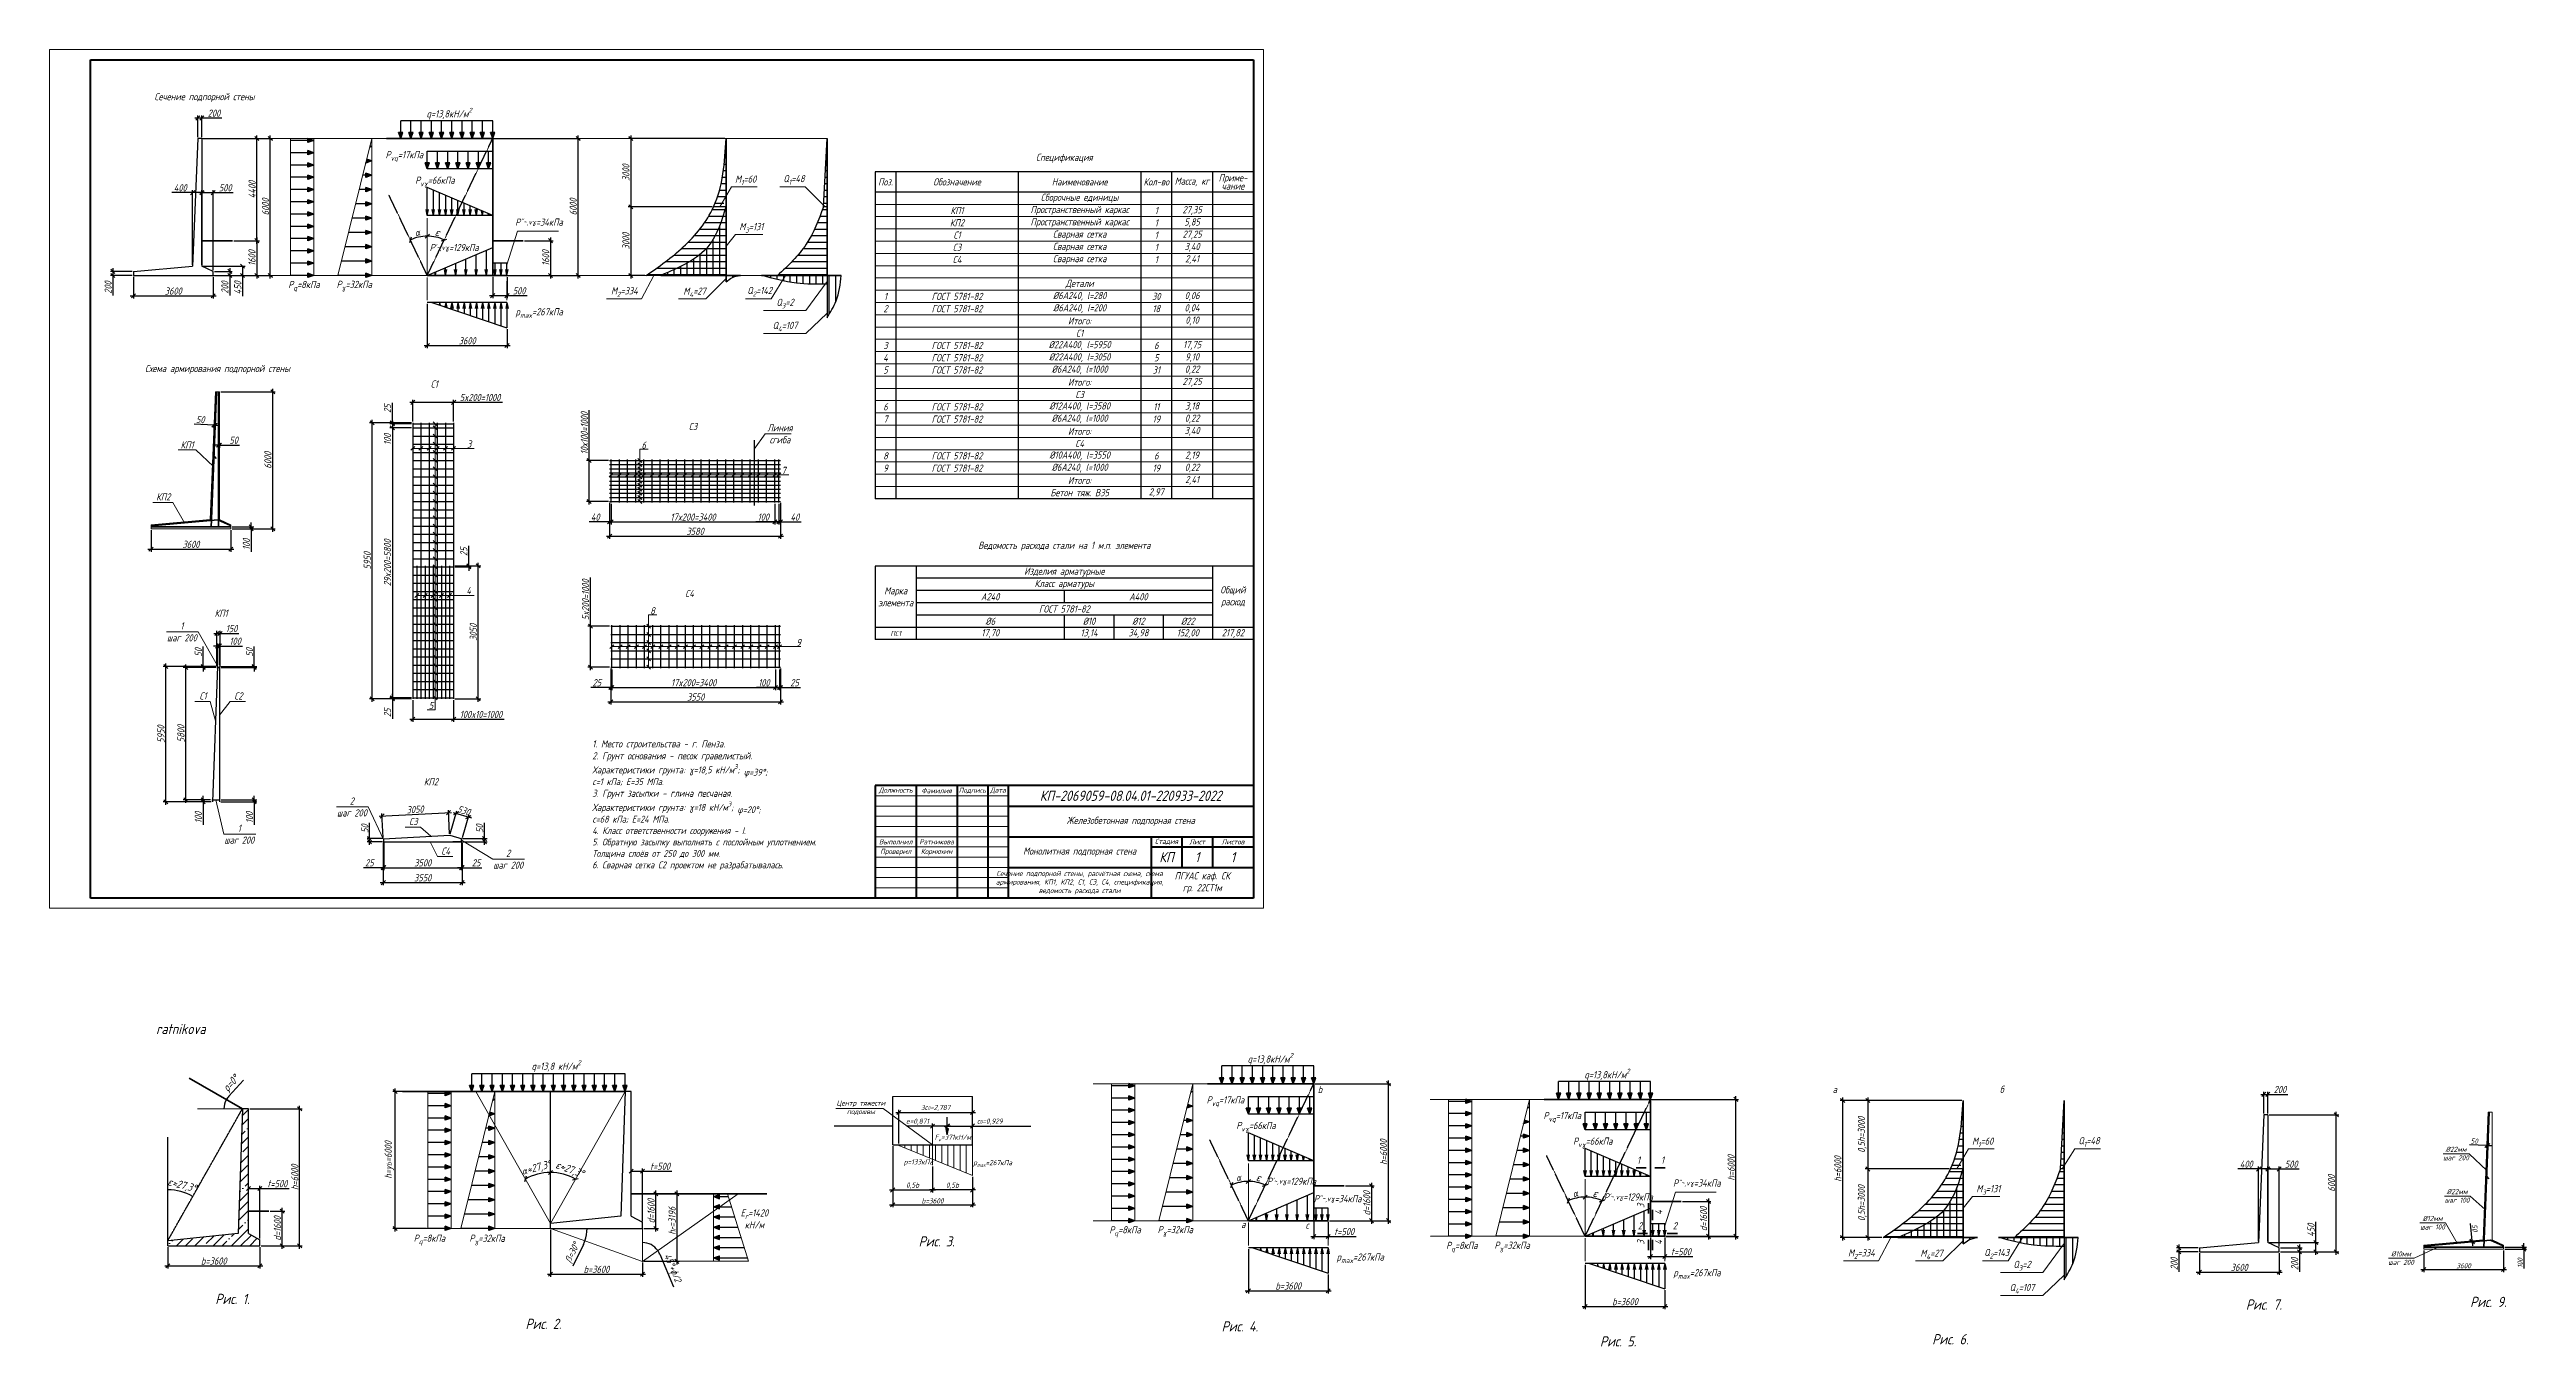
# Model space of a CAD drawing. Header units: millimetres. Extents: x -1004 to 900128, y -352756 to 107728.
# Drawn here: x 403823 to 525011, y -250872 to -187439 of the extents above; entities that cross this region are included whole.
import ezdxf

# ---------------------------------------------------------------- set-up
doc = ezdxf.new("R2010")
doc.units = ezdxf.units.MM
doc.linetypes.add('ACAD_ISO02W100', pattern=[15, 12, -3])
doc.linetypes.add('ACAD_ISO04W100', pattern=[30, 24, -3, 0, -3])
for name, color, linetype, lineweight in [('axles', 152, 'ACAD_ISO04W100', 20), ('basic', 95, 'Continuous', 30), ('frame', 173, 'Continuous', 40), ('hatch', 117, 'ACAD_ISO02W100', 25), ('hatching', 225, 'Continuous', 20), ('size', 45, 'Continuous', 20), ('text', 13, 'Continuous', 20), ('thick', 42, 'Continuous', 35), ('thin', 153, 'Continuous', 18)]:
    doc.layers.add(name, color=color, linetype=linetype, lineweight=lineweight)
doc.styles.add('Structures', font='isocpeur.ttf', dxfattribs={"width": 0.85, "oblique": 15})
doc.styles.add('structures 2.5', font='isocpeur.ttf', dxfattribs={"width": 0.85, "oblique": 15, "height": 2.5})
doc.styles.add('structures 5', font='isocpeur.ttf', dxfattribs={"width": 0.85, "oblique": 15, "height": 5})
doc.dimstyles.new('structures 3.5', dxfattribs={"dimtxt": 3.5, "dimasz": 2, "dimexe": 1.25, "dimexo": 0.625, "dimtad": 1, "dimtxsty": 'Structures', "dimblk": 'OBLIQUE', "dimcen": 2.5, "dimdle": 1.5, "dimadec": 0, "dimazin": 0, "dimtfac": 1, "dimtmove": 0, "dimatfit": 3, "dimfxl": 1, "dimarcsym": 0})
doc.dimstyles.new('structures 3.5 50', dxfattribs={"dimtxt": 3.5, "dimasz": 2, "dimexe": 1.25, "dimexo": 0.625, "dimtad": 1, "dimlfac": 0.5, "dimtxsty": 'Structures', "dimblk": 'OBLIQUE', "dimcen": 2.5, "dimdle": 1.5, "dimadec": 0, "dimazin": 0, "dimtfac": 1, "dimtmove": 0, "dimatfit": 3, "dimfxl": 1, "dimarcsym": 0})
pattern_1 = [(90, (341681.7, -203522.68), (-317.5, 0), [])]
pattern_2 = [(90, (402205.13, -250578.66), (-317.5, 0), [])]

msp = doc.modelspace()

# ---------------------------------------------------------------- texts
at = {"layer": 'text'}
for s, insert, char_height, width, attachment_point, style in [('Сечение подпорной стены', (411404.446, -189789.508), 350, 5622.78125, 5, 'Structures'), ('\\A1;q=13,8кН/м{\\H0.7x;\\S2^ ;}', (423376.158, -190576.011), 350, 2511.65502, 5, 'structures 5'), ('\\A1;P{\\H0.7x;\\S^ vq;\\H1.42857x;=17кПа}', (421182.541, -192640.139), 350, 878.35728, 5, 'structures 5'), ('Спецификация', (453472.71, -192757.365), 350, 5622.78125, 5, 'Structures'), ('\\A1;P{\\H0.7x;\\S^ vγ;\\H1.42857x;=66кПа}', (422677.34, -193889.716), 350, 878.35728, 5, 'structures 5'), ('\\A1;M{\\H0.7x;\\S^ 1;}=60', (437881.572, -193832.054), 350, 1401.58392, 5, 'structures 5'), ('\\A1;Q{\\H0.7x;\\S^ 1;}=48', (440242.328, -193812.676), 350, 1401.58392, 5, 'structures 5'), ('Поз.', (444722.71, -193912.593), 350, 1000, 5, 'Structures'), ('Обозначение', (448222.71, -193912.593), 350, 6000, 5, 'Structures'), ('Наименование', (454222.71, -193912.593), 350, 6000, 5, 'Structures'), ('Кол-во', (457972.71, -193912.593), 350, 1500, 5, 'Structures'), ('Масса, кг', (459722.71, -193912.593), 350, 2000, 5, 'Structures'), ('\\pxsm0.7;Приме-\\Pчание', (461722.71, -193912.593), 350, 2000, 5, 'Structures'), ('Пространственный каркас', (454222.71, -195312.593), 350, 6000, 5, 'Structures'), ('Сборочные единицы', (454222.71, -194712.593), 350, 6000, 5, 'Structures'), ('27,35', (459722.71, -195312.593), 350, 2000, 5, 'Structures'), ('\\A1;P{\\H0.7x;\\S"~,vγ;\\H1.42857x;=34кПа}', (427769.982, -195916.384), 350, 878.35728, 5, 'structures 5'), ('\\A1;M{\\H0.7x;\\S^ 3;}=131', (438158.708, -196159.045), 350, 1401.58392, 5, 'structures 5'), ('КП2', (448222.71, -195912.593), 350, 6000, 5, 'Structures'), ('КП1', (448222.71, -195312.593), 350, 6000, 5, 'Structures'), ('Пространственный каркас', (454222.71, -195912.593), 350, 6000, 5, 'Structures'), ('Сварная сетка', (454222.71, -196512.593), 350, 6000, 5, 'Structures'), ('1', (457972.71, -195312.593), 350, 1500, 5, 'Structures'), ('1', (457972.71, -195912.593), 350, 1500, 5, 'Structures'), ('27,25', (459722.71, -196512.593), 350, 2000, 5, 'Structures'), ('5,85', (459722.71, -195912.593), 350, 2000, 5, 'Structures'), ("\\A1;P{\\H0.7x;\\S'~,vγ;\\H1.42857x;=129кПа}", (423619.475, -197159.953), 350, 878.35728, 5, 'structures 5'), ('С4', (448222.71, -197712.593), 350, 6000, 5, 'Structures'), ('С3', (448222.71, -197112.593), 350, 6000, 5, 'Structures'), ('С1', (448222.71, -196512.593), 350, 6000, 5, 'Structures'), ('Сварная сетка', (454222.71, -197112.593), 350, 6000, 5, 'Structures'), ('Сварная сетка', (454222.71, -197712.593), 350, 6000, 5, 'Structures'), ('1', (457972.71, -196512.593), 350, 1500, 5, 'Structures'), ('1', (457972.71, -197112.593), 350, 1500, 5, 'Structures'), ('3,40', (459722.71, -197112.593), 350, 2000, 5, 'Structures'), ('2,41', (459722.71, -197712.593), 350, 2000, 5, 'Structures'), ('\\A1;P{\\H0.67083x;\\S^ γ;}=32кПа', (418730.132, -198977.097), 350, 1953.35942, 5, 'structures 5'), ('Детали', (454222.71, -198912.593), 350, 6000, 5, 'Structures'), ('1', (457972.71, -197712.593), 350, 1500, 5, 'Structures'), ('\\A1;P{\\H0.7x;\\S^ q;\\H1.42857x;=8кПа}', (416272.144, -198990.432), 350, 1905.54601, 5, 'structures 5'), ('\\A1;M{\\H0.7x;\\S^ 2;}=334', (431948.369, -199298.29), 350, 1514.96707, 5, 'structures 5'), ('\\A1;M{\\H0.7x;\\S^ 4;}=27', (435378.708, -199316.302), 350, 1401.58392, 5, 'structures 5'), ('\\A1;Q{\\H0.7x;\\S^ 2;}=142', (438564.83, -199282.676), 350, 1401.58392, 5, 'structures 5'), ('\\A1;\\pxt3;Q{\\H0.7x;\\S^ 3;}=2', (439806.821, -199861.489), 350, 1401.58392, 5, 'structures 5'), ('2', (444722.71, -200112.593), 350, 1000, 5, 'Structures'), ('1', (444722.71, -199512.593), 350, 1000, 5, 'Structures'), ('ГОСТ 5781-82', (448222.71, -199512.593), 350, 6000, 5, 'Structures'), ('ГОСТ 5781-82', (448222.71, -200112.593), 350, 6000, 5, 'Structures'), ('%%C6А240, l=280', (454222.71, -199512.593), 350, 6000, 5, 'Structures'), ('%%C6А240, l=200', (454222.71, -200112.593), 350, 6000, 5, 'Structures'), ('30', (457972.71, -199512.593), 350, 1500, 5, 'Structures'), ('18', (457972.71, -200112.593), 350, 1500, 5, 'Structures'), ('0,04', (459722.71, -200112.593), 350, 2000, 5, 'Structures'), ('0,06', (459722.71, -199512.593), 350, 2000, 5, 'Structures'), ('\\A1;p{\\H0.7x;\\S^ max;}=267кПа', (427777.802, -200323.861), 350, 1724.15503, 5, 'structures 5'), ('\\A1;\\pxt3;Q{\\H0.7x;\\S^ 4;}=107', (439806.821, -200989.203), 350, 1401.58392, 5, 'structures 5'), ('Итого:', (454222.71, -200712.593), 350, 6000, 5, 'Structures'), ('С1', (454222.71, -201312.593), 350, 6000, 5, 'Structures'), ('0,10', (459722.71, -200712.593), 350, 2000, 5, 'Structures'), ('3', (444722.71, -201912.593), 350, 1000, 5, 'Structures'), ('4', (444722.71, -202512.593), 350, 1000, 5, 'Structures'), ('ГОСТ 5781-82', (448222.71, -201912.593), 350, 6000, 5, 'Structures'), ('ГОСТ 5781-82', (448222.71, -202512.593), 350, 6000, 5, 'Structures'), ('%%C22А400, l=5950', (454222.71, -201912.593), 350, 6000, 5, 'Structures'), ('%%C22А400, l=3050', (454222.71, -202512.593), 350, 6000, 5, 'Structures'), ('5', (457972.71, -202512.593), 350, 1500, 5, 'Structures'), ('6', (457972.71, -201912.593), 350, 1500, 5, 'Structures'), ('17,75', (459722.71, -201912.593), 350, 2000, 5, 'Structures'), ('9,10', (459722.71, -202512.593), 350, 2000, 5, 'Structures'), ('Схема армирования подпорной стены', (412039.362, -203087.039), 350, 7305.86435, 5, 'Structures'), ('5', (444722.71, -203112.593), 350, 1000, 5, 'Structures'), ('ГОСТ 5781-82', (448222.71, -203112.593), 350, 6000, 5, 'Structures'), ('%%C6А240, l=1000', (454222.71, -203112.593), 350, 6000, 5, 'Structures'), ('Итого:', (454222.71, -203712.593), 350, 6000, 5, 'Structures'), ('31', (457972.71, -203112.593), 350, 1500, 5, 'Structures'), ('27,25', (459722.71, -203712.593), 350, 2000, 5, 'Structures'), ('0,22', (459722.71, -203112.593), 350, 2000, 5, 'Structures'), ('С1', (422646.479, -203799.424), 350, 793.67855, 5, 'Structures'), ('6', (444722.71, -204912.593), 350, 1000, 5, 'Structures'), ('ГОСТ 5781-82', (448222.71, -204912.593), 350, 6000, 5, 'Structures'), ('%%C12А400, l=3580', (454222.71, -204912.593), 350, 6000, 5, 'Structures'), ('С3', (454222.71, -204312.593), 350, 6000, 5, 'Structures'), ('11', (457972.71, -204912.593), 350, 1500, 5, 'Structures'), ('3,18', (459722.71, -204912.593), 350, 2000, 5, 'Structures'), ('С3', (435306.147, -205874.265), 350, 793.67855, 5, 'Structures'), ('Линия \\Pсгиба', (439559.116, -206233.319), 350, 1343.47738, 5, 'Structures'), ('7', (444722.71, -205512.593), 350, 1000, 5, 'Structures'), ('ГОСТ 5781-82', (448222.71, -205512.593), 350, 6000, 5, 'Structures'), ('%%C6А240, l=1000', (454222.71, -205512.593), 350, 6000, 5, 'Structures'), ('Итого:', (454222.71, -206112.593), 350, 6000, 5, 'Structures'), ('19', (457972.71, -205512.593), 350, 1500, 5, 'Structures'), ('3,40', (459722.71, -206112.593), 350, 2000, 5, 'Structures'), ('0,22', (459722.71, -205512.593), 350, 2000, 5, 'Structures'), ('КП1', (410555.488, -206774.938), 350, 793.67855, 5, 'Structures'), ('3', (424354.343, -206730.139), 350, 793.67855, 5, 'Structures'), ('6', (432894.672, -206786.048), 350, 350, 5, 'Structures'), ('8', (444722.71, -207312.593), 350, 1000, 5, 'Structures'), ('ГОСТ 5781-82', (448222.71, -207312.593), 350, 6000, 5, 'Structures'), ('%%C10А400, l=3550', (454222.71, -207312.593), 350, 6000, 5, 'Structures'), ('С4', (454222.71, -206712.593), 350, 6000, 5, 'Structures'), ('6', (457972.71, -207312.593), 350, 1500, 5, 'Structures'), ('2,19', (459722.71, -207312.593), 350, 2000, 5, 'Structures'), ('7', (439738.687, -208023.727), 350, 793.67855, 5, 'Structures'), ('9', (444722.71, -207912.593), 350, 1000, 5, 'Structures'), ('ГОСТ 5781-82', (448222.71, -207912.593), 350, 6000, 5, 'Structures'), ('%%C6А240, l=1000', (454222.71, -207912.593), 350, 6000, 5, 'Structures'), ('Итого:', (454222.71, -208512.593), 350, 6000, 5, 'Structures'), ('19', (457972.71, -207912.593), 350, 1500, 5, 'Structures'), ('2,41', (459722.71, -208512.593), 350, 2000, 5, 'Structures'), ('0,22', (459722.71, -207912.593), 350, 2000, 5, 'Structures'), ('КП2', (409386.438, -209320.163), 350, 793.67855, 5, 'Structures'), ('Бетон тяж. B35', (454222.71, -209112.593), 350, 6000, 5, 'Structures'), ('2,97', (457972.71, -209112.593), 350, 1500, 5, 'Structures'), ('Ведомость расхода стали на 1 м.п. элемента', (453472.71, -211735.076), 350, 9598.9197, 5, 'Structures'), ('Изделия арматурные', (453472.71, -213002.593), 350, 14500, 5, 'Structures'), ('4', (424326.715, -213904.91), 350, 793.67855, 5, 'Structures'), ('С4', (435136.147, -214043.279), 350, 793.67855, 5, 'Structures'), ('Марка элемента', (445222.71, -214202.593), 350, 2000, 5, 'Structures'), ('А240', (449847.71, -214202.593), 350, 7250, 5, 'Structures'), ('Класс арматуры', (453472.71, -213602.593), 350, 14500, 5, 'Structures'), ('А400', (457097.71, -214202.593), 350, 7250, 5, 'Structures'), ('Общий расход', (461722.71, -214202.593), 350, 2000, 5, 'Structures'), ('1\\Pшаг 200', (410297.137, -215922.553), 350, 2180.48095, 5, 'Structures'), ('КП1', (412220.446, -215005.459), 350, 793.67855, 5, 'Structures'), ('8', (433324.672, -214888.133), 350, 350, 5, 'Structures'), ('%%C6', (449847.71, -215402.593), 350, 7250, 5, 'Structures'), ('ГОСТ 5781-82', (453472.71, -214802.593), 350, 14500, 5, 'Structures'), ('%%C10', (454680.71, -215402.593), 350, 2416, 5, 'Structures'), ('%%C12', (457096.71, -215402.593), 350, 2416, 5, 'Structures'), ('%%C22', (459513.71, -215402.593), 350, 2416, 5, 'Structures'), ('9', (440472.71, -216440.114), 350, 793.67855, 5, 'Structures'), ('ПС1', (445222.71, -216002.593), 250, 2000, 5, 'Structures'), ('17,70', (449847.71, -216002.593), 350, 7250, 5, 'Structures'), ('13,14', (454680.71, -216002.593), 350, 2416, 5, 'Structures'), ('34,98', (457096.71, -216002.593), 350, 2416, 5, 'Structures'), ('152,00', (459513.71, -216002.593), 350, 2416, 5, 'Structures'), ('217,82', (461722.71, -216002.593), 350, 2000, 5, 'Structures'), ('С1', (411332.9, -219055.909), 350, 793.67855, 5, 'Structures'), ('С2', (413063.11, -219055.909), 350, 793.67855, 5, 'Structures'), ('5', (422483.393, -219521.072), 350, 350, 5, 'Structures'), ('\\A1;1. Место строительства - г. Пенза.\\P2. Грунт основания - песок гравелистый.\\PХарактеристики грунта: {\\H0.95833x;γ=18,5 кН/м\\H0.7x;\\S3^ ;\\H1.42857x;; \\A0;φ=39%%D; \\Pc=1 кПа; E=35 МПа.\\P}3. Грунт засыпки - глина песчаная.\\PХарактеристики грунта: {\\H0.95833x;γ=18 кН/м\\H0.7x;\\S3^ ;\\H1.42857x;; \\A0;φ=20%%D; \\Pc=68 кПа; E=24 МПа.\\P4. Класс ответственности сооружения - I.\\P5. Обратную засыпку выполнять с послойным уплотнением. Толщина слоёв от 250 до 300 мм.\\P6. Сварная сетка С2 проектом не разрабатывалась.}', (430376.353, -224400.883), 350, 9693.35693, 4, 'Structures'), ('2\\Pшаг 200', (418617.088, -224485.458), 350, 2180.48095, 5, 'Structures'), ('КП2', (422482.36, -223256.567), 350, 793.67855, 5, 'Structures'), ('Должность', (445222.71, -223689.194), 250, 1859.40606, 5, 'structures 2.5'), ('Фамилия', (447222.71, -223689.194), 250, 1812.24194, 5, 'structures 2.5'), ('Подпись', (448972.71, -223689.194), 250, 1359.18156, 5, 'structures 2.5'), ('Дата', (450222.71, -223689.194), 250, 882.53911, 5, 'structures 2.5'), ('КП-2069059-08.04.01-220933-2022', (456722.71, -223939.194), 500, 11741.42873, 5, 'structures 2.5'), ('1\\Pшаг 200', (413106.348, -225814.598), 350, 2180.48095, 5, 'Structures'), ('С3', (421623.337, -225196.331), 350, 793.67855, 5, 'Structures'), ('Железобетонная подпорная стена', (456722.71, -225189.194), 350, 12000, 5, 'Structures'), ('С4', (423202.891, -226644.275), 350, 793.67855, 5, 'Structures'), ('2\\Pшаг 200', (426260.956, -227043.454), 350, 2180.48095, 5, 'Structures'), ('Выполнил', (445222.71, -226189.194), 250, 1859.40647, 5, 'structures 2.5'), ('Проверил', (445222.71, -226689.194), 250, 1882.98853, 5, 'structures 2.5'), ('Ратникова', (447222.71, -226189.194), 250, 2000, 5, 'Structures'), ('Корнюхин', (447222.71, -226689.194), 250, 2000, 5, 'Structures'), ('Монолитная подпорная стена', (454222.71, -226689.194), 350, 7000, 5, 'Structures'), ('Стадия', (458472.71, -226189.194), 250, 1352.9954, 5, 'structures 2.5'), ('Лист', (459972.71, -226189.194), 250, 1306.04815, 5, 'structures 2.5'), ('Листов', (461722.71, -226189.194), 250, 1733.57299, 5, 'structures 2.5'), ('Сечение подпорной стены, расчётная схема, схема армирования, КП1, КП2, С1, С3, С4, спецификация, ведомость расхода стали', (454222.71, -228189.194), 250, 6914.26293, 5, 'structures 2.5'), ('КП', (458472.71, -226939.194), 500, 1329.52177, 5, 'structures 2.5'), ('ПГУАС каф. СК \\Pгр. 22СТ1м', (460222.71, -228189.194), 350, 4533.45828, 5, 'structures 2.5'), ('1', (459972.71, -226939.194), 500, 1376.46862, 5, 'structures 2.5'), ('1', (461722.71, -226939.194), 500, 1780.52024, 5, 'structures 2.5'), ('ratnikova', (410246.935, -235345.016), 500, 2515.89751, 5, 'structures 5'), ('\\A1;q=13,8 кН/м{\\H0.7x;\\S2^ ;}', (428611.943, -237159.358), 350, 3223.04031, 5, 'structures 5'), ('\\A1;q=13,8кН/м{\\H0.7x;\\S2^ ;}', (463549.015, -236809.584), 350, 2511.65502, 5, 'structures 5'), ('\\A1;q=13,8кН/м{\\H0.7x;\\S2^ ;}', (480027.156, -237575.383), 350, 2511.65502, 5, 'structures 5'), ('\\A1;P{\\H0.7x;\\S^ vq;\\H1.42857x;=17кПа}', (461355.398, -238873.712), 350, 878.35728, 5, 'structures 5'), ('\\A1;b', (465982.031, -238307.77), 350, 350, 5, 'structures 5'), ('\\A1;а', (491171.646, -238298.847), 350, 361.79272, 5, 'structures 5'), ('\\A1;б', (499341.646, -238298.847), 350, 361.79272, 5, 'structures 5'), ('\\A1;Центр тяжести подошвы', (443520.037, -239196.379), 250, 2558.84936, 5, 'structures 5'), ('\\A1;P{\\H0.7x;\\S^ vγ;\\H1.42857x;=66кПа}', (462850.198, -240123.29), 350, 878.35728, 5, 'structures 5'), ('\\A1;P{\\H0.7x;\\S^ vq;\\H1.42857x;=17кПа}', (477833.539, -239639.511), 350, 878.35728, 5, 'structures 5'), ('\\A1;F{\\H0.7x;\\S^ v;}=371кН/м', (448020.376, -240679.564), 250, 1992.91099, 5, 'structures 5'), ('\\A1;P{\\H0.7x;\\S^ vγ;\\H1.42857x;=66кПа}', (479328.339, -240889.089), 350, 878.35728, 5, 'structures 5'), ('\\A1;M{\\H0.7x;\\S^ 1;}=60', (498404.996, -240888.037), 350, 1401.58392, 5, 'structures 5'), ('\\A1;Q{\\H0.7x;\\S^ 1;}=48', (503605.924, -240868.658), 350, 1401.58392, 5, 'structures 5'), ('%%C22мм\\Pшаг 200', (521563.683, -241438.36), 250, 1504.43531, 5, 'Structures'), ('\\A1;p=133кПа', (446331.323, -241883.582), 250, 1273.24932, 5, 'structures 5'), ('\\A1;p{\\H0.7x;\\S^ max;}=267кПа', (449965.399, -241924.966), 250, 1724.15503, 5, 'structures 5'), ('\\A1;1', (481569.779, -241755.413), 350, 350, 5, 'structures 5'), ('\\A1;1', (482742.027, -241755.413), 350, 350, 5, 'structures 5'), ("\\A1;P{\\H0.7x;\\S'~,vγ;\\H1.42857x;=129кПа}", (464588.057, -242831.659), 350, 878.35728, 5, 'structures 5'), ('\\A1;P{\\H0.7x;\\S"~,vγ;\\H1.42857x;=34кПа}', (466846.215, -243681.823), 350, 878.35728, 5, 'structures 5'), ("\\A1;P{\\H0.7x;\\S'~,vγ;\\H1.42857x;=129кПа}", (481066.198, -243597.458), 350, 878.35728, 5, 'structures 5'), ('\\A1;P{\\H0.7x;\\S"~,vγ;\\H1.42857x;=34кПа}', (484420.981, -242915.756), 350, 878.35728, 5, 'structures 5'), ('\\A1;M{\\H0.7x;\\S^ 3;}=131', (498682.133, -243215.027), 350, 1401.58392, 5, 'structures 5'), ('%%C22мм\\Pшаг 100', (521615.901, -243510.026), 250, 1504.43531, 5, 'Structures'), ('\\A1;E{\\H0.7x;\\S^ r;\\H1.42857x;=1420\\PкН/м}', (438308.774, -244634.862), 350, 301.91968, 5, 'structures 5'), ('\\A1;2', (481636.25, -244971.199), 350, 350, 5, 'structures 5'), ('\\A1;2', (483345.277, -244971.199), 350, 350, 5, 'structures 5'), ('%%C12мм\\Pшаг 100', (520415.901, -244820.026), 250, 1504.43531, 5, 'Structures'), ('\\A1;P{\\H0.7x;\\S^ q;\\H1.42857x;=8кПа}', (422409.474, -245634.068), 350, 3024.47964, 5, 'structures 5'), ('\\A1;P{\\H0.67083x;\\S^ γ;}=32кПа', (425229.567, -245634.917), 350, 2245.88885, 5, 'structures 5'), ('Рис. 3.', (447226.276, -245732.442), 500, 2515.89751, 5, 'structures 5'), ('\\A1;P{\\H0.7x;\\S^ q;\\H1.42857x;=8кПа}', (456445.001, -245224.005), 350, 1905.54601, 5, 'structures 5'), ('\\A1;P{\\H0.67083x;\\S^ γ;}=32кПа', (458902.989, -245210.67), 350, 1953.35942, 5, 'structures 5'), ('\\A1;a', (462228.749, -244900.733), 350, 350, 5, 'structures 5'), ('\\A1;c', (465355.612, -244941.15), 350, 350, 5, 'structures 5'), ('\\A1;P{\\H0.7x;\\S^ q;\\H1.42857x;=8кПа}', (472923.142, -245989.804), 350, 1905.54601, 5, 'structures 5'), ('\\A1;P{\\H0.67083x;\\S^ γ;}=32кПа', (475381.13, -245976.469), 350, 1953.35942, 5, 'structures 5'), ('\\A1;p{\\H0.7x;\\S^ max;}=267кПа', (467950.659, -246557.434), 350, 1724.15503, 5, 'structures 5'), ('\\A1;p{\\H0.7x;\\S^ max;}=267кПа', (484428.8, -247323.233), 350, 1724.15503, 5, 'structures 5'), ('\\A1;M{\\H0.7x;\\S^ 2;}=334', (492471.793, -246354.272), 350, 1514.96707, 5, 'structures 5'), ('\\A1;M{\\H0.7x;\\S^ 4;}=27', (495902.133, -246372.284), 350, 1401.58392, 5, 'structures 5'), ('\\A1;Q{\\H0.7x;\\S^ 2;}=143', (499088.254, -246338.658), 350, 1401.58392, 5, 'structures 5'), ('\\A1;\\pxt3;Q{\\H0.7x;\\S^ 3;}=2', (500330.246, -246917.471), 350, 1401.58392, 5, 'structures 5'), ('%%C10мм\\Pшаг 200', (518875.901, -246550.026), 250, 1504.43531, 5, 'Structures'), ('Рис. 1.', (412771.306, -248547.587), 500, 2515.89751, 5, 'structures 5'), ('\\A1;\\pxt3;Q{\\H0.7x;\\S^ 4;}=107', (500330.246, -248045.185), 350, 1401.58392, 5, 'structures 5'), ('Рис. 2.', (427988.841, -249767.709), 500, 2515.89751, 5, 'structures 5'), ('Рис. 4.', (462059.717, -249890.967), 500, 2515.89751, 5, 'structures 5'), ('Рис. 7.', (512166.273, -248822.1), 500, 2515.89751, 5, 'structures 5'), ('Рис. 9.', (523144.132, -248693.17), 500, 2515.89751, 5, 'structures 5'), ('Рис. 5.', (480567.25, -250622.495), 500, 2515.89751, 5, 'structures 5'), ('Рис. 6.', (496821.646, -250518.847), 500, 2515.89751, 5, 'structures 5')]:
    msp.add_mtext(s, dxfattribs=dict(at, insert=insert, char_height=char_height, width=width, attachment_point=attachment_point, style=style))
at = {"layer": 'text', "char_height": 350, "width": 350, "attachment_point": 5, "rotation": 90, "style": 'structures 5'}
for s, insert in [('\\A1;3', (481673.541, -243994.813)), ('\\A1;4', (482550.971, -244322.875)), ('\\A1;3', (481673.541, -245781.804)), ('\\A1;4', (482550.971, -245784.934))]:
    msp.add_mtext(s, dxfattribs=dict(at, insert=insert))

# ---------------------------------------------------------------- blocks, each defined once
blk = doc.blocks.new('*D934')
at = {"layer": 'Defpoints', "color": 0, "transparency": 16777216}
for p in [(413259, -239250), (409609, -240640), (410445, -243360), (409609, -245700), (409609, -245700)]:
    blk.add_point(p, dxfattribs=at)
at = {"layer": 'size', "color": 0, "lineweight": -2, "transparency": 16777216}
blk.add_arc((409609, -245700), 2486, 60.49485, 90, dxfattribs=at)
at = {"layer": 'size', "color": 0, "transparency": 16777216, "insert": (410295, -243011), "char_height": 350, "attachment_point": 5, "rotation": 345.68725, "style": 'Structures'}
blk.add_mtext('{\\H1.08333x;ε≈27,3%%D}', dxfattribs=at)
blk = doc.blocks.new('_None')
blk = doc.blocks.new('_Oblique')
at = {"color": 0, "linetype": 'ByBlock', "lineweight": -2}
blk.add_line((-0.5, -0.5), (0.5, 0.5), dxfattribs=at)
blk = doc.blocks.new('*D935')
at = {"layer": 'Defpoints', "color": 0, "transparency": 16777216}
for p in [(409609, -245950), (414109, -245950), (414109, -246931)]:
    blk.add_point(p, dxfattribs=at)
at = {"layer": 'size', "color": 0, "lineweight": -2, "transparency": 16777216}
for p, q in [((409459, -246931), (414259, -246931)), ((409609, -246013), (409609, -247056)), ((414109, -246013), (414109, -247056))]:
    blk.add_line(p, q, dxfattribs=at)
at = {"layer": 'size', "color": 0, "lineweight": -2, "transparency": 16777216, "xscale": 200, "yscale": 200, "zscale": 200, "rotation": 180}
blk.add_blockref('_Oblique', (409609, -246931), dxfattribs=at)
at = {"layer": 'size', "color": 0, "lineweight": -2, "transparency": 16777216, "xscale": 200, "yscale": 200, "zscale": 200}
blk.add_blockref('_Oblique', (414109, -246931), dxfattribs=at)
at = {"layer": 'size', "color": 0, "transparency": 16777216, "insert": (411859, -246694), "char_height": 350, "attachment_point": 5, "style": 'Structures'}
blk.add_mtext('b=3600', dxfattribs=at)
blk = doc.blocks.new('*D936')
at = {"layer": 'Defpoints', "color": 0, "transparency": 16777216}
for p in [(414559, -244250), (415207, -244250), (414109, -245950)]:
    blk.add_point(p, dxfattribs=at)
at = {"layer": 'size', "color": 0, "lineweight": -2, "transparency": 16777216}
for p, q in [((414621, -244250), (415332, -244250)), ((415207, -246100), (415207, -244100)), ((414171, -245950), (415332, -245950))]:
    blk.add_line(p, q, dxfattribs=at)
at = {"layer": 'size', "color": 0, "lineweight": -2, "transparency": 16777216, "xscale": 200, "yscale": 200, "zscale": 200}
for p, rotation in [((415207, -244250), 90), ((415207, -245950), 270)]:
    blk.add_blockref('_Oblique', p, dxfattribs=dict(at, rotation=rotation))
at = {"layer": 'size', "color": 0, "transparency": 16777216, "insert": (414969, -245100), "char_height": 350, "attachment_point": 5, "rotation": 90, "style": 'Structures'}
blk.add_mtext('d=1600', dxfattribs=at)
blk = doc.blocks.new('*D937')
at = {"layer": 'Defpoints', "color": 0, "transparency": 16777216}
for p in [(413559, -239250), (416059, -239250), (414109, -245950)]:
    blk.add_point(p, dxfattribs=at)
at = {"layer": 'size', "color": 0, "lineweight": -2, "transparency": 16777216}
for p, q in [((413621, -239250), (416184, -239250)), ((416059, -246100), (416059, -239100)), ((414171, -245950), (416184, -245950))]:
    blk.add_line(p, q, dxfattribs=at)
at = {"layer": 'size', "color": 0, "lineweight": -2, "transparency": 16777216, "xscale": 200, "yscale": 200, "zscale": 200}
for p, rotation in [((416059, -239250), 90), ((416059, -245950), 270)]:
    blk.add_blockref('_Oblique', p, dxfattribs=dict(at, rotation=rotation))
at = {"layer": 'size', "color": 0, "transparency": 16777216, "insert": (415821, -242600), "char_height": 350, "width": 1317.03, "attachment_point": 5, "rotation": 90, "style": 'Structures'}
blk.add_mtext('h=6000', dxfattribs=at)
blk = doc.blocks.new('*D938')
at = {"layer": 'Defpoints', "color": 0, "transparency": 16777216}
for p in [(413559, -243148), (413559, -244250), (414109, -245650)]:
    blk.add_point(p, dxfattribs=at)
at = {"layer": 'size', "color": 0, "lineweight": -2, "transparency": 16777216}
for p, q in [((413559, -244188), (413559, -243023)), ((413559, -243148), (414259, -243148)), ((414109, -245588), (414109, -243023)), ((414109, -243148), (415554, -243148))]:
    blk.add_line(p, q, dxfattribs=at)
at = {"layer": 'size', "color": 0, "lineweight": -2, "transparency": 16777216, "xscale": 200, "yscale": 200, "zscale": 200, "rotation": 180}
blk.add_blockref('_Oblique', (413559, -243148), dxfattribs=at)
at = {"layer": 'size', "color": 0, "lineweight": -2, "transparency": 16777216, "xscale": 200, "yscale": 200, "zscale": 200}
blk.add_blockref('_Oblique', (414109, -243148), dxfattribs=at)
at = {"layer": 'size', "color": 0, "transparency": 16777216, "insert": (414969, -242911), "char_height": 350, "attachment_point": 5, "style": 'Structures'}
blk.add_mtext('t=500', dxfattribs=at)
blk = doc.blocks.new('*D939')
at = {"layer": 'Defpoints', "color": 0, "transparency": 16777216}
for p in [(410661, -237750), (411059, -239250), (412366, -239093), (413259, -239250), (413259, -239250)]:
    blk.add_point(p, dxfattribs=at)
at = {"layer": 'size', "color": 0, "lineweight": -2, "transparency": 16777216}
blk.add_line((412593, -238636), (413313, -237855), dxfattribs=at)
for start, end in [(137.32643, 150), (150, 180)]:
    blk.add_arc((413259, -239250), 906, start, end, dxfattribs=at)
at = {"layer": 'size', "color": 0, "transparency": 16777216, "insert": (412726, -238036), "char_height": 350, "attachment_point": 5, "rotation": 47.32643, "style": 'Structures'}
blk.add_mtext('{\\H1.08333x;ρ=0%%D}', dxfattribs=at)
blk = doc.blocks.new('*D940')
at = {"layer": 'Defpoints', "color": 0, "transparency": 16777216}
for p in [(428330, -238402), (431980, -238402), (428754, -242403), (428330, -244852), (428330, -244852)]:
    blk.add_point(p, dxfattribs=at)
at = {"layer": 'size', "color": 0, "lineweight": -2, "transparency": 16777216}
blk.add_arc((428330, -244852), 2486, 60.49485, 90, dxfattribs=at)
at = {"layer": 'size', "color": 0, "lineweight": -2, "transparency": 16777216, "xscale": 200, "yscale": 200, "zscale": 200}
for p, rotation in [((428330, -242366), 180), ((429554, -242688), 330.4948485991385)]:
    blk.add_blockref('_Oblique', p, dxfattribs=dict(at, rotation=rotation))
at = {"layer": 'size', "color": 0, "transparency": 16777216, "insert": (429264, -242238), "char_height": 350, "attachment_point": 5, "rotation": 340.3299, "style": 'Structures'}
blk.add_mtext('{\\H1.08333x;ε≈27,3%%D}', dxfattribs=at)
blk = doc.blocks.new('*D941')
at = {"layer": 'Defpoints', "color": 0, "transparency": 16777216}
for p in [(428330, -245102), (432830, -246709), (432830, -247338)]:
    blk.add_point(p, dxfattribs=at)
at = {"layer": 'size', "color": 0, "lineweight": -2, "transparency": 16777216}
for p, q in [((428330, -245164), (428330, -247463)), ((432830, -246771), (432830, -247463)), ((428180, -247338), (432980, -247338))]:
    blk.add_line(p, q, dxfattribs=at)
at = {"layer": 'size', "color": 0, "lineweight": -2, "transparency": 16777216, "xscale": 200, "yscale": 200, "zscale": 200, "rotation": 180}
blk.add_blockref('_Oblique', (428330, -247338), dxfattribs=at)
at = {"layer": 'size', "color": 0, "lineweight": -2, "transparency": 16777216, "xscale": 200, "yscale": 200, "zscale": 200}
blk.add_blockref('_Oblique', (432830, -247338), dxfattribs=at)
at = {"layer": 'size', "color": 0, "transparency": 16777216, "insert": (430580, -247100), "char_height": 350, "attachment_point": 5, "style": 'Structures'}
blk.add_mtext('b=3600', dxfattribs=at)
blk = doc.blocks.new('*D942')
at = {"layer": 'Defpoints', "color": 0, "transparency": 16777216}
for p in [(432280, -243402), (433489, -243402), (432830, -245102)]:
    blk.add_point(p, dxfattribs=at)
at = {"layer": 'size', "color": 0, "lineweight": -2, "transparency": 16777216}
for p, q in [((432342, -243402), (433614, -243402)), ((433489, -245252), (433489, -243252)), ((432892, -245102), (433614, -245102))]:
    blk.add_line(p, q, dxfattribs=at)
at = {"layer": 'size', "color": 0, "lineweight": -2, "transparency": 16777216, "xscale": 200, "yscale": 200, "zscale": 200}
for p, rotation in [((433489, -243402), 90), ((433489, -245102), 270)]:
    blk.add_blockref('_Oblique', p, dxfattribs=dict(at, rotation=rotation))
at = {"layer": 'size', "color": 0, "transparency": 16777216, "insert": (433252, -244252), "char_height": 350, "attachment_point": 5, "rotation": 90, "style": 'Structures'}
blk.add_mtext('d=1600', dxfattribs=at)
blk = doc.blocks.new('*D943')
at = {"layer": 'Defpoints', "color": 0, "transparency": 16777216}
for p in [(432280, -242300), (432280, -243402), (432830, -244802)]:
    blk.add_point(p, dxfattribs=at)
at = {"layer": 'size', "color": 0, "lineweight": -2, "transparency": 16777216}
for p, q in [((432280, -243339), (432280, -242175)), ((432280, -242300), (432980, -242300)), ((432830, -244739), (432830, -242175)), ((432830, -242300), (434275, -242300))]:
    blk.add_line(p, q, dxfattribs=at)
at = {"layer": 'size', "color": 0, "lineweight": -2, "transparency": 16777216, "xscale": 200, "yscale": 200, "zscale": 200, "rotation": 180}
blk.add_blockref('_Oblique', (432280, -242300), dxfattribs=at)
at = {"layer": 'size', "color": 0, "lineweight": -2, "transparency": 16777216, "xscale": 200, "yscale": 200, "zscale": 200}
blk.add_blockref('_Oblique', (432830, -242300), dxfattribs=at)
at = {"layer": 'size', "color": 0, "transparency": 16777216, "insert": (433690, -242062), "char_height": 350, "attachment_point": 5, "style": 'Structures'}
blk.add_mtext('t=500', dxfattribs=at)
blk = doc.blocks.new('*D944')
at = {"layer": 'Defpoints', "color": 0, "transparency": 16777216}
for p in [(434357, -243402), (432830, -246709), (434518, -246709)]:
    blk.add_point(p, dxfattribs=at)
at = {"layer": 'size', "color": 0, "lineweight": -2, "transparency": 16777216}
for p, q in [((434420, -243402), (434643, -243402)), ((434518, -243252), (434518, -246859)), ((432892, -246709), (434643, -246709))]:
    blk.add_line(p, q, dxfattribs=at)
at = {"layer": 'size', "color": 0, "lineweight": -2, "transparency": 16777216, "xscale": 200, "yscale": 200, "zscale": 200}
for p, rotation in [((434518, -243402), 90), ((434518, -246709), 270)]:
    blk.add_blockref('_Oblique', p, dxfattribs=dict(at, rotation=rotation))
at = {"layer": 'size', "color": 0, "transparency": 16777216, "insert": (434281, -244728), "char_height": 350, "attachment_point": 5, "rotation": 90, "style": 'Structures'}
blk.add_mtext('h{\\H0.7x;\\S^ r;}=3196', dxfattribs=at)
blk = doc.blocks.new('*D945')
at = {"layer": 'Defpoints', "color": 0, "transparency": 16777216}
for p in [(428330, -245102), (428330, -245102), (430112, -245306), (432830, -245102), (432830, -246710)]:
    blk.add_point(p, dxfattribs=at)
at = {"layer": 'size', "color": 0, "lineweight": -2, "transparency": 16777216}
blk.add_line((429941, -245890), (429422, -246952), dxfattribs=at)
for start, end in [(333.9455, 340.33589), (340.33589, 0)]:
    blk.add_arc((428330, -245102), 1794, start, end, dxfattribs=at)
at = {"layer": 'size', "color": 0, "transparency": 16777216, "insert": (429430, -246298), "char_height": 350, "attachment_point": 5, "rotation": 63.9455, "style": 'Structures'}
blk.add_mtext('{\\H0.95833x;β=30%%D}', dxfattribs=at)
blk = doc.blocks.new('*D946')
at = {"layer": 'Defpoints', "color": 0, "transparency": 16777216}
for p in [(437509, -243402), (432830, -245102), (433117, -245837), (432830, -246710), (432830, -246710)]:
    blk.add_point(p, dxfattribs=at)
at = {"layer": 'size', "color": 0, "lineweight": -2, "transparency": 16777216}
blk.add_line((433677, -246354), (434350, -247957), dxfattribs=at)
for start, end in [(35.25861, 90), (22.7695, 35.25861)]:
    blk.add_arc((432830, -246710), 919, start, end, dxfattribs=at)
at = {"layer": 'size', "color": 0, "transparency": 16777216, "insert": (434279, -247044), "char_height": 350, "attachment_point": 5, "rotation": 292.7695, "style": 'Structures'}
blk.add_mtext('45%%D+{\\H0.95833x;ϕ/2}', dxfattribs=at)
blk = doc.blocks.new('*D947')
at = {"layer": 'Defpoints', "color": 0, "transparency": 16777216}
for p in [(424680, -238402), (428330, -239791), (427493, -242511), (428330, -244852), (428330, -244852)]:
    blk.add_point(p, dxfattribs=at)
at = {"layer": 'size', "color": 0, "lineweight": -2, "transparency": 16777216}
blk.add_arc((428330, -244852), 2486, 90, 119.50515, dxfattribs=at)
at = {"layer": 'size', "color": 0, "lineweight": -2, "transparency": 16777216, "xscale": 200, "yscale": 200, "zscale": 200}
blk.add_blockref('_Oblique', (428330, -242366), dxfattribs=at)
at = {"layer": 'size', "color": 0, "lineweight": -2, "transparency": 16777216, "xscale": 200, "yscale": 200, "zscale": 200, "rotation": 209.5051514008619}
blk.add_blockref('_Oblique', (427105, -242688), dxfattribs=at)
at = {"layer": 'size', "color": 0, "transparency": 16777216, "insert": (427643, -242162), "char_height": 350, "width": 1326.72, "attachment_point": 5, "rotation": 14.31275, "style": 'Structures'}
blk.add_mtext('{\\H0.95833x;α\\H1.13044x;≈27,3%%D}', dxfattribs=at)
blk = doc.blocks.new('*D948')
at = {"layer": 'Defpoints', "color": 0, "transparency": 16777216}
for p in [(420737, -238402), (422329, -238402), (422329, -245102)]:
    blk.add_point(p, dxfattribs=at)
at = {"layer": 'size', "color": 0, "lineweight": -2, "transparency": 16777216}
for p, q in [((422266, -238402), (420612, -238402)), ((420737, -245252), (420737, -238252)), ((422266, -245102), (420612, -245102))]:
    blk.add_line(p, q, dxfattribs=at)
at = {"layer": 'size', "color": 0, "lineweight": -2, "transparency": 16777216, "xscale": 200, "yscale": 200, "zscale": 200}
for p, rotation in [((420737, -238402), 90), ((420737, -245102), 270)]:
    blk.add_blockref('_Oblique', p, dxfattribs=dict(at, rotation=rotation))
at = {"layer": 'size', "color": 0, "transparency": 16777216, "insert": (420447, -241752), "char_height": 350, "attachment_point": 5, "rotation": 90, "style": 'Structures'}
blk.add_mtext('h=y{\\H0.7x;\\S^ b;}=6000', dxfattribs=at)
blk = doc.blocks.new('*D928')
at = {"layer": 'Defpoints', "color": 0, "transparency": 16777216}
for p in [(445075, -241011), (447025, -242011), (447025, -243220)]:
    blk.add_point(p, dxfattribs=at)
at = {"layer": 'size', "color": 0, "lineweight": -2, "transparency": 16777216}
for p, q in [((445075, -241074), (445075, -243345)), ((447025, -242074), (447025, -243345)), ((444925, -243220), (447175, -243220))]:
    blk.add_line(p, q, dxfattribs=at)
at = {"layer": 'size', "color": 0, "lineweight": -2, "transparency": 16777216, "xscale": 200, "yscale": 200, "zscale": 200, "rotation": 180}
blk.add_blockref('_Oblique', (445075, -243220), dxfattribs=at)
at = {"layer": 'size', "color": 0, "lineweight": -2, "transparency": 16777216, "xscale": 200, "yscale": 200, "zscale": 200}
blk.add_blockref('_Oblique', (447025, -243220), dxfattribs=at)
at = {"layer": 'size', "color": 0, "transparency": 16777216, "insert": (446050, -243008), "char_height": 250, "attachment_point": 5, "style": 'Structures'}
blk.add_mtext('0,5b', dxfattribs=at)
blk = doc.blocks.new('*D929')
at = {"layer": 'Defpoints', "color": 0, "transparency": 16777216}
for p in [(447025, -242011), (447025, -243220), (448975, -242511)]:
    blk.add_point(p, dxfattribs=at)
at = {"layer": 'size', "color": 0, "lineweight": -2, "transparency": 16777216}
for p, q in [((447025, -242074), (447025, -243345)), ((449125, -243220), (446875, -243220)), ((448975, -242574), (448975, -243345))]:
    blk.add_line(p, q, dxfattribs=at)
at = {"layer": 'size', "color": 0, "lineweight": -2, "transparency": 16777216, "xscale": 200, "yscale": 200, "zscale": 200, "rotation": 180}
blk.add_blockref('_Oblique', (447025, -243220), dxfattribs=at)
at = {"layer": 'size', "color": 0, "lineweight": -2, "transparency": 16777216, "xscale": 200, "yscale": 200, "zscale": 200}
blk.add_blockref('_Oblique', (448975, -243220), dxfattribs=at)
at = {"layer": 'size', "color": 0, "transparency": 16777216, "insert": (448000, -243008), "char_height": 250, "attachment_point": 5, "style": 'Structures'}
blk.add_mtext('0,5b', dxfattribs=at)
blk = doc.blocks.new('*D930')
at = {"layer": 'Defpoints', "color": 0, "transparency": 16777216}
for p in [(445075, -241011), (448975, -242511), (448975, -243941)]:
    blk.add_point(p, dxfattribs=at)
at = {"layer": 'size', "color": 0, "lineweight": -2, "transparency": 16777216}
for p, q in [((445075, -241074), (445075, -244066)), ((448975, -242574), (448975, -244066)), ((444925, -243941), (449125, -243941))]:
    blk.add_line(p, q, dxfattribs=at)
at = {"layer": 'size', "color": 0, "lineweight": -2, "transparency": 16777216, "xscale": 200, "yscale": 200, "zscale": 200, "rotation": 180}
blk.add_blockref('_Oblique', (445075, -243941), dxfattribs=at)
at = {"layer": 'size', "color": 0, "lineweight": -2, "transparency": 16777216, "xscale": 200, "yscale": 200, "zscale": 200}
blk.add_blockref('_Oblique', (448975, -243941), dxfattribs=at)
at = {"layer": 'size', "color": 0, "transparency": 16777216, "insert": (447025, -243753), "char_height": 250, "attachment_point": 5, "style": 'Structures'}
blk.add_mtext('b=3600', dxfattribs=at)
blk = doc.blocks.new('*D931')
at = {"layer": 'Defpoints', "color": 0, "transparency": 16777216}
for p in [(447025, -240095), (447025, -240095), (447747, -240095)]:
    blk.add_point(p, dxfattribs=at)
at = {"layer": 'size', "color": 0, "lineweight": -2, "transparency": 16777216}
for p, q in [((447025, -240095), (445751, -240095)), ((447025, -240033), (447025, -239970)), ((447897, -240095), (447025, -240095)), ((447747, -240033), (447747, -239970))]:
    blk.add_line(p, q, dxfattribs=at)
at = {"layer": 'size', "color": 0, "lineweight": -2, "transparency": 16777216, "xscale": 200, "yscale": 200, "zscale": 200, "rotation": 180}
blk.add_blockref('_Oblique', (447025, -240095), dxfattribs=at)
at = {"layer": 'size', "color": 0, "lineweight": -2, "transparency": 16777216, "xscale": 200, "yscale": 200, "zscale": 200}
blk.add_blockref('_Oblique', (447747, -240095), dxfattribs=at)
at = {"layer": 'size', "color": 0, "transparency": 16777216, "insert": (446288, -239883), "char_height": 250, "attachment_point": 5, "style": 'Structures'}
blk.add_mtext('e=0,871', dxfattribs=at)
blk = doc.blocks.new('*D932')
at = {"layer": 'Defpoints', "color": 0, "transparency": 16777216}
for p in [(447747, -240095), (448975, -240092), (448975, -240092)]:
    blk.add_point(p, dxfattribs=at)
at = {"layer": 'size', "color": 0, "lineweight": -2, "transparency": 16777216}
for p, q in [((447597, -240092), (448975, -240092)), ((447747, -240033), (447747, -239967)), ((448975, -240030), (448975, -239967)), ((448975, -240092), (450472, -240092))]:
    blk.add_line(p, q, dxfattribs=at)
at = {"layer": 'size', "color": 0, "lineweight": -2, "transparency": 16777216, "xscale": 200, "yscale": 200, "zscale": 200, "rotation": 180}
blk.add_blockref('_Oblique', (447747, -240092), dxfattribs=at)
at = {"layer": 'size', "color": 0, "lineweight": -2, "transparency": 16777216, "xscale": 200, "yscale": 200, "zscale": 200}
blk.add_blockref('_Oblique', (448975, -240092), dxfattribs=at)
at = {"layer": 'size', "color": 0, "transparency": 16777216, "insert": (449823, -239880), "char_height": 350, "attachment_point": 5, "style": 'Structures'}
blk.add_mtext('{\\H0.71429x;c\\H0.7x;\\S^ 0;\\H1.42857x;=0,929}', dxfattribs=at)
blk = doc.blocks.new('*D933')
at = {"layer": 'Defpoints', "color": 0, "transparency": 16777216}
for p in [(448975, -239425), (445375, -241011), (448975, -240092)]:
    blk.add_point(p, dxfattribs=at)
at = {"layer": 'size', "color": 0, "lineweight": -2, "transparency": 16777216}
for p, q in [((445225, -239425), (449125, -239425)), ((445375, -240949), (445375, -239300)), ((448975, -240030), (448975, -239300))]:
    blk.add_line(p, q, dxfattribs=at)
at = {"layer": 'size', "color": 0, "lineweight": -2, "transparency": 16777216, "xscale": 200, "yscale": 200, "zscale": 200, "rotation": 180}
blk.add_blockref('_Oblique', (445375, -239425), dxfattribs=at)
at = {"layer": 'size', "color": 0, "lineweight": -2, "transparency": 16777216, "xscale": 200, "yscale": 200, "zscale": 200}
blk.add_blockref('_Oblique', (448975, -239425), dxfattribs=at)
at = {"layer": 'size', "color": 0, "transparency": 16777216, "insert": (447175, -239212), "char_height": 350, "attachment_point": 5, "style": 'Structures'}
blk.add_mtext('{\\H0.71429x;3c\\H0.7x;\\S^ 0;\\H1.42857x;=2,787}', dxfattribs=at)
blk = doc.blocks.new('*D989')
at = {"layer": 'Defpoints', "color": 0, "transparency": 16777216}
for p in [(427000, -196787), (426205, -198487), (428335, -198487)]:
    blk.add_point(p, dxfattribs=at)
at = {"layer": 'size', "color": 0, "lineweight": -2, "transparency": 16777216}
for p, q in [((427063, -196787), (428460, -196787)), ((428335, -196637), (428335, -198637)), ((426267, -198487), (428460, -198487))]:
    blk.add_line(p, q, dxfattribs=at)
at = {"layer": 'size', "color": 0, "lineweight": -2, "transparency": 16777216, "xscale": 200, "yscale": 200, "zscale": 200}
for p, rotation in [((428335, -196787), 90), ((428335, -198487), 270)]:
    blk.add_blockref('_Oblique', p, dxfattribs=dict(at, rotation=rotation))
at = {"layer": 'size', "color": 0, "transparency": 16777216, "insert": (428097, -197637), "char_height": 350, "attachment_point": 5, "rotation": 90, "style": 'Structures'}
blk.add_mtext('1600', dxfattribs=at)
blk = doc.blocks.new('*D990')
at = {"layer": 'Defpoints', "color": 0, "transparency": 16777216}
for p in [(425505, -198487), (426205, -198487), (426205, -199477)]:
    blk.add_point(p, dxfattribs=at)
at = {"layer": 'size', "color": 0, "lineweight": -2, "transparency": 16777216}
for p, q in [((425505, -198550), (425505, -199602)), ((426205, -198550), (426205, -199602)), ((425355, -199477), (426205, -199477)), ((426205, -199477), (427189, -199477))]:
    blk.add_line(p, q, dxfattribs=at)
at = {"layer": 'size', "color": 0, "lineweight": -2, "transparency": 16777216, "xscale": 200, "yscale": 200, "zscale": 200, "rotation": 180}
blk.add_blockref('_Oblique', (425505, -199477), dxfattribs=at)
at = {"layer": 'size', "color": 0, "lineweight": -2, "transparency": 16777216, "xscale": 200, "yscale": 200, "zscale": 200}
blk.add_blockref('_Oblique', (426205, -199477), dxfattribs=at)
at = {"layer": 'size', "color": 0, "transparency": 16777216, "insert": (426797, -199239), "char_height": 350, "attachment_point": 5, "style": 'Structures'}
blk.add_mtext('500', dxfattribs=at)
blk = doc.blocks.new('*D991')
at = {"layer": 'Defpoints', "color": 0, "transparency": 16777216}
for p in [(425505, -191787), (429681, -191787), (426205, -198487)]:
    blk.add_point(p, dxfattribs=at)
at = {"layer": 'size', "color": 0, "lineweight": -2, "transparency": 16777216}
for p, q in [((425567, -191787), (429806, -191787)), ((429681, -198637), (429681, -191637)), ((426267, -198487), (429806, -198487))]:
    blk.add_line(p, q, dxfattribs=at)
at = {"layer": 'size', "color": 0, "lineweight": -2, "transparency": 16777216, "xscale": 200, "yscale": 200, "zscale": 200}
for p, rotation in [((429681, -191787), 90), ((429681, -198487), 270)]:
    blk.add_blockref('_Oblique', p, dxfattribs=dict(at, rotation=rotation))
at = {"layer": 'size', "color": 0, "transparency": 16777216, "insert": (429444, -195137), "char_height": 350, "attachment_point": 5, "rotation": 90, "style": 'Structures'}
blk.add_mtext('6000', dxfattribs=at)
blk = doc.blocks.new('*D992')
at = {"layer": 'Defpoints', "color": 0, "transparency": 16777216}
for p in [(425505, -191787), (422305, -195686), (422589, -196587), (422305, -198487), (422305, -198487)]:
    blk.add_point(p, dxfattribs=at)
at = {"layer": 'size', "color": 0, "lineweight": -2, "transparency": 16777216}
blk.add_arc((422305, -198487), 1922, 64.4703, 90, dxfattribs=at)
at = {"layer": 'size', "color": 0, "lineweight": -2, "transparency": 16777216, "xscale": 200, "yscale": 200, "zscale": 200}
for p, rotation in [((422305, -196565), 180), ((423133, -196753), 334.4703020094667)]:
    blk.add_blockref('_Oblique', p, dxfattribs=dict(at, rotation=rotation))
at = {"layer": 'size', "color": 0, "transparency": 16777216, "insert": (422808, -196372), "char_height": 350, "attachment_point": 5, "rotation": 346.62447, "style": 'Structures'}
blk.add_mtext('{\\H1.08333x;ε}', dxfattribs=at)
blk = doc.blocks.new('*D993')
at = {"layer": 'Defpoints', "color": 0, "transparency": 16777216}
for p in [(419105, -191787), (422305, -192037), (422021, -196587), (422305, -198487), (422305, -198487)]:
    blk.add_point(p, dxfattribs=at)
at = {"layer": 'size', "color": 0, "lineweight": -2, "transparency": 16777216}
blk.add_arc((422305, -198487), 1922, 90, 115.5297, dxfattribs=at)
at = {"layer": 'size', "color": 0, "lineweight": -2, "transparency": 16777216, "xscale": 200, "yscale": 200, "zscale": 200, "rotation": 205.5296979905334}
blk.add_blockref('_Oblique', (421477, -196753), dxfattribs=at)
at = {"layer": 'size', "color": 0, "lineweight": -2, "transparency": 16777216, "xscale": 200, "yscale": 200, "zscale": 200}
blk.add_blockref('_Oblique', (422305, -196565), dxfattribs=at)
at = {"layer": 'size', "color": 0, "transparency": 16777216, "insert": (421829, -196388), "char_height": 350, "width": 756.43, "attachment_point": 5, "rotation": 12.76485, "style": 'Structures'}
blk.add_mtext('{\\H0.95833x;α}', dxfattribs=at)
blk = doc.blocks.new('*D999')
at = {"layer": 'Defpoints', "color": 0, "transparency": 16777216}
for p in [(422305, -199814), (426205, -201056), (426205, -201919)]:
    blk.add_point(p, dxfattribs=at)
at = {"layer": 'size', "color": 0, "lineweight": -2, "transparency": 16777216}
for p, q in [((422305, -199876), (422305, -202044)), ((426205, -201118), (426205, -202044)), ((422155, -201919), (426355, -201919))]:
    blk.add_line(p, q, dxfattribs=at)
at = {"layer": 'size', "color": 0, "lineweight": -2, "transparency": 16777216, "xscale": 200, "yscale": 200, "zscale": 200, "rotation": 180}
blk.add_blockref('_Oblique', (422305, -201919), dxfattribs=at)
at = {"layer": 'size', "color": 0, "lineweight": -2, "transparency": 16777216, "xscale": 200, "yscale": 200, "zscale": 200}
blk.add_blockref('_Oblique', (426205, -201919), dxfattribs=at)
at = {"layer": 'size', "color": 0, "transparency": 16777216, "insert": (424255, -201681), "char_height": 350, "attachment_point": 5, "style": 'Structures'}
blk.add_mtext('3600', dxfattribs=at)
blk = doc.blocks.new('*D994')
at = {"layer": 'Defpoints', "color": 0, "transparency": 16777216}
for p in [(436930, -191787), (432262, -195137), (436312, -195137)]:
    blk.add_point(p, dxfattribs=at)
at = {"layer": 'size', "color": 0, "lineweight": -2, "transparency": 16777216}
for p, q in [((436867, -191787), (432137, -191787)), ((432262, -191637), (432262, -195287)), ((436249, -195137), (432137, -195137))]:
    blk.add_line(p, q, dxfattribs=at)
at = {"layer": 'size', "color": 0, "lineweight": -2, "transparency": 16777216, "xscale": 200, "yscale": 200, "zscale": 200}
for p, rotation in [((432262, -191787), 90), ((432262, -195137), 270)]:
    blk.add_blockref('_Oblique', p, dxfattribs=dict(at, rotation=rotation))
at = {"layer": 'size', "color": 0, "transparency": 16777216, "insert": (432024, -193462), "char_height": 350, "attachment_point": 5, "rotation": 90, "style": 'Structures'}
blk.add_mtext('3000', dxfattribs=at)
blk = doc.blocks.new('*D995')
at = {"layer": 'Defpoints', "color": 0, "transparency": 16777216}
for p in [(432852, -195137), (432262, -198487), (433015, -198487)]:
    blk.add_point(p, dxfattribs=at)
at = {"layer": 'size', "color": 0, "lineweight": -2, "transparency": 16777216}
for p, q in [((432262, -194987), (432262, -198637)), ((432789, -195137), (432137, -195137)), ((432952, -198487), (432137, -198487))]:
    blk.add_line(p, q, dxfattribs=at)
at = {"layer": 'size', "color": 0, "lineweight": -2, "transparency": 16777216, "xscale": 200, "yscale": 200, "zscale": 200}
for p, rotation in [((432262, -195137), 90), ((432262, -198487), 270)]:
    blk.add_blockref('_Oblique', p, dxfattribs=dict(at, rotation=rotation))
at = {"layer": 'size', "color": 0, "transparency": 16777216, "insert": (432024, -196812), "char_height": 350, "attachment_point": 5, "rotation": 90, "style": 'Structures'}
blk.add_mtext('3000', dxfattribs=at)
blk = doc.blocks.new('*D996')
at = {"layer": 'Defpoints', "color": 0, "transparency": 16777216}
for p in [(411825, -198287), (411825, -198487), (412640, -198487)]:
    blk.add_point(p, dxfattribs=at)
at = {"layer": 'size', "color": 0, "lineweight": -2, "transparency": 16777216}
for p, q in [((411887, -198287), (412765, -198287)), ((411887, -198487), (412765, -198487)), ((412640, -198137), (412640, -198487)), ((412640, -198487), (412640, -199471))]:
    blk.add_line(p, q, dxfattribs=at)
at = {"layer": 'size', "color": 0, "lineweight": -2, "transparency": 16777216, "xscale": 200, "yscale": 200, "zscale": 200}
for p, rotation in [((412640, -198287), 90), ((412640, -198487), 270)]:
    blk.add_blockref('_Oblique', p, dxfattribs=dict(at, rotation=rotation))
at = {"layer": 'size', "color": 0, "transparency": 16777216, "insert": (412403, -199079), "char_height": 350, "attachment_point": 5, "rotation": 90, "style": 'Structures'}
blk.add_mtext('200', dxfattribs=at)
blk = doc.blocks.new('*D997')
at = {"layer": 'Defpoints', "color": 0, "transparency": 16777216}
for p in [(407925, -198487), (411825, -198487), (411825, -199487)]:
    blk.add_point(p, dxfattribs=at)
at = {"layer": 'size', "color": 0, "lineweight": -2, "transparency": 16777216}
for p, q in [((407925, -198550), (407925, -199612)), ((411825, -198550), (411825, -199612)), ((407775, -199487), (411975, -199487))]:
    blk.add_line(p, q, dxfattribs=at)
at = {"layer": 'size', "color": 0, "lineweight": -2, "transparency": 16777216, "xscale": 200, "yscale": 200, "zscale": 200, "rotation": 180}
blk.add_blockref('_Oblique', (407925, -199487), dxfattribs=at)
at = {"layer": 'size', "color": 0, "lineweight": -2, "transparency": 16777216, "xscale": 200, "yscale": 200, "zscale": 200}
blk.add_blockref('_Oblique', (411825, -199487), dxfattribs=at)
at = {"layer": 'size', "color": 0, "transparency": 16777216, "insert": (409875, -199250), "char_height": 350, "attachment_point": 5, "style": 'Structures'}
blk.add_mtext('3600', dxfattribs=at)
blk = doc.blocks.new('*D998')
at = {"layer": 'Defpoints', "color": 0, "transparency": 16777216}
for p in [(406925, -198487), (407925, -198287), (407925, -198487)]:
    blk.add_point(p, dxfattribs=at)
at = {"layer": 'size', "color": 0, "lineweight": -2, "transparency": 16777216}
for p, q in [((407862, -198287), (406800, -198287)), ((407862, -198487), (406800, -198487)), ((406925, -198137), (406925, -198487)), ((406925, -198487), (406925, -199471))]:
    blk.add_line(p, q, dxfattribs=at)
at = {"layer": 'size', "color": 0, "lineweight": -2, "transparency": 16777216, "xscale": 200, "yscale": 200, "zscale": 200}
for p, rotation in [((406925, -198287), 90), ((406925, -198487), 270)]:
    blk.add_blockref('_Oblique', p, dxfattribs=dict(at, rotation=rotation))
at = {"layer": 'size', "color": 0, "transparency": 16777216, "insert": (406687, -199079), "char_height": 350, "attachment_point": 5, "rotation": 90, "style": 'Structures'}
blk.add_mtext('200', dxfattribs=at)
blk = doc.blocks.new('*D961')
at = {"layer": 'Defpoints', "color": 0, "transparency": 16777216}
for p in [(411275, -198037), (411825, -198487), (413268, -198037)]:
    blk.add_point(p, dxfattribs=at)
at = {"layer": 'size', "color": 0, "lineweight": -2, "transparency": 16777216}
for p, q in [((411337, -198037), (413393, -198037)), ((411887, -198487), (413393, -198487)), ((413268, -198037), (413268, -198637)), ((413268, -198487), (413268, -199501))]:
    blk.add_line(p, q, dxfattribs=at)
at = {"layer": 'size', "color": 0, "lineweight": -2, "transparency": 16777216, "xscale": 200, "yscale": 200, "zscale": 200}
for p, rotation in [((413268, -198037), 90), ((413268, -198487), 270)]:
    blk.add_blockref('_Oblique', p, dxfattribs=dict(at, rotation=rotation))
at = {"layer": 'size', "color": 0, "transparency": 16777216, "insert": (413031, -199094), "char_height": 350, "attachment_point": 5, "rotation": 90, "style": 'Structures'}
blk.add_mtext('450', dxfattribs=at)
blk = doc.blocks.new('*D962')
at = {"layer": 'Defpoints', "color": 0, "transparency": 16777216}
for p in [(411275, -191787), (414625, -191787), (411825, -198487)]:
    blk.add_point(p, dxfattribs=at)
at = {"layer": 'size', "color": 0, "lineweight": -2, "transparency": 16777216}
for p, q in [((411337, -191787), (414750, -191787)), ((414625, -198637), (414625, -191637)), ((411887, -198487), (414750, -198487))]:
    blk.add_line(p, q, dxfattribs=at)
at = {"layer": 'size', "color": 0, "lineweight": -2, "transparency": 16777216, "xscale": 200, "yscale": 200, "zscale": 200}
for p, rotation in [((414625, -191787), 90), ((414625, -198487), 270)]:
    blk.add_blockref('_Oblique', p, dxfattribs=dict(at, rotation=rotation))
at = {"layer": 'size', "color": 0, "transparency": 16777216, "insert": (414387, -195137), "char_height": 350, "attachment_point": 5, "rotation": 90, "style": 'Structures'}
blk.add_mtext('6000', dxfattribs=at)
blk = doc.blocks.new('*D963')
at = {"layer": 'Defpoints', "color": 0, "transparency": 16777216}
for p in [(411825, -194437), (411275, -198037), (411825, -198287)]:
    blk.add_point(p, dxfattribs=at)
at = {"layer": 'size', "color": 0, "lineweight": -2, "transparency": 16777216}
for p, q in [((411125, -194437), (411825, -194437)), ((411275, -197975), (411275, -194312)), ((411825, -198225), (411825, -194312)), ((411825, -194437), (412809, -194437))]:
    blk.add_line(p, q, dxfattribs=at)
at = {"layer": 'size', "color": 0, "lineweight": -2, "transparency": 16777216, "xscale": 200, "yscale": 200, "zscale": 200, "rotation": 180}
blk.add_blockref('_Oblique', (411275, -194437), dxfattribs=at)
at = {"layer": 'size', "color": 0, "lineweight": -2, "transparency": 16777216, "xscale": 200, "yscale": 200, "zscale": 200}
blk.add_blockref('_Oblique', (411825, -194437), dxfattribs=at)
at = {"layer": 'size', "color": 0, "transparency": 16777216, "insert": (412417, -194200), "char_height": 350, "attachment_point": 5, "style": 'Structures'}
blk.add_mtext('500', dxfattribs=at)
blk = doc.blocks.new('*D964')
at = {"layer": 'Defpoints', "color": 0, "transparency": 16777216}
for p in [(410825, -194437), (410825, -198037), (411275, -198037)]:
    blk.add_point(p, dxfattribs=at)
at = {"layer": 'size', "color": 0, "lineweight": -2, "transparency": 16777216}
for p, q in [((410825, -194437), (409811, -194437)), ((410825, -197975), (410825, -194312)), ((411425, -194437), (410825, -194437)), ((411275, -197975), (411275, -194312))]:
    blk.add_line(p, q, dxfattribs=at)
at = {"layer": 'size', "color": 0, "lineweight": -2, "transparency": 16777216, "xscale": 200, "yscale": 200, "zscale": 200, "rotation": 180}
blk.add_blockref('_Oblique', (410825, -194437), dxfattribs=at)
at = {"layer": 'size', "color": 0, "lineweight": -2, "transparency": 16777216, "xscale": 200, "yscale": 200, "zscale": 200}
blk.add_blockref('_Oblique', (411275, -194437), dxfattribs=at)
at = {"layer": 'size', "color": 0, "transparency": 16777216, "insert": (410218, -194200), "char_height": 350, "attachment_point": 5, "style": 'Structures'}
blk.add_mtext('400', dxfattribs=at)
blk = doc.blocks.new('*D965')
at = {"layer": 'Defpoints', "color": 0, "transparency": 16777216}
for p in [(411275, -190787), (411075, -191787), (411275, -191787)]:
    blk.add_point(p, dxfattribs=at)
at = {"layer": 'size', "color": 0, "lineweight": -2, "transparency": 16777216}
for p, q in [((410925, -190787), (411275, -190787)), ((411075, -191725), (411075, -190662)), ((411275, -191725), (411275, -190662)), ((411275, -190787), (412259, -190787))]:
    blk.add_line(p, q, dxfattribs=at)
at = {"layer": 'size', "color": 0, "lineweight": -2, "transparency": 16777216, "xscale": 200, "yscale": 200, "zscale": 200, "rotation": 180}
blk.add_blockref('_Oblique', (411075, -190787), dxfattribs=at)
at = {"layer": 'size', "color": 0, "lineweight": -2, "transparency": 16777216, "xscale": 200, "yscale": 200, "zscale": 200}
blk.add_blockref('_Oblique', (411275, -190787), dxfattribs=at)
at = {"layer": 'size', "color": 0, "transparency": 16777216, "insert": (411867, -190550), "char_height": 350, "attachment_point": 5, "style": 'Structures'}
blk.add_mtext('200', dxfattribs=at)
blk = doc.blocks.new('*D966')
at = {"layer": 'Defpoints', "color": 0, "transparency": 16777216}
for p in [(412770, -196787), (411975, -198487), (413965, -198487)]:
    blk.add_point(p, dxfattribs=at)
at = {"layer": 'size', "color": 0, "lineweight": -2, "transparency": 16777216}
for p, q in [((412832, -196787), (414090, -196787)), ((413965, -196637), (413965, -198637)), ((412037, -198487), (414090, -198487))]:
    blk.add_line(p, q, dxfattribs=at)
at = {"layer": 'size', "color": 0, "lineweight": -2, "transparency": 16777216, "xscale": 200, "yscale": 200, "zscale": 200}
for p, rotation in [((413965, -196787), 90), ((413965, -198487), 270)]:
    blk.add_blockref('_Oblique', p, dxfattribs=dict(at, rotation=rotation))
at = {"layer": 'size', "color": 0, "transparency": 16777216, "insert": (413727, -197637), "char_height": 350, "attachment_point": 5, "rotation": 90, "style": 'Structures'}
blk.add_mtext('1600', dxfattribs=at)
blk = doc.blocks.new('*D967')
at = {"layer": 'Defpoints', "color": 0, "transparency": 16777216}
for p in [(411275, -191787), (413968, -191787), (412770, -196787)]:
    blk.add_point(p, dxfattribs=at)
at = {"layer": 'size', "color": 0, "lineweight": -2, "transparency": 16777216}
for p, q in [((411337, -191787), (414093, -191787)), ((413968, -196937), (413968, -191637)), ((412832, -196787), (414093, -196787))]:
    blk.add_line(p, q, dxfattribs=at)
at = {"layer": 'size', "color": 0, "lineweight": -2, "transparency": 16777216, "xscale": 200, "yscale": 200, "zscale": 200}
for p, rotation in [((413968, -191787), 90), ((413968, -196787), 270)]:
    blk.add_blockref('_Oblique', p, dxfattribs=dict(at, rotation=rotation))
at = {"layer": 'size', "color": 0, "transparency": 16777216, "insert": (413731, -194287), "char_height": 350, "attachment_point": 5, "rotation": 90, "style": 'Structures'}
blk.add_mtext('4400', dxfattribs=at)
blk = doc.blocks.new('*D968')
at = {"layer": 'Defpoints', "color": 0, "transparency": 16777216}
for p in [(408789, -210878), (412689, -210878), (412689, -211878)]:
    blk.add_point(p, dxfattribs=at)
at = {"layer": 'size', "color": 0, "lineweight": -2, "transparency": 16777216}
for p, q in [((408639, -211878), (412839, -211878)), ((408789, -210940), (408789, -212003)), ((412689, -210940), (412689, -212003))]:
    blk.add_line(p, q, dxfattribs=at)
at = {"layer": 'size', "color": 0, "lineweight": -2, "transparency": 16777216, "xscale": 200, "yscale": 200, "zscale": 200, "rotation": 180}
blk.add_blockref('_Oblique', (408789, -211878), dxfattribs=at)
at = {"layer": 'size', "color": 0, "lineweight": -2, "transparency": 16777216, "xscale": 200, "yscale": 200, "zscale": 200}
blk.add_blockref('_Oblique', (412689, -211878), dxfattribs=at)
at = {"layer": 'size', "color": 0, "transparency": 16777216, "insert": (410739, -211640), "char_height": 350, "attachment_point": 5, "style": 'Structures'}
blk.add_mtext('3600', dxfattribs=at)
blk = doc.blocks.new('*D969')
at = {"layer": 'Defpoints', "color": 0, "transparency": 16777216}
for p in [(411874, -205803), (411885, -205526), (411935, -205528)]:
    blk.add_point(p, dxfattribs=at)
at = {"layer": 'size', "color": 0, "lineweight": -2, "transparency": 16777216}
for p, q in [((411874, -205803), (410899, -205764)), ((411883, -205588), (411869, -205928)), ((411924, -205805), (411874, -205803)), ((411933, -205590), (411919, -205930)), ((411924, -205805), (412124, -205813))]:
    blk.add_line(p, q, dxfattribs=at)
at = {"layer": 'size', "color": 0, "lineweight": -2, "transparency": 16777216, "xscale": 200, "yscale": 200, "zscale": 200}
for p, rotation in [((411874, -205803), 357.7093899573788), ((411924, -205805), 177.7093899573788)]:
    blk.add_blockref('_Oblique', p, dxfattribs=dict(at, rotation=rotation))
at = {"layer": 'size', "color": 0, "transparency": 16777216, "insert": (411197, -205538), "char_height": 350, "attachment_point": 5, "rotation": 357.70939, "style": 'Structures'}
blk.add_mtext('50', dxfattribs=at)
blk = doc.blocks.new('*D970')
at = {"layer": 'Defpoints', "color": 0, "transparency": 16777216}
for p in [(412689, -210778), (412689, -210878), (413689, -210878)]:
    blk.add_point(p, dxfattribs=at)
at = {"layer": 'size', "color": 0, "lineweight": -2, "transparency": 16777216}
for p, q in [((412752, -210778), (413814, -210778)), ((413689, -210778), (413689, -210578)), ((413689, -210778), (413689, -210878)), ((412752, -210878), (413814, -210878)), ((413689, -210878), (413689, -212002))]:
    blk.add_line(p, q, dxfattribs=at)
at = {"layer": 'size', "color": 0, "lineweight": -2, "transparency": 16777216, "xscale": 200, "yscale": 200, "zscale": 200}
for p, rotation in [((413689, -210778), 270), ((413689, -210878), 90)]:
    blk.add_blockref('_Oblique', p, dxfattribs=dict(at, rotation=rotation))
at = {"layer": 'size', "color": 0, "transparency": 16777216, "insert": (413452, -211640), "char_height": 350, "attachment_point": 5, "rotation": 90, "style": 'Structures'}
blk.add_mtext('100', dxfattribs=at)
blk = doc.blocks.new('*D971')
at = {"layer": 'Defpoints', "color": 0, "transparency": 16777216}
for p in [(412139, -204178), (414743, -204178), (412689, -210878)]:
    blk.add_point(p, dxfattribs=at)
at = {"layer": 'size', "color": 0, "lineweight": -2, "transparency": 16777216}
for p, q in [((412202, -204178), (414868, -204178)), ((414743, -211028), (414743, -204028)), ((412752, -210878), (414868, -210878))]:
    blk.add_line(p, q, dxfattribs=at)
at = {"layer": 'size', "color": 0, "lineweight": -2, "transparency": 16777216, "xscale": 200, "yscale": 200, "zscale": 200}
for p, rotation in [((414743, -204178), 90), ((414743, -210878), 270)]:
    blk.add_blockref('_Oblique', p, dxfattribs=dict(at, rotation=rotation))
at = {"layer": 'size', "color": 0, "transparency": 16777216, "insert": (414506, -207528), "char_height": 350, "attachment_point": 5, "rotation": 90, "style": 'Structures'}
blk.add_mtext('6000', dxfattribs=at)
blk = doc.blocks.new('*D972')
at = {"layer": 'Defpoints', "color": 0, "transparency": 16777216}
for p in [(412089, -206710), (412139, -206710), (412139, -206787)]:
    blk.add_point(p, dxfattribs=at)
at = {"layer": 'size', "color": 0, "lineweight": -2, "transparency": 16777216}
for p, q in [((412089, -206787), (411889, -206787)), ((412089, -206773), (412089, -206912)), ((412089, -206787), (412139, -206787)), ((412139, -206773), (412139, -206912)), ((412139, -206787), (413115, -206787))]:
    blk.add_line(p, q, dxfattribs=at)
at = {"layer": 'size', "color": 0, "lineweight": -2, "transparency": 16777216, "xscale": 200, "yscale": 200, "zscale": 200}
blk.add_blockref('_Oblique', (412089, -206787), dxfattribs=at)
at = {"layer": 'size', "color": 0, "lineweight": -2, "transparency": 16777216, "xscale": 200, "yscale": 200, "zscale": 200, "rotation": 180}
blk.add_blockref('_Oblique', (412139, -206787), dxfattribs=at)
at = {"layer": 'size', "color": 0, "transparency": 16777216, "insert": (412827, -206549), "char_height": 350, "attachment_point": 5, "style": 'Structures'}
blk.add_mtext('50', dxfattribs=at)
blk = doc.blocks.new('*D973')
at = {"layer": 'Defpoints', "color": 0, "transparency": 16777216}
for p in [(412164, -215999), (412014, -217664), (412164, -217664)]:
    blk.add_point(p, dxfattribs=at)
at = {"layer": 'size', "color": 0, "lineweight": -2, "transparency": 16777216}
for p, q in [((411864, -215999), (412164, -215999)), ((412014, -217601), (412014, -215874)), ((412164, -217601), (412164, -215874)), ((412164, -215999), (413089, -215999))]:
    blk.add_line(p, q, dxfattribs=at)
at = {"layer": 'size', "color": 0, "lineweight": -2, "transparency": 16777216, "xscale": 200, "yscale": 200, "zscale": 200, "rotation": 180}
blk.add_blockref('_Oblique', (412014, -215999), dxfattribs=at)
at = {"layer": 'size', "color": 0, "lineweight": -2, "transparency": 16777216, "xscale": 200, "yscale": 200, "zscale": 200}
blk.add_blockref('_Oblique', (412164, -215999), dxfattribs=at)
at = {"layer": 'size', "color": 0, "transparency": 16777216, "insert": (412727, -215761), "char_height": 350, "attachment_point": 5, "style": 'Structures'}
blk.add_mtext('150', dxfattribs=at)
blk = doc.blocks.new('*D974')
at = {"layer": 'Defpoints', "color": 0, "transparency": 16777216}
for p in [(411339, -217614), (412014, -217664), (412039, -217614)]:
    blk.add_point(p, dxfattribs=at)
at = {"layer": 'size', "color": 0, "lineweight": -2, "transparency": 16777216}
for p, q in [((411339, -217614), (411339, -216638)), ((411977, -217614), (411214, -217614)), ((411952, -217664), (411214, -217664)), ((411339, -217664), (411339, -217614)), ((411339, -217664), (411339, -217864))]:
    blk.add_line(p, q, dxfattribs=at)
at = {"layer": 'size', "color": 0, "lineweight": -2, "transparency": 16777216, "xscale": 200, "yscale": 200, "zscale": 200}
for p, rotation in [((411339, -217614), 270), ((411339, -217664), 90)]:
    blk.add_blockref('_Oblique', p, dxfattribs=dict(at, rotation=rotation))
at = {"layer": 'size', "color": 0, "transparency": 16777216, "insert": (411102, -216926), "char_height": 350, "attachment_point": 5, "rotation": 90, "style": 'Structures'}
blk.add_mtext('50', dxfattribs=at)
blk = doc.blocks.new('*D975')
at = {"layer": 'Defpoints', "color": 0, "transparency": 16777216}
for p in [(412139, -217614), (412164, -217664), (413839, -217614)]:
    blk.add_point(p, dxfattribs=at)
at = {"layer": 'size', "color": 0, "lineweight": -2, "transparency": 16777216}
for p, q in [((413839, -217614), (413839, -216638)), ((412202, -217614), (413964, -217614)), ((412227, -217664), (413964, -217664)), ((413839, -217664), (413839, -217614)), ((413839, -217664), (413839, -217864))]:
    blk.add_line(p, q, dxfattribs=at)
at = {"layer": 'size', "color": 0, "lineweight": -2, "transparency": 16777216, "xscale": 200, "yscale": 200, "zscale": 200}
for p, rotation in [((413839, -217614), 270), ((413839, -217664), 90)]:
    blk.add_blockref('_Oblique', p, dxfattribs=dict(at, rotation=rotation))
at = {"layer": 'size', "color": 0, "transparency": 16777216, "insert": (413602, -216926), "char_height": 350, "attachment_point": 5, "rotation": 90, "style": 'Structures'}
blk.add_mtext('50', dxfattribs=at)
blk = doc.blocks.new('*D976')
at = {"layer": 'Defpoints', "color": 0, "transparency": 16777216}
for p in [(412139, -216614), (412039, -217614), (412139, -217614)]:
    blk.add_point(p, dxfattribs=at)
at = {"layer": 'size', "color": 0, "lineweight": -2, "transparency": 16777216}
for p, q in [((412039, -216614), (411839, -216614)), ((412039, -217551), (412039, -216489)), ((412039, -216614), (412139, -216614)), ((412139, -217551), (412139, -216489)), ((412139, -216614), (413264, -216614))]:
    blk.add_line(p, q, dxfattribs=at)
at = {"layer": 'size', "color": 0, "lineweight": -2, "transparency": 16777216, "xscale": 200, "yscale": 200, "zscale": 200}
blk.add_blockref('_Oblique', (412039, -216614), dxfattribs=at)
at = {"layer": 'size', "color": 0, "lineweight": -2, "transparency": 16777216, "xscale": 200, "yscale": 200, "zscale": 200, "rotation": 180}
blk.add_blockref('_Oblique', (412139, -216614), dxfattribs=at)
at = {"layer": 'size', "color": 0, "transparency": 16777216, "insert": (412902, -216376), "char_height": 350, "attachment_point": 5, "style": 'Structures'}
blk.add_mtext('100', dxfattribs=at)
blk = doc.blocks.new('*D977')
at = {"layer": 'Defpoints', "color": 0, "transparency": 16777216}
for p in [(411764, -224139), (411339, -224239), (411789, -224239)]:
    blk.add_point(p, dxfattribs=at)
at = {"layer": 'size', "color": 0, "lineweight": -2, "transparency": 16777216}
for p, q in [((411702, -224139), (411214, -224139)), ((411339, -224139), (411339, -223939)), ((411339, -224139), (411339, -224239)), ((411727, -224239), (411214, -224239)), ((411339, -224239), (411339, -225363))]:
    blk.add_line(p, q, dxfattribs=at)
at = {"layer": 'size', "color": 0, "lineweight": -2, "transparency": 16777216, "xscale": 200, "yscale": 200, "zscale": 200}
for p, rotation in [((411339, -224139), 270), ((411339, -224239), 90)]:
    blk.add_blockref('_Oblique', p, dxfattribs=dict(at, rotation=rotation))
at = {"layer": 'size', "color": 0, "transparency": 16777216, "insert": (411102, -225001), "char_height": 350, "attachment_point": 5, "rotation": 90, "style": 'Structures'}
blk.add_mtext('100', dxfattribs=at)
blk = doc.blocks.new('*D978')
at = {"layer": 'Defpoints', "color": 0, "transparency": 16777216}
for p in [(412164, -224139), (412139, -224239), (413839, -224239)]:
    blk.add_point(p, dxfattribs=at)
at = {"layer": 'size', "color": 0, "lineweight": -2, "transparency": 16777216}
for p, q in [((412227, -224139), (413964, -224139)), ((413839, -224139), (413839, -223939)), ((413839, -224139), (413839, -224239)), ((412202, -224239), (413964, -224239)), ((413839, -224239), (413839, -225363))]:
    blk.add_line(p, q, dxfattribs=at)
at = {"layer": 'size', "color": 0, "lineweight": -2, "transparency": 16777216, "xscale": 200, "yscale": 200, "zscale": 200}
for p, rotation in [((413839, -224139), 270), ((413839, -224239), 90)]:
    blk.add_blockref('_Oblique', p, dxfattribs=dict(at, rotation=rotation))
at = {"layer": 'size', "color": 0, "transparency": 16777216, "insert": (413602, -225001), "char_height": 350, "attachment_point": 5, "rotation": 90, "style": 'Structures'}
blk.add_mtext('100', dxfattribs=at)
blk = doc.blocks.new('*D979')
at = {"layer": 'Defpoints', "color": 0, "transparency": 16777216}
for p in [(410490, -217664), (412014, -217664), (411764, -224139)]:
    blk.add_point(p, dxfattribs=at)
at = {"layer": 'size', "color": 0, "lineweight": -2, "transparency": 16777216}
for p, q in [((411952, -217664), (410365, -217664)), ((410490, -224289), (410490, -217514)), ((411702, -224139), (410365, -224139))]:
    blk.add_line(p, q, dxfattribs=at)
at = {"layer": 'size', "color": 0, "lineweight": -2, "transparency": 16777216, "xscale": 200, "yscale": 200, "zscale": 200}
for p, rotation in [((410490, -217664), 90), ((410490, -224139), 270)]:
    blk.add_blockref('_Oblique', p, dxfattribs=dict(at, rotation=rotation))
at = {"layer": 'size', "color": 0, "transparency": 16777216, "insert": (410253, -220901), "char_height": 350, "attachment_point": 5, "rotation": 90, "style": 'Structures'}
blk.add_mtext('5800', dxfattribs=at)
blk = doc.blocks.new('*D980')
at = {"layer": 'Defpoints', "color": 0, "transparency": 16777216}
for p in [(409510, -217614), (412039, -217614), (411789, -224239)]:
    blk.add_point(p, dxfattribs=at)
at = {"layer": 'size', "color": 0, "lineweight": -2, "transparency": 16777216}
for p, q in [((411977, -217614), (409385, -217614)), ((409510, -224389), (409510, -217464)), ((411727, -224239), (409385, -224239))]:
    blk.add_line(p, q, dxfattribs=at)
at = {"layer": 'size', "color": 0, "lineweight": -2, "transparency": 16777216, "xscale": 200, "yscale": 200, "zscale": 200}
for p, rotation in [((409510, -217614), 90), ((409510, -224239), 270)]:
    blk.add_blockref('_Oblique', p, dxfattribs=dict(at, rotation=rotation))
at = {"layer": 'size', "color": 0, "transparency": 16777216, "insert": (409273, -220926), "char_height": 350, "attachment_point": 5, "rotation": 90, "style": 'Structures'}
blk.add_mtext('5950', dxfattribs=at)
blk = doc.blocks.new('*D981')
at = {"layer": 'Defpoints', "color": 0, "transparency": 16777216}
for p in [(423341, -224760), (420155, -226037), (423400, -225863)]:
    blk.add_point(p, dxfattribs=at)
at = {"layer": 'size', "color": 0, "lineweight": -2, "transparency": 16777216}
for p, q in [((419946, -224941), (423491, -224752)), ((420152, -225974), (420089, -224808)), ((423397, -225801), (423335, -224635))]:
    blk.add_line(p, q, dxfattribs=at)
at = {"layer": 'size', "color": 0, "lineweight": -2, "transparency": 16777216, "xscale": 200, "yscale": 200, "zscale": 200}
for p, rotation in [((420096, -224933), 183.0603679133699), ((423341, -224760), 3.060367913369876)]:
    blk.add_blockref('_Oblique', p, dxfattribs=dict(at, rotation=rotation))
at = {"layer": 'size', "color": 0, "transparency": 16777216, "insert": (421706, -224609), "char_height": 350, "attachment_point": 5, "rotation": 3.06037, "style": 'Structures'}
blk.add_mtext('3050', dxfattribs=at)
blk = doc.blocks.new('*D982')
at = {"layer": 'Defpoints', "color": 0, "transparency": 16777216}
for p in [(424321, -224978), (423400, -225863), (424004, -226043)]:
    blk.add_point(p, dxfattribs=at)
at = {"layer": 'size', "color": 0, "lineweight": -2, "transparency": 16777216}
for p, q in [((423418, -225803), (423753, -224678)), ((423574, -224755), (424465, -225020)), ((424022, -225983), (424357, -224858))]:
    blk.add_line(p, q, dxfattribs=at)
at = {"layer": 'size', "color": 0, "lineweight": -2, "transparency": 16777216, "xscale": 200, "yscale": 200, "zscale": 200}
for p, rotation in [((423717, -224798), 163.4311708203997), ((424321, -224978), 343.4311708203997)]:
    blk.add_blockref('_Oblique', p, dxfattribs=dict(at, rotation=rotation))
at = {"layer": 'size', "color": 0, "transparency": 16777216, "insert": (424087, -224660), "char_height": 350, "attachment_point": 5, "rotation": 343.43117, "style": 'Structures'}
blk.add_mtext('530', dxfattribs=at)
blk = doc.blocks.new('*D983')
at = {"layer": 'Defpoints', "color": 0, "transparency": 16777216}
for p in [(420179, -226185), (423979, -226185), (423979, -227456)]:
    blk.add_point(p, dxfattribs=at)
at = {"layer": 'size', "color": 0, "lineweight": -2, "transparency": 16777216}
for p, q in [((420179, -226248), (420179, -227581)), ((423979, -226248), (423979, -227581)), ((420029, -227456), (424129, -227456))]:
    blk.add_line(p, q, dxfattribs=at)
at = {"layer": 'size', "color": 0, "lineweight": -2, "transparency": 16777216, "xscale": 200, "yscale": 200, "zscale": 200, "rotation": 180}
blk.add_blockref('_Oblique', (420179, -227456), dxfattribs=at)
at = {"layer": 'size', "color": 0, "lineweight": -2, "transparency": 16777216, "xscale": 200, "yscale": 200, "zscale": 200}
blk.add_blockref('_Oblique', (423979, -227456), dxfattribs=at)
at = {"layer": 'size', "color": 0, "transparency": 16777216, "insert": (422079, -227219), "char_height": 350, "attachment_point": 5, "style": 'Structures'}
blk.add_mtext('3500', dxfattribs=at)
blk = doc.blocks.new('*D984')
at = {"layer": 'Defpoints', "color": 0, "transparency": 16777216}
for p in [(423979, -226185), (424004, -226185), (424004, -227456)]:
    blk.add_point(p, dxfattribs=at)
at = {"layer": 'size', "color": 0, "lineweight": -2, "transparency": 16777216}
for p, q in [((423979, -226248), (423979, -227581)), ((424004, -226248), (424004, -227581)), ((423979, -227456), (423779, -227456)), ((423979, -227456), (424004, -227456)), ((424004, -227456), (424980, -227456))]:
    blk.add_line(p, q, dxfattribs=at)
at = {"layer": 'size', "color": 0, "lineweight": -2, "transparency": 16777216, "xscale": 200, "yscale": 200, "zscale": 200}
blk.add_blockref('_Oblique', (423979, -227456), dxfattribs=at)
at = {"layer": 'size', "color": 0, "lineweight": -2, "transparency": 16777216, "xscale": 200, "yscale": 200, "zscale": 200, "rotation": 180}
blk.add_blockref('_Oblique', (424004, -227456), dxfattribs=at)
at = {"layer": 'size', "color": 0, "transparency": 16777216, "insert": (424692, -227219), "char_height": 350, "attachment_point": 5, "style": 'Structures'}
blk.add_mtext('25', dxfattribs=at)
blk = doc.blocks.new('*D985')
at = {"layer": 'Defpoints', "color": 0, "transparency": 16777216}
for p in [(420154, -226185), (420179, -226185), (420154, -227456)]:
    blk.add_point(p, dxfattribs=at)
at = {"layer": 'size', "color": 0, "lineweight": -2, "transparency": 16777216}
for p, q in [((420154, -226248), (420154, -227581)), ((420179, -226248), (420179, -227581)), ((420154, -227456), (419179, -227456)), ((420179, -227456), (420154, -227456)), ((420179, -227456), (420379, -227456))]:
    blk.add_line(p, q, dxfattribs=at)
at = {"layer": 'size', "color": 0, "lineweight": -2, "transparency": 16777216, "xscale": 200, "yscale": 200, "zscale": 200}
blk.add_blockref('_Oblique', (420154, -227456), dxfattribs=at)
at = {"layer": 'size', "color": 0, "lineweight": -2, "transparency": 16777216, "xscale": 200, "yscale": 200, "zscale": 200, "rotation": 180}
blk.add_blockref('_Oblique', (420179, -227456), dxfattribs=at)
at = {"layer": 'size', "color": 0, "transparency": 16777216, "insert": (419466, -227219), "char_height": 350, "attachment_point": 5, "style": 'Structures'}
blk.add_mtext('25', dxfattribs=at)
blk = doc.blocks.new('*D986')
at = {"layer": 'Defpoints', "color": 0, "transparency": 16777216}
for p in [(420154, -226185), (424004, -226185), (424004, -228187)]:
    blk.add_point(p, dxfattribs=at)
at = {"layer": 'size', "color": 0, "lineweight": -2, "transparency": 16777216}
for p, q in [((420154, -226248), (420154, -228312)), ((424004, -226248), (424004, -228312)), ((420004, -228187), (424154, -228187))]:
    blk.add_line(p, q, dxfattribs=at)
at = {"layer": 'size', "color": 0, "lineweight": -2, "transparency": 16777216, "xscale": 200, "yscale": 200, "zscale": 200, "rotation": 180}
blk.add_blockref('_Oblique', (420154, -228187), dxfattribs=at)
at = {"layer": 'size', "color": 0, "lineweight": -2, "transparency": 16777216, "xscale": 200, "yscale": 200, "zscale": 200}
blk.add_blockref('_Oblique', (424004, -228187), dxfattribs=at)
at = {"layer": 'size', "color": 0, "transparency": 16777216, "insert": (422079, -227950), "char_height": 350, "attachment_point": 5, "style": 'Structures'}
blk.add_mtext('3550', dxfattribs=at)
blk = doc.blocks.new('*D987')
at = {"layer": 'Defpoints', "color": 0, "transparency": 16777216}
for p in [(419483, -226035), (420179, -226035), (420179, -226185)]:
    blk.add_point(p, dxfattribs=at)
at = {"layer": 'size', "color": 0, "lineweight": -2, "transparency": 16777216}
for p, q in [((419483, -226035), (419483, -225260)), ((420117, -226035), (419358, -226035)), ((420117, -226185), (419358, -226185)), ((419483, -226335), (419483, -226035))]:
    blk.add_line(p, q, dxfattribs=at)
at = {"layer": 'size', "color": 0, "lineweight": -2, "transparency": 16777216, "xscale": 200, "yscale": 200, "zscale": 200}
for p, rotation in [((419483, -226035), 90), ((419483, -226185), 270)]:
    blk.add_blockref('_Oblique', p, dxfattribs=dict(at, rotation=rotation))
at = {"layer": 'size', "color": 0, "transparency": 16777216, "insert": (419245, -225547), "char_height": 350, "attachment_point": 5, "rotation": 90, "style": 'Structures'}
blk.add_mtext('50', dxfattribs=at)
blk = doc.blocks.new('*D988')
at = {"layer": 'Defpoints', "color": 0, "transparency": 16777216}
for p in [(423979, -226035), (423979, -226185), (425103, -226035)]:
    blk.add_point(p, dxfattribs=at)
at = {"layer": 'size', "color": 0, "lineweight": -2, "transparency": 16777216}
for p, q in [((425103, -226035), (425103, -225260)), ((424042, -226035), (425228, -226035)), ((424042, -226185), (425228, -226185)), ((425103, -226335), (425103, -226035))]:
    blk.add_line(p, q, dxfattribs=at)
at = {"layer": 'size', "color": 0, "lineweight": -2, "transparency": 16777216, "xscale": 200, "yscale": 200, "zscale": 200}
for p, rotation in [((425103, -226035), 90), ((425103, -226185), 270)]:
    blk.add_blockref('_Oblique', p, dxfattribs=dict(at, rotation=rotation))
at = {"layer": 'size', "color": 0, "transparency": 16777216, "insert": (424865, -225547), "char_height": 350, "attachment_point": 5, "rotation": 90, "style": 'Structures'}
blk.add_mtext('50', dxfattribs=at)
blk = doc.blocks.new('*D955')
at = {"layer": 'Defpoints', "color": 0, "transparency": 16777216}
for p in [(421595, -205944), (420595, -219144), (421595, -219144)]:
    blk.add_point(p, dxfattribs=at)
at = {"layer": 'size', "color": 0, "lineweight": -2, "transparency": 16777216}
for p, q in [((421532, -205944), (420470, -205944)), ((420595, -205794), (420595, -219294)), ((421532, -219144), (420470, -219144))]:
    blk.add_line(p, q, dxfattribs=at)
at = {"layer": 'size', "color": 0, "lineweight": -2, "transparency": 16777216, "xscale": 200, "yscale": 200, "zscale": 200}
for p, rotation in [((420595, -205944), 90), ((420595, -219144), 270)]:
    blk.add_blockref('_Oblique', p, dxfattribs=dict(at, rotation=rotation))
at = {"layer": 'size', "color": 0, "transparency": 16777216, "insert": (420357, -212544), "char_height": 350, "attachment_point": 5, "rotation": 90, "style": 'Structures'}
blk.add_mtext('29x200=5800', dxfattribs=at)
blk = doc.blocks.new('*D956')
at = {"layer": 'Defpoints', "color": 0, "transparency": 16777216}
for p in [(420595, -205694), (421595, -205694), (421595, -205744)]:
    blk.add_point(p, dxfattribs=at)
at = {"layer": 'size', "color": 0, "lineweight": -2, "transparency": 16777216}
for p, q in [((420595, -205694), (420595, -204718)), ((421532, -205694), (420470, -205694)), ((421532, -205744), (420470, -205744)), ((420595, -205744), (420595, -205694)), ((420595, -205744), (420595, -205944))]:
    blk.add_line(p, q, dxfattribs=at)
at = {"layer": 'size', "color": 0, "lineweight": -2, "transparency": 16777216, "xscale": 200, "yscale": 200, "zscale": 200}
for p, rotation in [((420595, -205694), 270), ((420595, -205744), 90)]:
    blk.add_blockref('_Oblique', p, dxfattribs=dict(at, rotation=rotation))
at = {"layer": 'size', "color": 0, "transparency": 16777216, "insert": (420357, -205006), "char_height": 350, "attachment_point": 5, "rotation": 90, "style": 'Structures'}
blk.add_mtext('25', dxfattribs=at)
blk = doc.blocks.new('*D957')
at = {"layer": 'Defpoints', "color": 0, "transparency": 16777216}
for p in [(420595, -219194), (421595, -219144), (421595, -219194)]:
    blk.add_point(p, dxfattribs=at)
at = {"layer": 'size', "color": 0, "lineweight": -2, "transparency": 16777216}
for p, q in [((421532, -219144), (420470, -219144)), ((421532, -219194), (420470, -219194)), ((420595, -219144), (420595, -218944)), ((420595, -219144), (420595, -219194)), ((420595, -219194), (420595, -220170))]:
    blk.add_line(p, q, dxfattribs=at)
at = {"layer": 'size', "color": 0, "lineweight": -2, "transparency": 16777216, "xscale": 200, "yscale": 200, "zscale": 200}
for p, rotation in [((420595, -219144), 270), ((420595, -219194), 90)]:
    blk.add_blockref('_Oblique', p, dxfattribs=dict(at, rotation=rotation))
at = {"layer": 'size', "color": 0, "transparency": 16777216, "insert": (420357, -219882), "char_height": 350, "attachment_point": 5, "rotation": 90, "style": 'Structures'}
blk.add_mtext('25', dxfattribs=at)
blk = doc.blocks.new('*D958')
at = {"layer": 'Defpoints', "color": 0, "transparency": 16777216}
for p in [(419605, -205694), (421595, -205694), (421595, -219194)]:
    blk.add_point(p, dxfattribs=at)
at = {"layer": 'size', "color": 0, "lineweight": -2, "transparency": 16777216}
for p, q in [((421532, -205694), (419480, -205694)), ((419605, -219344), (419605, -205544)), ((421532, -219194), (419480, -219194))]:
    blk.add_line(p, q, dxfattribs=at)
at = {"layer": 'size', "color": 0, "lineweight": -2, "transparency": 16777216, "xscale": 200, "yscale": 200, "zscale": 200}
for p, rotation in [((419605, -205694), 90), ((419605, -219194), 270)]:
    blk.add_blockref('_Oblique', p, dxfattribs=dict(at, rotation=rotation))
at = {"layer": 'size', "color": 0, "transparency": 16777216, "insert": (419367, -212444), "char_height": 350, "attachment_point": 5, "rotation": 90, "style": 'Structures'}
blk.add_mtext('5950', dxfattribs=at)
blk = doc.blocks.new('*D959')
at = {"layer": 'Defpoints', "color": 0, "transparency": 16777216}
for p in [(423595, -212694), (424795, -212694), (423595, -219194)]:
    blk.add_point(p, dxfattribs=at)
at = {"layer": 'size', "color": 0, "lineweight": -2, "transparency": 16777216}
for p, q in [((423657, -212694), (424920, -212694)), ((424795, -219344), (424795, -212544)), ((423657, -219194), (424920, -219194))]:
    blk.add_line(p, q, dxfattribs=at)
at = {"layer": 'size', "color": 0, "lineweight": -2, "transparency": 16777216, "xscale": 200, "yscale": 200, "zscale": 200}
for p, rotation in [((424795, -212694), 90), ((424795, -219194), 270)]:
    blk.add_blockref('_Oblique', p, dxfattribs=dict(at, rotation=rotation))
at = {"layer": 'size', "color": 0, "transparency": 16777216, "insert": (424557, -215944), "char_height": 350, "attachment_point": 5, "rotation": 90, "style": 'Structures'}
blk.add_mtext('3050', dxfattribs=at)
blk = doc.blocks.new('*D960')
at = {"layer": 'Defpoints', "color": 0, "transparency": 16777216}
for p in [(423595, -212694), (423595, -212744), (424332, -212694)]:
    blk.add_point(p, dxfattribs=at)
at = {"layer": 'size', "color": 0, "lineweight": -2, "transparency": 16777216}
for p, q in [((424332, -212694), (424332, -211718)), ((423657, -212694), (424457, -212694)), ((423657, -212744), (424457, -212744)), ((424332, -212744), (424332, -212694)), ((424332, -212744), (424332, -212944))]:
    blk.add_line(p, q, dxfattribs=at)
at = {"layer": 'size', "color": 0, "lineweight": -2, "transparency": 16777216, "xscale": 200, "yscale": 200, "zscale": 200}
for p, rotation in [((424332, -212694), 270), ((424332, -212744), 90)]:
    blk.add_blockref('_Oblique', p, dxfattribs=dict(at, rotation=rotation))
at = {"layer": 'size', "color": 0, "transparency": 16777216, "insert": (424094, -212006), "char_height": 350, "attachment_point": 5, "rotation": 90, "style": 'Structures'}
blk.add_mtext('25', dxfattribs=at)
blk = doc.blocks.new('*D1005')
at = {"layer": 'Defpoints', "color": 0, "transparency": 16777216}
for p in [(423595, -204694), (421595, -205694), (423595, -205694)]:
    blk.add_point(p, dxfattribs=at)
at = {"layer": 'size', "color": 0, "lineweight": -2, "transparency": 16777216}
for p, q in [((421445, -204694), (423595, -204694)), ((421595, -205632), (421595, -204569)), ((423595, -205632), (423595, -204569)), ((423595, -204694), (425977, -204694))]:
    blk.add_line(p, q, dxfattribs=at)
at = {"layer": 'size', "color": 0, "lineweight": -2, "transparency": 16777216, "xscale": 200, "yscale": 200, "zscale": 200, "rotation": 180}
blk.add_blockref('_Oblique', (421595, -204694), dxfattribs=at)
at = {"layer": 'size', "color": 0, "lineweight": -2, "transparency": 16777216, "xscale": 200, "yscale": 200, "zscale": 200}
blk.add_blockref('_Oblique', (423595, -204694), dxfattribs=at)
at = {"layer": 'size', "color": 0, "transparency": 16777216, "insert": (424886, -204457), "char_height": 350, "attachment_point": 5, "style": 'Structures'}
blk.add_mtext('5x200=1000', dxfattribs=at)
blk = doc.blocks.new('*D1006')
at = {"layer": 'Defpoints', "color": 0, "transparency": 16777216}
for p in [(421595, -219194), (423595, -219194), (423595, -220194)]:
    blk.add_point(p, dxfattribs=at)
at = {"layer": 'size', "color": 0, "lineweight": -2, "transparency": 16777216}
for p, q in [((421595, -219257), (421595, -220319)), ((423595, -219257), (423595, -220319)), ((421445, -220194), (423595, -220194)), ((423595, -220194), (426066, -220194))]:
    blk.add_line(p, q, dxfattribs=at)
at = {"layer": 'size', "color": 0, "lineweight": -2, "transparency": 16777216, "xscale": 200, "yscale": 200, "zscale": 200, "rotation": 180}
blk.add_blockref('_Oblique', (421595, -220194), dxfattribs=at)
at = {"layer": 'size', "color": 0, "lineweight": -2, "transparency": 16777216, "xscale": 200, "yscale": 200, "zscale": 200}
blk.add_blockref('_Oblique', (423595, -220194), dxfattribs=at)
at = {"layer": 'size', "color": 0, "transparency": 16777216, "insert": (424931, -219957), "char_height": 350, "attachment_point": 5, "style": 'Structures'}
blk.add_mtext('100x10=1000', dxfattribs=at)
blk = doc.blocks.new('*U949')
at = {"layer": 'thin'}
blk.add_line((97, -97), (-97, 97), dxfattribs=at)
blk = doc.blocks.new('*U950')
at = {"layer": 'size', "color": 0, "linetype": 'ByBlock', "lineweight": -2, "transparency": 16777216}
for p in [(0, 13200), (0, 12800), (0, 12400), (0, 12000), (0, 11600), (0, 11200), (0, 10800), (0, 10400), (0, 10000), (0, 9600), (0, 9200), (0, 8800), (0, 8400), (0, 8000), (0, 7600), (0, 7200), (0, 6800), (0, 6400), (0, 6000), (0, 5600), (0, 5200), (0, 4800), (0, 4400), (0, 4000), (0, 3600), (0, 3200), (0, 2800), (0, 2400), (0, 2000), (0, 1600), (0, 1200), (0, 800), (0, 400), (0, 0)]:
    blk.add_blockref('*U949', p, dxfattribs=at)
blk = doc.blocks.new('*D1007')
at = {"layer": 'Defpoints', "color": 0, "transparency": 16777216}
for p in [(431226, -209543), (431306, -209593), (431226, -210543)]:
    blk.add_point(p, dxfattribs=at)
at = {"layer": 'size', "color": 0, "lineweight": -2, "transparency": 16777216}
for p, q in [((431226, -209605), (431226, -210668)), ((431306, -209655), (431306, -210668)), ((431226, -210543), (430221, -210543)), ((431306, -210543), (431226, -210543)), ((431306, -210543), (431506, -210543))]:
    blk.add_line(p, q, dxfattribs=at)
at = {"layer": 'size', "color": 0, "lineweight": -2, "transparency": 16777216, "xscale": 200, "yscale": 200, "zscale": 200}
blk.add_blockref('_Oblique', (431226, -210543), dxfattribs=at)
at = {"layer": 'size', "color": 0, "lineweight": -2, "transparency": 16777216, "xscale": 200, "yscale": 200, "zscale": 200, "rotation": 180}
blk.add_blockref('_Oblique', (431306, -210543), dxfattribs=at)
at = {"layer": 'size', "color": 0, "transparency": 16777216, "insert": (430523, -210305), "char_height": 350, "attachment_point": 5, "style": 'Structures'}
blk.add_mtext('40', dxfattribs=at)
blk = doc.blocks.new('*D1008')
at = {"layer": 'Defpoints', "color": 0, "transparency": 16777216}
for p in [(439506, -209593), (439586, -209543), (439586, -210543)]:
    blk.add_point(p, dxfattribs=at)
at = {"layer": 'size', "color": 0, "lineweight": -2, "transparency": 16777216}
for p, q in [((439506, -209655), (439506, -210668)), ((439586, -209605), (439586, -210668)), ((439506, -210543), (439306, -210543)), ((439506, -210543), (439586, -210543)), ((439586, -210543), (440592, -210543))]:
    blk.add_line(p, q, dxfattribs=at)
at = {"layer": 'size', "color": 0, "lineweight": -2, "transparency": 16777216, "xscale": 200, "yscale": 200, "zscale": 200}
blk.add_blockref('_Oblique', (439506, -210543), dxfattribs=at)
at = {"layer": 'size', "color": 0, "lineweight": -2, "transparency": 16777216, "xscale": 200, "yscale": 200, "zscale": 200, "rotation": 180}
blk.add_blockref('_Oblique', (439586, -210543), dxfattribs=at)
at = {"layer": 'size', "color": 0, "transparency": 16777216, "insert": (440289, -210305), "char_height": 350, "attachment_point": 5, "style": 'Structures'}
blk.add_mtext('40', dxfattribs=at)
blk = doc.blocks.new('*D1009')
at = {"layer": 'Defpoints', "color": 0, "transparency": 16777216}
for p in [(431306, -209593), (439306, -209593), (439306, -210543)]:
    blk.add_point(p, dxfattribs=at)
at = {"layer": 'size', "color": 0, "lineweight": -2, "transparency": 16777216}
for p, q in [((431306, -209655), (431306, -210668)), ((439306, -209655), (439306, -210668)), ((431156, -210543), (439456, -210543))]:
    blk.add_line(p, q, dxfattribs=at)
at = {"layer": 'size', "color": 0, "lineweight": -2, "transparency": 16777216, "xscale": 200, "yscale": 200, "zscale": 200, "rotation": 180}
blk.add_blockref('_Oblique', (431306, -210543), dxfattribs=at)
at = {"layer": 'size', "color": 0, "lineweight": -2, "transparency": 16777216, "xscale": 200, "yscale": 200, "zscale": 200}
blk.add_blockref('_Oblique', (439306, -210543), dxfattribs=at)
at = {"layer": 'size', "color": 0, "transparency": 16777216, "insert": (435306, -210305), "char_height": 350, "attachment_point": 5, "style": 'Structures'}
blk.add_mtext('17x200=3400', dxfattribs=at)
blk = doc.blocks.new('*D1010')
at = {"layer": 'Defpoints', "color": 0, "transparency": 16777216}
for p in [(431226, -209543), (439586, -209543), (439586, -211243)]:
    blk.add_point(p, dxfattribs=at)
at = {"layer": 'size', "color": 0, "lineweight": -2, "transparency": 16777216}
for p, q in [((431226, -209605), (431226, -211368)), ((439586, -209605), (439586, -211368)), ((431076, -211243), (439736, -211243))]:
    blk.add_line(p, q, dxfattribs=at)
at = {"layer": 'size', "color": 0, "lineweight": -2, "transparency": 16777216, "xscale": 200, "yscale": 200, "zscale": 200, "rotation": 180}
blk.add_blockref('_Oblique', (431226, -211243), dxfattribs=at)
at = {"layer": 'size', "color": 0, "lineweight": -2, "transparency": 16777216, "xscale": 200, "yscale": 200, "zscale": 200}
blk.add_blockref('_Oblique', (439586, -211243), dxfattribs=at)
at = {"layer": 'size', "color": 0, "transparency": 16777216, "insert": (435406, -211005), "char_height": 350, "attachment_point": 5, "style": 'Structures'}
blk.add_mtext('3580', dxfattribs=at)
blk = doc.blocks.new('*D1011')
at = {"layer": 'Defpoints', "color": 0, "transparency": 16777216}
for p in [(430226, -207543), (431226, -207543), (431226, -209543)]:
    blk.add_point(p, dxfattribs=at)
at = {"layer": 'size', "color": 0, "lineweight": -2, "transparency": 16777216}
for p, q in [((430226, -207543), (430226, -205071)), ((431164, -207543), (430101, -207543)), ((430226, -209693), (430226, -207543)), ((431164, -209543), (430101, -209543))]:
    blk.add_line(p, q, dxfattribs=at)
at = {"layer": 'size', "color": 0, "lineweight": -2, "transparency": 16777216, "xscale": 200, "yscale": 200, "zscale": 200}
for p, rotation in [((430226, -207543), 90), ((430226, -209543), 270)]:
    blk.add_blockref('_Oblique', p, dxfattribs=dict(at, rotation=rotation))
at = {"layer": 'size', "color": 0, "transparency": 16777216, "insert": (429989, -206207), "char_height": 350, "attachment_point": 5, "rotation": 90, "style": 'Structures'}
blk.add_mtext('10x100=1000', dxfattribs=at)
blk = doc.blocks.new('*U951')
at = {"layer": 'thin'}
blk.add_line((-97, -97), (97, 97), dxfattribs=at)
blk = doc.blocks.new('*U952')
at = {"layer": 'thin', "color": 0, "linetype": 'ByBlock', "lineweight": -2, "transparency": 16777216}
for p in [(0, 0), (400, 0), (800, 0), (1200, 0), (1600, 0), (2000, 0), (2400, 0), (2800, 0), (3200, 0), (3600, 0), (4000, 0), (4400, 0), (4800, 0), (5200, 0), (5600, 0), (6000, 0), (6400, 0), (6800, 0), (7200, 0), (7600, 0), (8000, 0)]:
    blk.add_blockref('*U951', p, dxfattribs=at)
blk = doc.blocks.new('*D1000')
at = {"layer": 'Defpoints', "color": 0, "transparency": 16777216}
for p in [(430286, -215645), (431286, -215645), (431286, -217645)]:
    blk.add_point(p, dxfattribs=at)
at = {"layer": 'size', "color": 0, "lineweight": -2, "transparency": 16777216}
for p, q in [((430286, -215645), (430286, -213263)), ((431224, -215645), (430161, -215645)), ((430286, -217795), (430286, -215645)), ((431224, -217645), (430161, -217645))]:
    blk.add_line(p, q, dxfattribs=at)
at = {"layer": 'size', "color": 0, "lineweight": -2, "transparency": 16777216, "xscale": 200, "yscale": 200, "zscale": 200}
for p, rotation in [((430286, -215645), 90), ((430286, -217645), 270)]:
    blk.add_blockref('_Oblique', p, dxfattribs=dict(at, rotation=rotation))
at = {"layer": 'size', "color": 0, "transparency": 16777216, "insert": (430049, -214354), "char_height": 350, "attachment_point": 5, "rotation": 90, "style": 'Structures'}
blk.add_mtext('5x200=1000', dxfattribs=at)
blk = doc.blocks.new('*D1001')
at = {"layer": 'Defpoints', "color": 0, "transparency": 16777216}
for p in [(431286, -217645), (431336, -217695), (431286, -218645)]:
    blk.add_point(p, dxfattribs=at)
at = {"layer": 'size', "color": 0, "lineweight": -2, "transparency": 16777216}
for p, q in [((431286, -217707), (431286, -218770)), ((431336, -217757), (431336, -218770)), ((431286, -218645), (430310, -218645)), ((431336, -218645), (431286, -218645)), ((431336, -218645), (431536, -218645))]:
    blk.add_line(p, q, dxfattribs=at)
at = {"layer": 'size', "color": 0, "lineweight": -2, "transparency": 16777216, "xscale": 200, "yscale": 200, "zscale": 200}
blk.add_blockref('_Oblique', (431286, -218645), dxfattribs=at)
at = {"layer": 'size', "color": 0, "lineweight": -2, "transparency": 16777216, "xscale": 200, "yscale": 200, "zscale": 200, "rotation": 180}
blk.add_blockref('_Oblique', (431336, -218645), dxfattribs=at)
at = {"layer": 'size', "color": 0, "transparency": 16777216, "insert": (430598, -218407), "char_height": 350, "attachment_point": 5, "style": 'Structures'}
blk.add_mtext('25', dxfattribs=at)
blk = doc.blocks.new('*D1002')
at = {"layer": 'Defpoints', "color": 0, "transparency": 16777216}
for p in [(431336, -217695), (439336, -217695), (439336, -218645)]:
    blk.add_point(p, dxfattribs=at)
at = {"layer": 'size', "color": 0, "lineweight": -2, "transparency": 16777216}
for p, q in [((431336, -217757), (431336, -218770)), ((439336, -217757), (439336, -218770)), ((431186, -218645), (439486, -218645))]:
    blk.add_line(p, q, dxfattribs=at)
at = {"layer": 'size', "color": 0, "lineweight": -2, "transparency": 16777216, "xscale": 200, "yscale": 200, "zscale": 200, "rotation": 180}
blk.add_blockref('_Oblique', (431336, -218645), dxfattribs=at)
at = {"layer": 'size', "color": 0, "lineweight": -2, "transparency": 16777216, "xscale": 200, "yscale": 200, "zscale": 200}
blk.add_blockref('_Oblique', (439336, -218645), dxfattribs=at)
at = {"layer": 'size', "color": 0, "transparency": 16777216, "insert": (435336, -218407), "char_height": 350, "attachment_point": 5, "style": 'Structures'}
blk.add_mtext('17x200=3400', dxfattribs=at)
blk = doc.blocks.new('*D1003')
at = {"layer": 'Defpoints', "color": 0, "transparency": 16777216}
for p in [(439536, -217695), (439586, -217645), (439586, -218645)]:
    blk.add_point(p, dxfattribs=at)
at = {"layer": 'size', "color": 0, "lineweight": -2, "transparency": 16777216}
for p, q in [((439536, -217757), (439536, -218770)), ((439586, -217707), (439586, -218770)), ((439536, -218645), (439336, -218645)), ((439536, -218645), (439586, -218645)), ((439586, -218645), (440562, -218645))]:
    blk.add_line(p, q, dxfattribs=at)
at = {"layer": 'size', "color": 0, "lineweight": -2, "transparency": 16777216, "xscale": 200, "yscale": 200, "zscale": 200}
blk.add_blockref('_Oblique', (439536, -218645), dxfattribs=at)
at = {"layer": 'size', "color": 0, "lineweight": -2, "transparency": 16777216, "xscale": 200, "yscale": 200, "zscale": 200, "rotation": 180}
blk.add_blockref('_Oblique', (439586, -218645), dxfattribs=at)
at = {"layer": 'size', "color": 0, "transparency": 16777216, "insert": (440274, -218407), "char_height": 350, "attachment_point": 5, "style": 'Structures'}
blk.add_mtext('25', dxfattribs=at)
blk = doc.blocks.new('*D1004')
at = {"layer": 'Defpoints', "color": 0, "transparency": 16777216}
for p in [(431286, -217645), (439586, -217645), (439586, -219345)]:
    blk.add_point(p, dxfattribs=at)
at = {"layer": 'size', "color": 0, "lineweight": -2, "transparency": 16777216}
for p, q in [((431286, -217707), (431286, -219470)), ((439586, -217707), (439586, -219470)), ((431136, -219345), (439736, -219345))]:
    blk.add_line(p, q, dxfattribs=at)
at = {"layer": 'size', "color": 0, "lineweight": -2, "transparency": 16777216, "xscale": 200, "yscale": 200, "zscale": 200, "rotation": 180}
blk.add_blockref('_Oblique', (431286, -219345), dxfattribs=at)
at = {"layer": 'size', "color": 0, "lineweight": -2, "transparency": 16777216, "xscale": 200, "yscale": 200, "zscale": 200}
blk.add_blockref('_Oblique', (439586, -219345), dxfattribs=at)
at = {"layer": 'size', "color": 0, "transparency": 16777216, "insert": (435436, -219107), "char_height": 350, "attachment_point": 5, "style": 'Structures'}
blk.add_mtext('3550', dxfattribs=at)
blk = doc.blocks.new('*U953')
at = {"layer": 'thin'}
blk.add_line((-97, -97), (97, 97), dxfattribs=at)
blk = doc.blocks.new('*U954')
at = {"layer": 'thin', "color": 0, "linetype": 'ByBlock', "lineweight": -2, "transparency": 16777216}
for p in [(0, 0), (400, 0), (800, 0), (1200, 0), (1600, 0), (2000, 0), (2400, 0), (2800, 0), (3200, 0), (3600, 0), (4000, 0), (4400, 0), (4800, 0), (5200, 0), (5600, 0), (6000, 0), (6400, 0), (6800, 0), (7200, 0), (7600, 0), (8000, 0)]:
    blk.add_blockref('*U953', p, dxfattribs=at)
blk = doc.blocks.new('*D1012')
at = {"layer": 'Defpoints', "color": 0, "transparency": 16777216}
for p in [(439336, -217695), (439536, -217695), (439336, -218645)]:
    blk.add_point(p, dxfattribs=at)
at = {"layer": 'size', "color": 0, "lineweight": -2, "transparency": 16777216}
for p, q in [((439336, -217757), (439336, -218770)), ((439536, -217757), (439536, -218770)), ((439336, -218645), (438412, -218645)), ((439686, -218645), (439336, -218645))]:
    blk.add_line(p, q, dxfattribs=at)
at = {"layer": 'size', "color": 0, "lineweight": -2, "transparency": 16777216, "xscale": 200, "yscale": 200, "zscale": 200, "rotation": 180}
blk.add_blockref('_Oblique', (439336, -218645), dxfattribs=at)
at = {"layer": 'size', "color": 0, "lineweight": -2, "transparency": 16777216, "xscale": 200, "yscale": 200, "zscale": 200}
blk.add_blockref('_Oblique', (439536, -218645), dxfattribs=at)
at = {"layer": 'size', "color": 0, "transparency": 16777216, "insert": (438774, -218407), "char_height": 350, "attachment_point": 5, "style": 'Structures'}
blk.add_mtext('100', dxfattribs=at)
blk = doc.blocks.new('*D1013')
at = {"layer": 'Defpoints', "color": 0, "transparency": 16777216}
for p in [(439306, -209593), (439506, -209593), (439306, -210543)]:
    blk.add_point(p, dxfattribs=at)
at = {"layer": 'size', "color": 0, "lineweight": -2, "transparency": 16777216}
for p, q in [((439306, -209655), (439306, -210668)), ((439506, -209655), (439506, -210668)), ((439306, -210543), (438382, -210543)), ((439656, -210543), (439306, -210543))]:
    blk.add_line(p, q, dxfattribs=at)
at = {"layer": 'size', "color": 0, "lineweight": -2, "transparency": 16777216, "xscale": 200, "yscale": 200, "zscale": 200, "rotation": 180}
blk.add_blockref('_Oblique', (439306, -210543), dxfattribs=at)
at = {"layer": 'size', "color": 0, "lineweight": -2, "transparency": 16777216, "xscale": 200, "yscale": 200, "zscale": 200}
blk.add_blockref('_Oblique', (439506, -210543), dxfattribs=at)
at = {"layer": 'size', "color": 0, "transparency": 16777216, "insert": (438744, -210305), "char_height": 350, "attachment_point": 5, "style": 'Structures'}
blk.add_mtext('100', dxfattribs=at)
blk = doc.blocks.new('*D1016')
at = {"layer": 'Defpoints', "color": 0, "transparency": 16777216}
for p in [(467173, -243021), (466378, -244721), (468508, -244721)]:
    blk.add_point(p, dxfattribs=at)
at = {"layer": 'size', "color": 0, "lineweight": -2, "transparency": 16777216}
for p, q in [((467236, -243021), (468633, -243021)), ((468508, -242871), (468508, -244871)), ((466440, -244721), (468633, -244721))]:
    blk.add_line(p, q, dxfattribs=at)
at = {"layer": 'size', "color": 0, "lineweight": -2, "transparency": 16777216, "xscale": 200, "yscale": 200, "zscale": 200}
for p, rotation in [((468508, -243021), 90), ((468508, -244721), 270)]:
    blk.add_blockref('_Oblique', p, dxfattribs=dict(at, rotation=rotation))
at = {"layer": 'size', "color": 0, "transparency": 16777216, "insert": (468270, -243871), "char_height": 350, "attachment_point": 5, "rotation": 90, "style": 'Structures'}
blk.add_mtext('d=1600', dxfattribs=at)
blk = doc.blocks.new('*D1017')
at = {"layer": 'Defpoints', "color": 0, "transparency": 16777216}
for p in [(465678, -244721), (466378, -244721), (466378, -245493)]:
    blk.add_point(p, dxfattribs=at)
at = {"layer": 'size', "color": 0, "lineweight": -2, "transparency": 16777216}
for p, q in [((465678, -244783), (465678, -245618)), ((466378, -244783), (466378, -245618)), ((465528, -245493), (466378, -245493)), ((466378, -245493), (467749, -245493))]:
    blk.add_line(p, q, dxfattribs=at)
at = {"layer": 'size', "color": 0, "lineweight": -2, "transparency": 16777216, "xscale": 200, "yscale": 200, "zscale": 200, "rotation": 180}
blk.add_blockref('_Oblique', (465678, -245493), dxfattribs=at)
at = {"layer": 'size', "color": 0, "lineweight": -2, "transparency": 16777216, "xscale": 200, "yscale": 200, "zscale": 200}
blk.add_blockref('_Oblique', (466378, -245493), dxfattribs=at)
at = {"layer": 'size', "color": 0, "transparency": 16777216, "insert": (467163, -245255), "char_height": 350, "attachment_point": 5, "style": 'Structures'}
blk.add_mtext('t=500', dxfattribs=at)
blk = doc.blocks.new('*D1018')
at = {"layer": 'Defpoints', "color": 0, "transparency": 16777216}
for p in [(465678, -238021), (469331, -238021), (466378, -244721)]:
    blk.add_point(p, dxfattribs=at)
at = {"layer": 'size', "color": 0, "lineweight": -2, "transparency": 16777216}
for p, q in [((465740, -238021), (469456, -238021)), ((469331, -244871), (469331, -237871)), ((466440, -244721), (469456, -244721))]:
    blk.add_line(p, q, dxfattribs=at)
at = {"layer": 'size', "color": 0, "lineweight": -2, "transparency": 16777216, "xscale": 200, "yscale": 200, "zscale": 200}
for p, rotation in [((469331, -238021), 90), ((469331, -244721), 270)]:
    blk.add_blockref('_Oblique', p, dxfattribs=dict(at, rotation=rotation))
at = {"layer": 'size', "color": 0, "transparency": 16777216, "insert": (469093, -241371), "char_height": 350, "attachment_point": 5, "rotation": 90, "style": 'Structures'}
blk.add_mtext('h=6000', dxfattribs=at)
blk = doc.blocks.new('*D1014')
at = {"layer": 'Defpoints', "color": 0, "transparency": 16777216}
for p in [(465678, -238021), (462478, -241920), (462762, -242820), (462478, -244721), (462478, -244721)]:
    blk.add_point(p, dxfattribs=at)
at = {"layer": 'size', "color": 0, "lineweight": -2, "transparency": 16777216}
blk.add_arc((462478, -244721), 1922, 64.4703, 90, dxfattribs=at)
at = {"layer": 'size', "color": 0, "lineweight": -2, "transparency": 16777216, "xscale": 200, "yscale": 200, "zscale": 200}
for p, rotation in [((462478, -242799), 180.0000000000001), ((463306, -242987), 334.4703020094668)]:
    blk.add_blockref('_Oblique', p, dxfattribs=dict(at, rotation=rotation))
at = {"layer": 'size', "color": 0, "transparency": 16777216, "insert": (462981, -242606), "char_height": 350, "attachment_point": 5, "rotation": 346.62447, "style": 'Structures'}
blk.add_mtext('{\\H1.08333x;ε}', dxfattribs=at)
blk = doc.blocks.new('*D1015')
at = {"layer": 'Defpoints', "color": 0, "transparency": 16777216}
for p in [(459278, -238021), (462478, -238271), (462193, -242820), (462478, -244721), (462478, -244721)]:
    blk.add_point(p, dxfattribs=at)
at = {"layer": 'size', "color": 0, "lineweight": -2, "transparency": 16777216}
blk.add_arc((462478, -244721), 1922, 90, 115.5297, dxfattribs=at)
at = {"layer": 'size', "color": 0, "lineweight": -2, "transparency": 16777216, "xscale": 200, "yscale": 200, "zscale": 200, "rotation": 205.5296979905329}
blk.add_blockref('_Oblique', (461650, -242987), dxfattribs=at)
at = {"layer": 'size', "color": 0, "lineweight": -2, "transparency": 16777216, "xscale": 200, "yscale": 200, "zscale": 200}
blk.add_blockref('_Oblique', (462478, -242799), dxfattribs=at)
at = {"layer": 'size', "color": 0, "transparency": 16777216, "insert": (462002, -242622), "char_height": 350, "width": 756.43, "attachment_point": 5, "rotation": 12.76485, "style": 'Structures'}
blk.add_mtext('{\\H0.95833x;α}', dxfattribs=at)
blk = doc.blocks.new('*D1019')
at = {"layer": 'Defpoints', "color": 0, "transparency": 16777216}
for p in [(462478, -246047), (466378, -247290), (466378, -248153)]:
    blk.add_point(p, dxfattribs=at)
at = {"layer": 'size', "color": 0, "lineweight": -2, "transparency": 16777216}
for p, q in [((462478, -246110), (462478, -248278)), ((462328, -248153), (466528, -248153)), ((466378, -247352), (466378, -248278))]:
    blk.add_line(p, q, dxfattribs=at)
at = {"layer": 'size', "color": 0, "lineweight": -2, "transparency": 16777216, "xscale": 200, "yscale": 200, "zscale": 200, "rotation": 180}
blk.add_blockref('_Oblique', (462478, -248153), dxfattribs=at)
at = {"layer": 'size', "color": 0, "lineweight": -2, "transparency": 16777216, "xscale": 200, "yscale": 200, "zscale": 200}
blk.add_blockref('_Oblique', (466378, -248153), dxfattribs=at)
at = {"layer": 'size', "color": 0, "transparency": 16777216, "insert": (464428, -247915), "char_height": 350, "attachment_point": 5, "style": 'Structures'}
blk.add_mtext('b=3600', dxfattribs=at)
blk = doc.blocks.new('*D1020')
at = {"layer": 'Defpoints', "color": 0, "transparency": 16777216}
for p in [(483651, -243787), (482856, -245487), (484986, -245487)]:
    blk.add_point(p, dxfattribs=at)
at = {"layer": 'size', "color": 0, "lineweight": -2, "transparency": 16777216}
for p, q in [((483714, -243787), (485111, -243787)), ((484986, -243637), (484986, -245637)), ((482918, -245487), (485111, -245487))]:
    blk.add_line(p, q, dxfattribs=at)
at = {"layer": 'size', "color": 0, "lineweight": -2, "transparency": 16777216, "xscale": 200, "yscale": 200, "zscale": 200}
for p, rotation in [((484986, -243787), 90), ((484986, -245487), 270)]:
    blk.add_blockref('_Oblique', p, dxfattribs=dict(at, rotation=rotation))
at = {"layer": 'size', "color": 0, "transparency": 16777216, "insert": (484748, -244637), "char_height": 350, "attachment_point": 5, "rotation": 90, "style": 'Structures'}
blk.add_mtext('d=1600', dxfattribs=at)
blk = doc.blocks.new('*D1021')
at = {"layer": 'Defpoints', "color": 0, "transparency": 16777216}
for p in [(482156, -245487), (482856, -245487), (482856, -246476)]:
    blk.add_point(p, dxfattribs=at)
at = {"layer": 'size', "color": 0, "lineweight": -2, "transparency": 16777216}
for p, q in [((482156, -245549), (482156, -246601)), ((482856, -245549), (482856, -246601)), ((482006, -246476), (482856, -246476)), ((482856, -246476), (484227, -246476))]:
    blk.add_line(p, q, dxfattribs=at)
at = {"layer": 'size', "color": 0, "lineweight": -2, "transparency": 16777216, "xscale": 200, "yscale": 200, "zscale": 200, "rotation": 180}
blk.add_blockref('_Oblique', (482156, -246476), dxfattribs=at)
at = {"layer": 'size', "color": 0, "lineweight": -2, "transparency": 16777216, "xscale": 200, "yscale": 200, "zscale": 200}
blk.add_blockref('_Oblique', (482856, -246476), dxfattribs=at)
at = {"layer": 'size', "color": 0, "transparency": 16777216, "insert": (483641, -246239), "char_height": 350, "attachment_point": 5, "style": 'Structures'}
blk.add_mtext('t=500', dxfattribs=at)
blk = doc.blocks.new('*D1022')
at = {"layer": 'Defpoints', "color": 0, "transparency": 16777216}
for p in [(482156, -238787), (486332, -238787), (482856, -245487)]:
    blk.add_point(p, dxfattribs=at)
at = {"layer": 'size', "color": 0, "lineweight": -2, "transparency": 16777216}
for p, q in [((486332, -245637), (486332, -238637)), ((482218, -238787), (486457, -238787)), ((482918, -245487), (486457, -245487))]:
    blk.add_line(p, q, dxfattribs=at)
at = {"layer": 'size', "color": 0, "lineweight": -2, "transparency": 16777216, "xscale": 200, "yscale": 200, "zscale": 200}
for p, rotation in [((486332, -238787), 90), ((486332, -245487), 270)]:
    blk.add_blockref('_Oblique', p, dxfattribs=dict(at, rotation=rotation))
at = {"layer": 'size', "color": 0, "transparency": 16777216, "insert": (486095, -242137), "char_height": 350, "attachment_point": 5, "rotation": 90, "style": 'Structures'}
blk.add_mtext('h=6000', dxfattribs=at)
blk = doc.blocks.new('*D1023')
at = {"layer": 'Defpoints', "color": 0, "transparency": 16777216}
for p in [(482156, -238787), (478956, -242685), (479240, -243586), (478956, -245487), (478956, -245487)]:
    blk.add_point(p, dxfattribs=at)
at = {"layer": 'size', "color": 0, "lineweight": -2, "transparency": 16777216}
blk.add_arc((478956, -245487), 1922, 64.4703, 90, dxfattribs=at)
at = {"layer": 'size', "color": 0, "lineweight": -2, "transparency": 16777216, "xscale": 200, "yscale": 200, "zscale": 200}
for p, rotation in [((478956, -243565), 180.0000000000005), ((479784, -243752), 334.4703020094672)]:
    blk.add_blockref('_Oblique', p, dxfattribs=dict(at, rotation=rotation))
at = {"layer": 'size', "color": 0, "transparency": 16777216, "insert": (479459, -243372), "char_height": 350, "attachment_point": 5, "rotation": 346.62447, "style": 'Structures'}
blk.add_mtext('{\\H1.08333x;ε}', dxfattribs=at)
blk = doc.blocks.new('*D1024')
at = {"layer": 'Defpoints', "color": 0, "transparency": 16777216}
for p in [(475756, -238787), (478956, -239037), (478672, -243586), (478956, -245487), (478956, -245487)]:
    blk.add_point(p, dxfattribs=at)
at = {"layer": 'size', "color": 0, "lineweight": -2, "transparency": 16777216}
blk.add_arc((478956, -245487), 1922, 90, 115.5297, dxfattribs=at)
at = {"layer": 'size', "color": 0, "lineweight": -2, "transparency": 16777216, "xscale": 200, "yscale": 200, "zscale": 200}
blk.add_blockref('_Oblique', (478956, -243565), dxfattribs=at)
at = {"layer": 'size', "color": 0, "lineweight": -2, "transparency": 16777216, "xscale": 200, "yscale": 200, "zscale": 200, "rotation": 205.5296979905329}
blk.add_blockref('_Oblique', (478128, -243752), dxfattribs=at)
at = {"layer": 'size', "color": 0, "transparency": 16777216, "insert": (478480, -243388), "char_height": 350, "width": 756.43, "attachment_point": 5, "rotation": 12.76485, "style": 'Structures'}
blk.add_mtext('{\\H0.95833x;α}', dxfattribs=at)
blk = doc.blocks.new('*D1025')
at = {"layer": 'Defpoints', "color": 0, "transparency": 16777216}
for p in [(478956, -246813), (482856, -248055), (482856, -248918)]:
    blk.add_point(p, dxfattribs=at)
at = {"layer": 'size', "color": 0, "lineweight": -2, "transparency": 16777216}
for p, q in [((478956, -246876), (478956, -249043)), ((482856, -248118), (482856, -249043)), ((478806, -248918), (483006, -248918))]:
    blk.add_line(p, q, dxfattribs=at)
at = {"layer": 'size', "color": 0, "lineweight": -2, "transparency": 16777216, "xscale": 200, "yscale": 200, "zscale": 200, "rotation": 180}
blk.add_blockref('_Oblique', (478956, -248918), dxfattribs=at)
at = {"layer": 'size', "color": 0, "lineweight": -2, "transparency": 16777216, "xscale": 200, "yscale": 200, "zscale": 200}
blk.add_blockref('_Oblique', (482856, -248918), dxfattribs=at)
at = {"layer": 'size', "color": 0, "transparency": 16777216, "insert": (480906, -248681), "char_height": 350, "attachment_point": 5, "style": 'Structures'}
blk.add_mtext('b=3600', dxfattribs=at)
blk = doc.blocks.new('*D1038')
at = {"layer": 'Defpoints', "color": 0, "transparency": 16777216}
for p in [(491556, -238843), (497453, -238843), (493538, -245543)]:
    blk.add_point(p, dxfattribs=at)
at = {"layer": 'size', "color": 0, "lineweight": -2, "transparency": 16777216}
for p, q in [((491556, -245693), (491556, -238693)), ((497391, -238843), (491431, -238843)), ((493476, -245543), (491431, -245543))]:
    blk.add_line(p, q, dxfattribs=at)
at = {"layer": 'size', "color": 0, "lineweight": -2, "transparency": 16777216, "xscale": 200, "yscale": 200, "zscale": 200}
for p, rotation in [((491556, -238843), 90), ((491556, -245543), 270)]:
    blk.add_blockref('_Oblique', p, dxfattribs=dict(at, rotation=rotation))
at = {"layer": 'size', "color": 0, "transparency": 16777216, "insert": (491319, -242193), "char_height": 350, "attachment_point": 5, "rotation": 90, "style": 'Structures'}
blk.add_mtext('h=6000', dxfattribs=at)
blk = doc.blocks.new('*D1039')
at = {"layer": 'Defpoints', "color": 0, "transparency": 16777216}
for p in [(497453, -238843), (492785, -242193), (496835, -242193)]:
    blk.add_point(p, dxfattribs=at)
at = {"layer": 'size', "color": 0, "lineweight": -2, "transparency": 16777216}
for p, q in [((492785, -238693), (492785, -242343)), ((497391, -238843), (492660, -238843)), ((496773, -242193), (492660, -242193))]:
    blk.add_line(p, q, dxfattribs=at)
at = {"layer": 'size', "color": 0, "lineweight": -2, "transparency": 16777216, "xscale": 200, "yscale": 200, "zscale": 200}
for p, rotation in [((492785, -238843), 90), ((492785, -242193), 270)]:
    blk.add_blockref('_Oblique', p, dxfattribs=dict(at, rotation=rotation))
at = {"layer": 'size', "color": 0, "transparency": 16777216, "insert": (492513, -240518), "char_height": 350, "attachment_point": 5, "rotation": 90, "style": 'Structures'}
blk.add_mtext('0,5h=3000', dxfattribs=at)
blk = doc.blocks.new('*D1040')
at = {"layer": 'Defpoints', "color": 0, "transparency": 16777216}
for p in [(493375, -242193), (492785, -245543), (493538, -245543)]:
    blk.add_point(p, dxfattribs=at)
at = {"layer": 'size', "color": 0, "lineweight": -2, "transparency": 16777216}
for p, q in [((493313, -242193), (492660, -242193)), ((492785, -242043), (492785, -245693)), ((493476, -245543), (492660, -245543))]:
    blk.add_line(p, q, dxfattribs=at)
at = {"layer": 'size', "color": 0, "lineweight": -2, "transparency": 16777216, "xscale": 200, "yscale": 200, "zscale": 200}
for p, rotation in [((492785, -242193), 90), ((492785, -245543), 270)]:
    blk.add_blockref('_Oblique', p, dxfattribs=dict(at, rotation=rotation))
at = {"layer": 'size', "color": 0, "transparency": 16777216, "insert": (492513, -243868), "char_height": 350, "attachment_point": 5, "rotation": 90, "style": 'Structures'}
blk.add_mtext('0,5h=3000', dxfattribs=at)
blk = doc.blocks.new('*D1028')
at = {"layer": 'Defpoints', "color": 0, "transparency": 16777216}
for p in [(512908, -246042), (512908, -246242), (513908, -246242)]:
    blk.add_point(p, dxfattribs=at)
at = {"layer": 'size', "color": 0, "lineweight": -2, "transparency": 16777216}
for p, q in [((513908, -245892), (513908, -246242)), ((512971, -246042), (514033, -246042)), ((512971, -246242), (514033, -246242)), ((513908, -246242), (513908, -247226))]:
    blk.add_line(p, q, dxfattribs=at)
at = {"layer": 'size', "color": 0, "lineweight": -2, "transparency": 16777216, "xscale": 200, "yscale": 200, "zscale": 200}
for p, rotation in [((513908, -246042), 90), ((513908, -246242), 270)]:
    blk.add_blockref('_Oblique', p, dxfattribs=dict(at, rotation=rotation))
at = {"layer": 'size', "color": 0, "transparency": 16777216, "insert": (513671, -246834), "char_height": 350, "attachment_point": 5, "rotation": 90, "style": 'Structures'}
blk.add_mtext('200', dxfattribs=at)
blk = doc.blocks.new('*D1029')
at = {"layer": 'Defpoints', "color": 0, "transparency": 16777216}
for p in [(509008, -246242), (512908, -246242), (512908, -247242)]:
    blk.add_point(p, dxfattribs=at)
at = {"layer": 'size', "color": 0, "lineweight": -2, "transparency": 16777216}
for p, q in [((509008, -246305), (509008, -247367)), ((512908, -246305), (512908, -247367)), ((508858, -247242), (513058, -247242))]:
    blk.add_line(p, q, dxfattribs=at)
at = {"layer": 'size', "color": 0, "lineweight": -2, "transparency": 16777216, "xscale": 200, "yscale": 200, "zscale": 200, "rotation": 180}
blk.add_blockref('_Oblique', (509008, -247242), dxfattribs=at)
at = {"layer": 'size', "color": 0, "lineweight": -2, "transparency": 16777216, "xscale": 200, "yscale": 200, "zscale": 200}
blk.add_blockref('_Oblique', (512908, -247242), dxfattribs=at)
at = {"layer": 'size', "color": 0, "transparency": 16777216, "insert": (510958, -247005), "char_height": 350, "attachment_point": 5, "style": 'Structures'}
blk.add_mtext('3600', dxfattribs=at)
blk = doc.blocks.new('*D1030')
at = {"layer": 'Defpoints', "color": 0, "transparency": 16777216}
for p in [(508008, -246242), (509008, -246042), (509008, -246242)]:
    blk.add_point(p, dxfattribs=at)
at = {"layer": 'size', "color": 0, "lineweight": -2, "transparency": 16777216}
for p, q in [((508008, -245892), (508008, -246242)), ((508946, -246042), (507883, -246042)), ((508946, -246242), (507883, -246242)), ((508008, -246242), (508008, -247226))]:
    blk.add_line(p, q, dxfattribs=at)
at = {"layer": 'size', "color": 0, "lineweight": -2, "transparency": 16777216, "xscale": 200, "yscale": 200, "zscale": 200}
for p, rotation in [((508008, -246042), 90), ((508008, -246242), 270)]:
    blk.add_blockref('_Oblique', p, dxfattribs=dict(at, rotation=rotation))
at = {"layer": 'size', "color": 0, "transparency": 16777216, "insert": (507771, -246834), "char_height": 350, "attachment_point": 5, "rotation": 90, "style": 'Structures'}
blk.add_mtext('200', dxfattribs=at)
blk = doc.blocks.new('*D1031')
at = {"layer": 'Defpoints', "color": 0, "transparency": 16777216}
for p in [(512358, -245792), (514708, -245792), (512908, -246242)]:
    blk.add_point(p, dxfattribs=at)
at = {"layer": 'size', "color": 0, "lineweight": -2, "transparency": 16777216}
for p, q in [((514708, -245792), (514708, -244779)), ((512421, -245792), (514833, -245792)), ((514708, -246392), (514708, -245792)), ((512971, -246242), (514833, -246242))]:
    blk.add_line(p, q, dxfattribs=at)
at = {"layer": 'size', "color": 0, "lineweight": -2, "transparency": 16777216, "xscale": 200, "yscale": 200, "zscale": 200}
for p, rotation in [((514708, -245792), 90), ((514708, -246242), 270)]:
    blk.add_blockref('_Oblique', p, dxfattribs=dict(at, rotation=rotation))
at = {"layer": 'size', "color": 0, "transparency": 16777216, "insert": (514471, -245185), "char_height": 350, "attachment_point": 5, "rotation": 90, "style": 'Structures'}
blk.add_mtext('450', dxfattribs=at)
blk = doc.blocks.new('*D1032')
at = {"layer": 'Defpoints', "color": 0, "transparency": 16777216}
for p in [(512358, -239542), (515708, -239542), (512908, -246242)]:
    blk.add_point(p, dxfattribs=at)
at = {"layer": 'size', "color": 0, "lineweight": -2, "transparency": 16777216}
for p, q in [((512421, -239542), (515833, -239542)), ((515708, -246392), (515708, -239392)), ((512971, -246242), (515833, -246242))]:
    blk.add_line(p, q, dxfattribs=at)
at = {"layer": 'size', "color": 0, "lineweight": -2, "transparency": 16777216, "xscale": 200, "yscale": 200, "zscale": 200}
for p, rotation in [((515708, -239542), 90), ((515708, -246242), 270)]:
    blk.add_blockref('_Oblique', p, dxfattribs=dict(at, rotation=rotation))
at = {"layer": 'size', "color": 0, "transparency": 16777216, "insert": (515471, -242892), "char_height": 350, "attachment_point": 5, "rotation": 90, "style": 'Structures'}
blk.add_mtext('6000', dxfattribs=at)
blk = doc.blocks.new('*D1033')
at = {"layer": 'Defpoints', "color": 0, "transparency": 16777216}
for p in [(512908, -242192), (512358, -245792), (512908, -246042)]:
    blk.add_point(p, dxfattribs=at)
at = {"layer": 'size', "color": 0, "lineweight": -2, "transparency": 16777216}
for p, q in [((512208, -242192), (512908, -242192)), ((512358, -245730), (512358, -242067)), ((512908, -245980), (512908, -242067)), ((512908, -242192), (513892, -242192))]:
    blk.add_line(p, q, dxfattribs=at)
at = {"layer": 'size', "color": 0, "lineweight": -2, "transparency": 16777216, "xscale": 200, "yscale": 200, "zscale": 200, "rotation": 180}
blk.add_blockref('_Oblique', (512358, -242192), dxfattribs=at)
at = {"layer": 'size', "color": 0, "lineweight": -2, "transparency": 16777216, "xscale": 200, "yscale": 200, "zscale": 200}
blk.add_blockref('_Oblique', (512908, -242192), dxfattribs=at)
at = {"layer": 'size', "color": 0, "transparency": 16777216, "insert": (513500, -241955), "char_height": 350, "attachment_point": 5, "style": 'Structures'}
blk.add_mtext('500', dxfattribs=at)
blk = doc.blocks.new('*D1034')
at = {"layer": 'Defpoints', "color": 0, "transparency": 16777216}
for p in [(511908, -242192), (511908, -245792), (512358, -245792)]:
    blk.add_point(p, dxfattribs=at)
at = {"layer": 'size', "color": 0, "lineweight": -2, "transparency": 16777216}
for p, q in [((511908, -242192), (510895, -242192)), ((511908, -245730), (511908, -242067)), ((512508, -242192), (511908, -242192)), ((512358, -245730), (512358, -242067))]:
    blk.add_line(p, q, dxfattribs=at)
at = {"layer": 'size', "color": 0, "lineweight": -2, "transparency": 16777216, "xscale": 200, "yscale": 200, "zscale": 200, "rotation": 180}
blk.add_blockref('_Oblique', (511908, -242192), dxfattribs=at)
at = {"layer": 'size', "color": 0, "lineweight": -2, "transparency": 16777216, "xscale": 200, "yscale": 200, "zscale": 200}
blk.add_blockref('_Oblique', (512358, -242192), dxfattribs=at)
at = {"layer": 'size', "color": 0, "transparency": 16777216, "insert": (511301, -241955), "char_height": 350, "attachment_point": 5, "style": 'Structures'}
blk.add_mtext('400', dxfattribs=at)
blk = doc.blocks.new('*D1035')
at = {"layer": 'Defpoints', "color": 0, "transparency": 16777216}
for p in [(512358, -238542), (512158, -239542), (512358, -239542)]:
    blk.add_point(p, dxfattribs=at)
at = {"layer": 'size', "color": 0, "lineweight": -2, "transparency": 16777216}
for p, q in [((512008, -238542), (512358, -238542)), ((512158, -239480), (512158, -238417)), ((512358, -239480), (512358, -238417)), ((512358, -238542), (513342, -238542))]:
    blk.add_line(p, q, dxfattribs=at)
at = {"layer": 'size', "color": 0, "lineweight": -2, "transparency": 16777216, "xscale": 200, "yscale": 200, "zscale": 200, "rotation": 180}
blk.add_blockref('_Oblique', (512158, -238542), dxfattribs=at)
at = {"layer": 'size', "color": 0, "lineweight": -2, "transparency": 16777216, "xscale": 200, "yscale": 200, "zscale": 200}
blk.add_blockref('_Oblique', (512358, -238542), dxfattribs=at)
at = {"layer": 'size', "color": 0, "transparency": 16777216, "insert": (512950, -238305), "char_height": 350, "attachment_point": 5, "style": 'Structures'}
blk.add_mtext('200', dxfattribs=at)
blk = doc.blocks.new('*D1036')
at = {"layer": 'Defpoints', "color": 0, "transparency": 16777216}
for p in [(519986, -246113), (523886, -246113), (523886, -247113)]:
    blk.add_point(p, dxfattribs=at)
at = {"layer": 'size', "color": 0, "lineweight": -2, "transparency": 16777216}
for p, q in [((519836, -247113), (524036, -247113)), ((519986, -246176), (519986, -247238)), ((523886, -246176), (523886, -247238))]:
    blk.add_line(p, q, dxfattribs=at)
at = {"layer": 'size', "color": 0, "lineweight": -2, "transparency": 16777216, "xscale": 200, "yscale": 200, "zscale": 200, "rotation": 180}
blk.add_blockref('_Oblique', (519986, -247113), dxfattribs=at)
at = {"layer": 'size', "color": 0, "lineweight": -2, "transparency": 16777216, "xscale": 200, "yscale": 200, "zscale": 200}
blk.add_blockref('_Oblique', (523886, -247113), dxfattribs=at)
at = {"layer": 'size', "color": 0, "transparency": 16777216, "insert": (521936, -246926), "char_height": 350, "attachment_point": 5, "style": 'Structures'}
blk.add_mtext('{\\H0.71429x;3600}', dxfattribs=at)
blk = doc.blocks.new('*D1037')
at = {"layer": 'Defpoints', "color": 0, "transparency": 16777216}
for p in [(523071, -241038), (523082, -240761), (523132, -240763)]:
    blk.add_point(p, dxfattribs=at)
at = {"layer": 'size', "color": 0, "lineweight": -2, "transparency": 16777216}
for p, q in [((523071, -241038), (522225, -241004)), ((523080, -240824), (523066, -241163)), ((523121, -241040), (523071, -241038)), ((523130, -240826), (523116, -241165)), ((523121, -241040), (523321, -241048))]:
    blk.add_line(p, q, dxfattribs=at)
at = {"layer": 'size', "color": 0, "lineweight": -2, "transparency": 16777216, "xscale": 200, "yscale": 200, "zscale": 200}
for p, rotation in [((523071, -241038), 357.7093899573429), ((523121, -241040), 177.7093899573428)]:
    blk.add_blockref('_Oblique', p, dxfattribs=dict(at, rotation=rotation))
at = {"layer": 'size', "color": 0, "transparency": 16777216, "insert": (522456, -240826), "char_height": 350, "attachment_point": 5, "rotation": 357.70939, "style": 'Structures'}
blk.add_mtext('{\\H0.71429x;50}', dxfattribs=at)
blk = doc.blocks.new('*D1026')
at = {"layer": 'Defpoints', "color": 0, "transparency": 16777216}
for p in [(522349, -245710), (522369, -245708), (522373, -245758)]:
    blk.add_point(p, dxfattribs=at)
at = {"layer": 'size', "color": 0, "lineweight": -2, "transparency": 16777216}
for p, q in [((522307, -245713), (522225, -245720)), ((522311, -245763), (522229, -245770)), ((522349, -245710), (522276, -244866)), ((522353, -245759), (522349, -245710)), ((522353, -245759), (522371, -245959))]:
    blk.add_line(p, q, dxfattribs=at)
at = {"layer": 'size', "color": 0, "lineweight": -2, "transparency": 16777216, "xscale": 200, "yscale": 200, "zscale": 200}
for p, rotation in [((522349, -245710), 274.9271099475832), ((522353, -245759), 94.92710994758315)]:
    blk.add_blockref('_Oblique', p, dxfattribs=dict(at, rotation=rotation))
at = {"layer": 'size', "color": 0, "transparency": 16777216, "insert": (522482, -245072), "char_height": 350, "attachment_point": 5, "rotation": 274.92711, "style": 'Structures'}
blk.add_mtext('{\\H0.71429x;50}', dxfattribs=at)
blk = doc.blocks.new('*D1027')
at = {"layer": 'Defpoints', "color": 0, "transparency": 16777216}
for p in [(523886, -246013), (523886, -246113), (524886, -246113)]:
    blk.add_point(p, dxfattribs=at)
at = {"layer": 'size', "color": 0, "lineweight": -2, "transparency": 16777216}
for p, q in [((524886, -246013), (524886, -245813)), ((523949, -246013), (525011, -246013)), ((523949, -246113), (525011, -246113)), ((524886, -246013), (524886, -246113)), ((524886, -246113), (524886, -247067))]:
    blk.add_line(p, q, dxfattribs=at)
at = {"layer": 'size', "color": 0, "lineweight": -2, "transparency": 16777216, "xscale": 200, "yscale": 200, "zscale": 200}
for p, rotation in [((524886, -246013), 270), ((524886, -246113), 90)]:
    blk.add_blockref('_Oblique', p, dxfattribs=dict(at, rotation=rotation))
at = {"layer": 'size', "color": 0, "transparency": 16777216, "insert": (524699, -246790), "char_height": 350, "attachment_point": 5, "rotation": 90, "style": 'Structures'}
blk.add_mtext('{\\H0.71429x;100}', dxfattribs=at)
blk = doc.blocks.new('*D1041')
at = {"layer": 'Defpoints', "color": 0, "transparency": 16777216}
for p in [(420595, -205944), (421595, -205744), (421595, -205944)]:
    blk.add_point(p, dxfattribs=at)
at = {"layer": 'size', "color": 0, "lineweight": -2, "transparency": 16777216}
for p, q in [((421532, -205744), (420470, -205744)), ((421532, -205944), (420470, -205944)), ((420595, -205594), (420595, -205944)), ((420595, -205944), (420595, -206869))]:
    blk.add_line(p, q, dxfattribs=at)
at = {"layer": 'size', "color": 0, "lineweight": -2, "transparency": 16777216, "xscale": 200, "yscale": 200, "zscale": 200}
for p, rotation in [((420595, -205744), 90), ((420595, -205944), 270)]:
    blk.add_blockref('_Oblique', p, dxfattribs=dict(at, rotation=rotation))
at = {"layer": 'size', "color": 0, "transparency": 16777216, "insert": (420357, -206506), "char_height": 350, "attachment_point": 5, "rotation": 90, "style": 'Structures'}
blk.add_mtext('100', dxfattribs=at)

# ---------------------------------------------------------------- dimensions: what is measured, and where the dimension line sits
at = {"layer": 'size'}
for base, p1, p2, dimstyle, picture, middle in [((411274.67, -190787.227), (411074.67, -191787.227), (411274.67, -191787.227), 'structures 3.5', '*D965', (411866.687, -190549.727)), ((412139.362, -206786.608), (412089.362, -206710.237), (412139.362, -206710.237), 'structures 3.5', '*D972', (412827.253, -206549.108)), ((431226.147, -210542.762), (431306.147, -209592.762), (431226.147, -209542.762), 'structures 3.5 50', '*D1007', (430523.381, -210305.262)), ((439306.147, -210542.762), (439506.147, -209592.762), (439306.147, -209592.762), 'structures 3.5 50', '*D1013', (438743.881, -210305.262)), ((439586.147, -210542.762), (439506.147, -209592.762), (439586.147, -209542.762), 'structures 3.5 50', '*D1008', (440288.913, -210305.262)), ((412164.362, -215998.983), (412014.362, -217663.664), (412164.362, -217663.664), 'structures 3.5', '*D973', (412726.628, -215761.483)), ((412139.362, -216613.664), (412039.362, -217613.664), (412139.362, -217613.664), 'structures 3.5', '*D976', (412901.628, -216376.164)), ((431286.147, -218644.847), (431336.147, -217694.847), (431286.147, -217644.847), 'structures 3.5 50', '*D1001', (430598.256, -218407.347)), ((439336.147, -218644.847), (439536.147, -217694.847), (439336.147, -217694.847), 'structures 3.5 50', '*D1012', (438773.881, -218407.347)), ((439586.147, -218644.847), (439536.147, -217694.847), (439586.147, -217644.847), 'structures 3.5 50', '*D1003', (440274.038, -218407.347)), ((420154.292, -227456.46), (420179.292, -226185.379), (420154.292, -226185.379), 'structures 3.5', '*D985', (419466.401, -227218.96)), ((424004.292, -227456.46), (423979.292, -226185.379), (424004.292, -226185.379), 'structures 3.5', '*D984', (424692.183, -227218.96)), ((512358.324, -238542.29), (512158.324, -239542.29), (512358.324, -239542.29), 'structures 3.5', '*D1035', (512950.34, -238304.79))]:
    dim = msp.add_linear_dim(base=base, p1=p1, p2=p2, dimstyle=dimstyle, dxfattribs=at)
    dim.commit()
    dim.dimension.update_dxf_attribs({"geometry": picture, "text_midpoint": middle})
for base, p1, p2, text, dimstyle, picture, middle in [((414624.67, -191787.227), (411824.67, -198487.227), (411274.67, -191787.227), '6000', 'structures 3.5', '*D962', (414387.17, -195137.227)), ((413968.43, -191787.227), (412769.993, -196787.227), (411274.67, -191787.227), '4400', 'structures 3.5', '*D967', (413730.93, -194287.227)), ((429681.198, -191787.227), (426204.905, -198487.227), (425504.905, -191787.227), '6000', 'structures 3.5', '*D991', (429443.698, -195137.227)), ((432261.708, -195137.227), (436929.968, -191787.227), (436311.968, -195137.227), '3000', 'structures 3.5', '*D994', (432024.208, -193462.227)), ((432261.708, -198487.227), (432851.708, -195137.227), (433014.968, -198487.227), '3000', 'structures 3.5', '*D995', (432024.208, -196812.227)), ((413964.68, -198487.227), (412769.993, -196787.227), (411974.67, -198487.227), '1600', 'structures 3.5', '*D966', (413727.18, -197637.227)), ((428334.996, -198487.227), (427000.227, -196787.227), (426204.905, -198487.227), '1600', 'structures 3.5', '*D989', (428097.496, -197637.227)), ((414743.436, -204177.924), (412689.362, -210877.924), (412139.362, -204177.924), '6000', 'structures 3.5', '*D971', (414505.936, -207527.924)), ((430226.147, -207542.762), (431226.147, -209542.762), (431226.147, -207542.762), '10x100=<>', 'structures 3.5 50', '*D1011', (429988.647, -206206.996)), ((419604.924, -205694.231), (421594.868, -219194.231), (421594.868, -205694.231), '5950', 'structures 3.5 50', '*D958', (419367.424, -212444.231)), ((420594.868, -219144.231), (421594.868, -205944.231), (421594.868, -219144.231), '29x200=5800', 'structures 3.5 50', '*D955', (420357.368, -212544.231)), ((424794.868, -212694.231), (423594.868, -219194.231), (423594.868, -212694.231), '3050', 'structures 3.5 50', '*D959', (424557.368, -215944.231)), ((430286.147, -215644.847), (431286.147, -217644.847), (431286.147, -215644.847), '5x200=<>', 'structures 3.5 50', '*D1000', (430048.647, -214353.706)), ((409510.216, -217613.664), (411789.362, -224238.664), (412039.362, -217613.664), '5950', 'structures 3.5', '*D980', (409272.716, -220926.164)), ((410490.487, -217663.664), (411764.362, -224138.664), (412014.362, -217663.664), '5800', 'structures 3.5', '*D979', (410252.987, -220901.164)), ((419482.798, -226035.379), (420179.292, -226185.379), (420179.292, -226035.379), '50', 'structures 3.5', '*D987', (419245.298, -225547.488)), ((425102.999, -226035.379), (423979.292, -226185.379), (423979.292, -226035.379), '50', 'structures 3.5', '*D988', (424865.499, -225547.488)), ((420737.469, -238401.605), (422328.809, -245101.605), (422328.809, -238401.605), 'h=y{\\H0.7x;\\S^ b;}=6000', 'structures 3.5', '*D948', (420447.469, -241751.605)), ((469330.955, -238020.8), (466377.762, -244720.8), (465677.762, -238020.8), 'h=6000', 'structures 3.5', '*D1018', (469093.455, -241370.8)), ((486332.196, -238786.599), (482855.903, -245486.599), (482155.903, -238786.599), 'h=6000', 'structures 3.5', '*D1022', (486094.696, -242136.599)), ((491556.264, -238843.209), (493538.393, -245543.209), (497453.393, -238843.209), 'h=6000', 'structures 3.5', '*D1038', (491318.764, -242193.209)), ((492785.132, -242193.209), (497453.393, -238843.209), (496835.393, -242193.209), '0,5h=3000', 'structures 3.5', '*D1039', (492512.632, -240518.209)), ((416058.668, -239250.341), (414108.668, -245950.341), (413558.668, -239250.341), 'h=6000', 'structures 3.5', '*D937', (415821.168, -242600.341)), ((515708.324, -239542.29), (512908.324, -246242.29), (512358.324, -239542.29), '6000', 'structures 3.5', '*D1032', (515470.824, -242892.29)), ((492785.132, -245543.209), (493375.132, -242193.209), (493538.393, -245543.209), '0,5h=3000', 'structures 3.5', '*D1040', (492512.632, -243868.209)), ((433489.336, -243401.605), (432829.543, -245101.605), (432279.543, -243401.605), 'd=1600', 'structures 3.5', '*D942', (433251.836, -244251.605)), ((468507.853, -244720.8), (467173.085, -243020.8), (466377.762, -244720.8), 'd=1600', 'structures 3.5', '*D1016', (468270.353, -243870.8)), ((415206.742, -244250.341), (414108.668, -245950.341), (414558.668, -244250.341), 'd=1600', 'structures 3.5', '*D936', (414969.242, -245100.341)), ((484985.994, -245486.599), (483651.226, -243786.599), (482855.903, -245486.599), 'd=1600', 'structures 3.5', '*D1020', (484748.494, -244636.599)), ((524886.183, -246113.36), (523886.183, -246013.36), (523886.183, -246113.36), '{\\H0.71429x;<>}', 'structures 3.5', '*D1027', (524698.683, -246789.98))]:
    dim = msp.add_linear_dim(base=base, p1=p1, p2=p2, angle=90, text=text, dimstyle=dimstyle, dxfattribs=at)
    dim.commit()
    dim.dimension.update_dxf_attribs({"geometry": picture, "text_midpoint": middle})
for base, line1, line2, text, override, picture, middle in [((422020.522, -196586.62), ((422304.905, -198487.227), (419104.905, -191787.227)), ((422304.905, -198487.227), (422304.905, -192037.227)), '{\\H0.95833x;α}', {"dimscale": 0, "dimblk1": 'Oblique', "dimblk2": 'Oblique', "dimsah": 1}, '*D993', (421829.426, -196388.44)), ((412366.409, -239093.012), ((413258.668, -239250.341), (410660.591, -237750.341)), ((413258.668, -239250.341), (411058.668, -239250.341)), '{\\H1.08333x;ρ=0%%D}', {"dimscale": 0, "dimblk1": 'None', "dimblk2": 'None', "dimsah": 1}, '*D939', (412725.575, -238036.101)), ((462193.379, -242820.193), ((462477.762, -244720.8), (459277.762, -238020.8)), ((462477.762, -244720.8), (462477.762, -238270.8)), '{\\H0.95833x;α}', {"dimscale": 0, "dimblk1": 'Oblique', "dimblk2": 'Oblique', "dimsah": 1}, '*D1015', (462002.283, -242622.013)), ((478671.52, -243585.992), ((478955.903, -245486.599), (475755.903, -238786.599)), ((478955.903, -245486.599), (478955.903, -239036.599)), '{\\H0.95833x;α}', {"dimscale": 0, "dimblk1": 'Oblique', "dimblk2": 'Oblique', "dimsah": 1}, '*D1024', (478480.424, -243387.812)), ((433117.407, -245836.538), ((432829.543, -246709.659), (437508.84, -243401.605)), ((432829.543, -245101.605), (432829.543, -246709.659)), '45%%D+{\\H0.95833x;ϕ/2}', {"dimscale": 0, "dimblk1": 'None', "dimblk2": 'None', "dimsah": 1}, '*D946', (434279.176, -247044.258)), ((430111.933, -245306.407), ((428329.543, -245101.605), (432829.543, -246709.659)), ((428329.543, -245101.605), (432829.543, -245101.605)), '{\\H0.95833x;β=30%%D}', {"dimscale": 0, "dimblk1": 'None', "dimblk2": 'None', "dimsah": 1}, '*D945', (429429.592, -246297.661))]:
    dim = msp.add_angular_dim_2l(base=base, line1=line1, line2=line2, text=text, dimstyle='structures 3.5', override=override, dxfattribs=at)
    dim.commit()
    dim.dimension.update_dxf_attribs({"geometry": picture, "text_midpoint": middle})
for base, line1, line2, text, override, picture, middle in [((422589.288, -196586.62), ((422304.905, -198487.227), (425504.905, -191787.227)), ((422304.905, -198487.227), (422304.905, -195686.083)), '{\\H1.08333x;ε}', {"dimscale": 0, "dimblk1": 'Oblique', "dimblk2": 'Oblique', "dimsah": 1}, '*D992', (422749.471, -196617.591)), ((427492.904, -242511.114), ((428329.543, -244851.605), (424679.543, -238401.605)), ((428329.543, -244851.605), (428329.543, -239791.477)), '{\\H0.95833x;α\\H1.13044x;≈27,3%%D}', {"dimscale": 0, "dimblk1": 'Oblique', "dimblk2": 'Oblique', "dimsah": 1}, '*D947', (427715.084, -242443.223)), ((428754.102, -242402.602), ((428329.543, -244851.605), (431979.543, -238401.605)), ((428329.543, -244851.605), (428329.543, -238401.605)), '{\\H1.08333x;ε≈27,3%%D}', {"dimscale": 0, "dimblk1": 'Oblique', "dimblk2": 'Oblique', "dimsah": 1}, '*D940', (429166.183, -242511.114)), ((462762.145, -242820.193), ((462477.762, -244720.8), (465677.762, -238020.8)), ((462477.762, -244720.8), (462477.762, -241919.656)), '{\\H1.08333x;ε}', {"dimscale": 0, "dimblk1": 'Oblique', "dimblk2": 'Oblique', "dimsah": 1}, '*D1014', (462922.329, -242851.164)), ((410445.307, -243359.85), ((409608.668, -245700.341), (413258.668, -239250.341)), ((409608.668, -245700.341), (409608.668, -240640.213)), '{\\H1.08333x;ε≈27,3%%D}', {"dimscale": 0, "dimblk1": 'None', "dimblk2": 'None', "dimsah": 1}, '*D934', (410223.127, -243291.959)), ((479240.286, -243585.992), ((478955.903, -245486.599), (482155.903, -238786.599)), ((478955.903, -245486.599), (478955.903, -242685.455)), '{\\H1.08333x;ε}', {"dimscale": 0, "dimblk1": 'Oblique', "dimblk2": 'Oblique', "dimsah": 1}, '*D1023', (479400.47, -243616.963))]:
    dim = msp.add_angular_dim_2l(base=base, line1=line1, line2=line2, text=text, dimstyle='structures 3.5', override=override, dxfattribs=at)
    dim.commit()
    dim.dimension.update_dxf_attribs({"geometry": picture, "text_midpoint": middle, "dimtype": 162})
for base, p1, p2, text, dimstyle, picture, middle in [((410824.67, -194437.227), (411274.67, -198037.227), (410824.67, -198037.227), '400', 'structures 3.5', '*D964', (410217.779, -194199.727)), ((411824.67, -194437.227), (411274.67, -198037.227), (411824.67, -198287.227), '500', 'structures 3.5', '*D963', (412416.687, -194199.727)), ((411824.67, -199487.227), (407924.67, -198487.227), (411824.67, -198487.227), '3600', 'structures 3.5', '*D997', (409874.67, -199249.727)), ((426204.905, -199476.945), (425504.905, -198487.227), (426204.905, -198487.227), '500', 'structures 3.5', '*D990', (426796.921, -199239.445)), ((426204.905, -201918.948), (422304.905, -199813.68), (426204.905, -201055.989), '3600', 'structures 3.5', '*D999', (424254.905, -201681.448)), ((423594.868, -204694.231), (421594.868, -205694.231), (423594.868, -205694.231), '5x200=<>', 'structures 3.5 50', '*D1005', (424886.009, -204456.731)), ((439586.147, -211242.762), (431226.147, -209542.762), (439586.147, -209542.762), '3580', 'structures 3.5 50', '*D1010', (435406.147, -211005.262)), ((439306.147, -210542.762), (431306.147, -209592.762), (439306.147, -209592.762), '17x200=3400', 'structures 3.5 50', '*D1009', (435306.147, -210305.262)), ((412689.362, -211877.924), (408789.362, -210877.924), (412689.362, -210877.924), '3600', 'structures 3.5', '*D968', (410739.362, -211640.424)), ((439586.147, -219344.847), (431286.147, -217644.847), (439586.147, -217644.847), '3550', 'structures 3.5 50', '*D1004', (435436.147, -219107.347)), ((439336.147, -218644.847), (431336.147, -217694.847), (439336.147, -217694.847), '17x200=3400', 'structures 3.5 50', '*D1002', (435336.147, -218407.347)), ((423594.868, -220194.231), (421594.868, -219194.231), (423594.868, -219194.231), '100x10=<>', 'structures 3.5 50', '*D1006', (424930.634, -219956.731)), ((424004.292, -228187.288), (420154.292, -226185.379), (424004.292, -226185.379), '3550', 'structures 3.5', '*D986', (422079.292, -227949.788)), ((423979.292, -227456.46), (420179.292, -226185.379), (423979.292, -226185.379), '3500', 'structures 3.5', '*D983', (422079.292, -227218.96)), ((448974.7, -239424.765), (445374.7, -241011.314), (448974.7, -240092.092), '{\\H0.71429x;3c\\H0.7x;\\S^ 0;\\H1.42857x;=2,787}', 'structures 3.5', '*D933', (447174.7, -239212.264)), ((448974.7, -240092.092), (447746.7, -240095.283), (448974.7, -240092.092), '{\\H0.71429x;c\\H0.7x;\\S^ 0;\\H1.42857x;=0,929}', 'structures 3.5', '*D932', (449823.119, -239879.591)), ((511908.324, -242192.29), (512358.324, -245792.29), (511908.324, -245792.29), '400', 'structures 3.5', '*D1034', (511301.433, -241954.79)), ((512908.324, -242192.29), (512358.324, -245792.29), (512908.324, -246042.29), '500', 'structures 3.5', '*D1033', (513500.34, -241954.79)), ((466377.762, -245492.87), (465677.762, -244720.8), (466377.762, -244720.8), 't=500', 'structures 3.5', '*D1017', (467163.153, -245255.37)), ((414108.668, -246931.265), (409608.668, -245950.341), (414108.668, -245950.341), 'b=3600', 'structures 3.5', '*D935', (411858.668, -246693.765)), ((432829.543, -247337.588), (428329.543, -245101.605), (432829.543, -246708.605), 'b=3600', 'structures 3.5', '*D941', (430579.543, -247100.088)), ((482855.903, -246476.317), (482155.903, -245486.599), (482855.903, -245486.599), 't=500', 'structures 3.5', '*D1021', (483641.294, -246238.817)), ((466377.762, -248152.521), (462477.762, -246047.253), (466377.762, -247289.563), 'b=3600', 'structures 3.5', '*D1019', (464427.762, -247915.021)), ((482855.903, -248918.32), (478955.903, -246813.052), (482855.903, -248055.362), 'b=3600', 'structures 3.5', '*D1025', (480905.903, -248680.82)), ((512908.324, -247242.29), (509008.324, -246242.29), (512908.324, -246242.29), '3600', 'structures 3.5', '*D1029', (510958.324, -247004.79)), ((523886.183, -247113.36), (519986.183, -246113.36), (523886.183, -246113.36), '{\\H0.71429x;3600}', 'structures 3.5', '*D1036', (521936.183, -246925.859))]:
    dim = msp.add_linear_dim(base=base, p1=p1, p2=p2, text=text, dimstyle=dimstyle, dxfattribs=at)
    dim.commit()
    dim.dimension.update_dxf_attribs({"geometry": picture, "text_midpoint": middle})
for base, p1, p2, dimstyle, picture, middle in [((406924.67, -198487.227), (407924.67, -198287.227), (407924.67, -198487.227), 'structures 3.5', '*D998', (406687.17, -199079.243)), ((412640.125, -198487.227), (411824.67, -198287.227), (411824.67, -198487.227), 'structures 3.5', '*D996', (412402.625, -199079.243)), ((420594.868, -205694.231), (421594.868, -205744.231), (421594.868, -205694.231), 'structures 3.5 50', '*D956', (420357.368, -205006.34)), ((420594.868, -205944.231), (421594.868, -205744.231), (421594.868, -205944.231), 'structures 3.5 50', '*D1041', (420357.368, -206506.497)), ((413689.362, -210877.924), (412689.362, -210777.924), (412689.362, -210877.924), 'structures 3.5', '*D970', (413451.862, -211640.19)), ((424331.604, -212694.231), (423594.868, -212744.231), (423594.868, -212694.231), 'structures 3.5 50', '*D960', (424094.104, -212006.34)), ((411339.362, -217613.664), (412014.362, -217663.664), (412039.362, -217613.664), 'structures 3.5', '*D974', (411101.862, -216925.773)), ((413839.362, -217613.664), (412164.362, -217663.664), (412139.362, -217613.664), 'structures 3.5', '*D975', (413601.862, -216925.773)), ((420594.868, -219194.231), (421594.868, -219144.231), (421594.868, -219194.231), 'structures 3.5 50', '*D957', (420357.368, -219882.122)), ((411339.362, -224238.664), (411764.362, -224138.664), (411789.362, -224238.664), 'structures 3.5', '*D977', (411101.862, -225000.93)), ((413839.362, -224238.664), (412164.362, -224138.664), (412139.362, -224238.664), 'structures 3.5', '*D978', (413601.862, -225000.93)), ((514708.324, -245792.29), (512908.324, -246242.29), (512358.324, -245792.29), 'structures 3.5', '*D1031', (514470.824, -245185.398)), ((508008.324, -246242.29), (509008.324, -246042.29), (509008.324, -246242.29), 'structures 3.5', '*D1030', (507770.824, -246834.306)), ((513908.324, -246242.29), (512908.324, -246042.29), (512908.324, -246242.29), 'structures 3.5', '*D1028', (513670.824, -246834.306))]:
    dim = msp.add_linear_dim(base=base, p1=p1, p2=p2, angle=90, dimstyle=dimstyle, dxfattribs=at)
    dim.commit()
    dim.dimension.update_dxf_attribs({"geometry": picture, "text_midpoint": middle})
dim = msp.add_linear_dim(base=(413268.187, -198037.227), p1=(411824.67, -198487.227), p2=(411274.67, -198037.227), angle=90, dimstyle='structures 3.5', dxfattribs=at)
dim.commit()
dim.dimension.update_dxf_attribs({"geometry": '*D961', "text_midpoint": (413268.187, -199094.118), "dimtype": 160})
dim = msp.add_aligned_dim(p1=(411935.404, -205527.865), p2=(411885.444, -205525.867), distance=276.979, dimstyle='structures 3.5', dxfattribs=at)
dim.commit()
dim.dimension.update_dxf_attribs({"geometry": '*D969', "text_midpoint": (411196.525, -205537.82)})
for p1, p2, distance, text, picture, middle in [((420155.086, -226036.673), (423400.451, -225863.162), 1105.117, '3050', '*D981', (421706.089, -224609.215)), ((523132.226, -240763.301), (523082.266, -240761.303), 276.979, '{\\H0.71429x;<>}', '*D1037', (522455.693, -240825.789)), ((522373.201, -245757.768), (522368.907, -245707.953), 19.926, '{\\H0.71429x;<>}', '*D1026', (522482.312, -245072.369))]:
    dim = msp.add_aligned_dim(p1=p1, p2=p2, distance=distance, text=text, dimstyle='structures 3.5', dxfattribs=at)
    dim.commit()
    dim.dimension.update_dxf_attribs({"geometry": picture, "text_midpoint": middle})
for base, p1, p2, angle, text, picture, middle, dimtype in [((424321.201, -224977.651), (423400.451, -225863.162), (424004.292, -226042.817), 343.43117082, '530', '*D982', (424019.281, -224887.823), 161), ((434518.349, -246708.605), (434357.083, -243401.605), (432829.543, -246708.605), 90, 'h{\\H0.7x;\\S^ r;}=3196', '*D944', (434518.349, -244728.232), 160)]:
    dim = msp.add_linear_dim(base=base, p1=p1, p2=p2, angle=angle, text=text, dimstyle='structures 3.5', dxfattribs=at)
    dim.commit()
    dim.dimension.update_dxf_attribs({"geometry": picture, "text_midpoint": middle, "dimtype": dimtype})
for base, p1, p2, text, picture, middle in [((447024.7, -240095.283), (447746.7, -240095.283), (447024.7, -240095.283), 'e=0,871', '*D931', (446287.769, -239882.783)), ((447024.7, -243220.026), (445074.7, -241011.314), (447024.7, -242011.314), '0,5b', '*D928', (446049.7, -243007.526)), ((448974.7, -243940.694), (445074.7, -241011.314), (448974.7, -242511.314), 'b=3600', '*D930', (447024.7, -243753.194))]:
    dim = msp.add_linear_dim(base=base, p1=p1, p2=p2, text=text, dimstyle='structures 3.5', override={"dimtxt": 2.5}, dxfattribs=at)
    dim.commit()
    dim.dimension.update_dxf_attribs({"geometry": picture, "text_midpoint": middle})
for base, p1, p2, picture, middle in [((432279.543, -242299.582), (432829.543, -244801.605), (432279.543, -243401.605), '*D943', (433689.633, -242299.582)), ((413558.668, -243148.318), (414108.668, -245650.341), (413558.668, -244250.341), '*D938', (414968.757, -243148.318))]:
    dim = msp.add_linear_dim(base=base, p1=p1, p2=p2, text='t=500', dimstyle='structures 3.5', dxfattribs=at)
    dim.commit()
    dim.dimension.update_dxf_attribs({"geometry": picture, "text_midpoint": middle, "dimtype": 160})
dim = msp.add_linear_dim(base=(447024.7, -243220.026), p1=(448974.7, -242511.314), p2=(447024.7, -242011.314), angle=180, text='0,5b', dimstyle='structures 3.5', override={"dimtxt": 2.5}, dxfattribs=at)
dim.commit()
dim.dimension.update_dxf_attribs({"geometry": '*D929', "text_midpoint": (447999.7, -243007.526)})

# ---------------------------------------------------------------- hatches: boundary and pattern name
at = {"layer": 'basic'}
h = msp.add_hatch(color=256, dxfattribs=at)
h.dxf.hatch_style = 1
h.paths.add_polyline_path([(416459.924, -191782.302), (416754.58, -191887.227), (416459.924, -191887.227)])
h.paths.add_polyline_path([(416459.924, -191887.227), (416754.58, -191887.227), (416459.924, -191992.152)])
h = msp.add_hatch(color=256, dxfattribs=at)
h.dxf.hatch_style = 1
h.paths.add_polyline_path([(416459.924, -192382.302), (416754.58, -192487.227), (416459.924, -192487.227)])
h.paths.add_polyline_path([(416459.924, -192487.227), (416754.58, -192487.227), (416459.924, -192592.152)])
h = msp.add_hatch(color=256, dxfattribs=at)
h.dxf.hatch_style = 1
h.paths.add_polyline_path([(419498.577, -192154.741), (419490.513, -192187.227), (419589.806, -192187.227)])
h.paths.add_polyline_path([(419589.806, -192187.227), (419490.513, -192187.227), (419480.885, -192226.013)])
h.paths.add_polyline_path([(419589.806, -192887.227), (419316.751, -192887.227), (419304.748, -192935.58), (419329.783, -192979.819)])
h.paths.add_polyline_path([(419338.927, -192797.891), (419316.751, -192887.227), (419589.806, -192887.227)])
h.paths.add_polyline_path([(419304.748, -192935.58), (419295.149, -192974.247), (419295.149, -192992.152), (419329.783, -192979.819)])
h = msp.add_hatch(color=256, dxfattribs=at)
h.dxf.hatch_style = 1
h.paths.add_polyline_path([(420899.98, -191492.571), (421004.905, -191787.227), (421004.905, -191492.571)])
h.paths.add_polyline_path([(421004.905, -191492.571), (421004.905, -191787.227), (421109.83, -191492.571)])
h = msp.add_hatch(color=256, dxfattribs=at)
h.dxf.hatch_style = 1
h.paths.add_polyline_path([(421399.98, -191492.571), (421504.905, -191787.227), (421504.905, -191492.571)])
h.paths.add_polyline_path([(421504.905, -191492.571), (421504.905, -191787.227), (421609.83, -191492.571)])
h = msp.add_hatch(color=256, dxfattribs=at)
h.dxf.hatch_style = 1
h.paths.add_polyline_path([(421899.98, -191492.571), (422004.905, -191787.227), (422004.905, -191492.571)])
h.paths.add_polyline_path([(422004.905, -191492.571), (422004.905, -191787.227), (422109.83, -191492.571)])
h = msp.add_hatch(color=256, dxfattribs=at)
h.dxf.hatch_style = 1
h.paths.add_polyline_path([(422399.98, -191492.571), (422504.905, -191787.227), (422504.905, -191492.571)])
h.paths.add_polyline_path([(422504.905, -191492.571), (422504.905, -191787.227), (422609.83, -191492.571)])
h = msp.add_hatch(color=256, dxfattribs=at)
h.dxf.hatch_style = 1
h.paths.add_polyline_path([(422899.98, -191492.571), (423004.905, -191787.227), (423004.905, -191492.571)])
h.paths.add_polyline_path([(423004.905, -191492.571), (423004.905, -191787.227), (423109.83, -191492.571)])
h = msp.add_hatch(color=256, dxfattribs=at)
h.dxf.hatch_style = 1
h.paths.add_polyline_path([(423399.98, -191492.571), (423504.905, -191787.227), (423504.905, -191492.571)])
h.paths.add_polyline_path([(423504.905, -191492.571), (423504.905, -191787.227), (423609.83, -191492.571)])
h = msp.add_hatch(color=256, dxfattribs=at)
h.dxf.hatch_style = 1
h.paths.add_polyline_path([(423899.98, -191492.571), (424004.905, -191787.227), (424004.905, -191492.571)])
h.paths.add_polyline_path([(424004.905, -191492.571), (424004.905, -191787.227), (424109.83, -191492.571)])
h = msp.add_hatch(color=256, dxfattribs=at)
h.dxf.hatch_style = 1
h.paths.add_polyline_path([(424399.98, -191492.571), (424504.905, -191787.227), (424504.905, -191492.571)])
h.paths.add_polyline_path([(424504.905, -191492.571), (424504.905, -191787.227), (424609.83, -191492.571)])
h = msp.add_hatch(color=256, dxfattribs=at)
h.dxf.hatch_style = 1
h.paths.add_polyline_path([(424899.98, -191492.571), (425004.905, -191787.227), (425004.905, -191492.571)])
h.paths.add_polyline_path([(425004.905, -191492.571), (425004.905, -191787.227), (425109.83, -191492.571)])
h = msp.add_hatch(color=256, dxfattribs=at)
h.dxf.hatch_style = 1
h.paths.add_polyline_path([(425399.98, -191492.571), (425504.905, -191787.227), (425504.905, -191492.571)])
h.paths.add_polyline_path([(425504.905, -191492.571), (425504.905, -191787.227), (425609.83, -191492.571)])
h = msp.add_hatch(dxfattribs=at)
h.set_pattern_fill('ANSI31', color=256, scale=100, angle=315)
h.set_pattern_definition([(0, (341681.7, -203522.68), (9e-14, 317.5), [])])
edge = h.paths.add_edge_path()
edge.add_line((436929.968, -195137.227), (436311.968, -195137.227))
edge.add_spline(control_points=[(436311.968, -195137.227), (435975.762, -195873.315), (434934.63, -197150.393), (433639.413, -198052.37), (433014.968, -198487.227)], knot_values=[0, 0, 0, 0, 2456.2526343548, 4742.8640749208, 4742.8640749208, 4742.8640749208, 4742.8640749208], degree=3, periodic=0)
edge.add_line((433014.968, -198487.227), (436929.968, -198487.227))
edge.add_line((436929.968, -198487.227), (436929.968, -195137.227))
edge = h.paths.add_edge_path()
edge.add_spline(control_points=[(436929.968, -191787.227), (436854.107, -192951.794), (436778.246, -194116.361), (436311.968, -195137.227)], knot_values=[0, 0, 0, 0, 3406.5266768367, 3406.5266768367, 3406.5266768367, 3406.5266768367], degree=3, periodic=0)
edge.add_line((436311.968, -195137.227), (436620.968, -195137.227))
edge.add_line((436620.968, -195137.227), (436929.968, -194848.459))
edge.add_line((436929.968, -194848.459), (436929.968, -191787.227))
h = msp.add_hatch(dxfattribs=at)
h.set_pattern_fill('ANSI31', color=256, scale=100, angle=315)
h.set_pattern_definition([(0, (340051.7, -203522.68), (9e-14, 317.5), [])])
edge = h.paths.add_edge_path()
edge.add_line((441861.708, -195137.227), (441686.708, -195137.227))
edge.add_spline(control_points=[(441686.708, -195137.227), (441449.329, -195774.066), (440967.437, -197066.886), (439958.597, -198009.129), (439446.708, -198487.227)], knot_values=[0, 0, 0, 0, 2009.4434128371, 4079.2880380071, 4079.2880380071, 4079.2880380071, 4079.2880380071], degree=3, periodic=0)
edge.add_line((439446.708, -198487.227), (441861.708, -198487.227))
edge.add_line((441861.708, -198487.227), (441861.708, -195137.227))
h.paths.add_polyline_path([(441861.708, -191787.227), (441686.708, -195137.227), (441861.708, -195137.227)])
h = msp.add_hatch(color=256, dxfattribs=at)
h.dxf.hatch_style = 1
h.paths.add_polyline_path([(416459.924, -192982.302), (416754.58, -193087.227), (416459.924, -193087.227)])
h.paths.add_polyline_path([(416459.924, -193087.227), (416754.58, -193087.227), (416459.924, -193192.152)])
h = msp.add_hatch(color=256, dxfattribs=at)
h.dxf.hatch_style = 1
h.paths.add_polyline_path([(416459.924, -193582.302), (416754.58, -193687.227), (416459.924, -193687.227)])
h.paths.add_polyline_path([(416459.924, -193687.227), (416754.58, -193687.227), (416459.924, -193792.152)])
h = msp.add_hatch(color=256, dxfattribs=at)
h.dxf.hatch_style = 1
h.paths.add_polyline_path([(419295.149, -193482.302), (419589.806, -193587.227), (419295.149, -193587.227)])
h.paths.add_polyline_path([(419295.149, -193587.227), (419589.806, -193587.227), (419295.149, -193692.152)])
h = msp.add_hatch(color=256, dxfattribs=at)
h.dxf.hatch_style = 1
h.paths.add_polyline_path([(422199.98, -192986.024), (422304.905, -193280.68), (422304.905, -192986.024)])
h.paths.add_polyline_path([(422304.905, -192986.024), (422304.905, -193280.68), (422409.83, -192986.024)])
h = msp.add_hatch(color=256, dxfattribs=at)
h.dxf.hatch_style = 1
h.paths.add_polyline_path([(422699.98, -192986.024), (422804.905, -193280.68), (422804.905, -192986.024)])
h.paths.add_polyline_path([(422804.905, -192986.024), (422804.905, -193280.68), (422909.83, -192986.024)])
h = msp.add_hatch(color=256, dxfattribs=at)
h.dxf.hatch_style = 1
h.paths.add_polyline_path([(423199.98, -192986.024), (423304.905, -193280.68), (423304.905, -192986.024)])
h.paths.add_polyline_path([(423304.905, -192986.024), (423304.905, -193280.68), (423409.83, -192986.024)])
h = msp.add_hatch(color=256, dxfattribs=at)
h.dxf.hatch_style = 1
h.paths.add_polyline_path([(423699.98, -192986.024), (423804.905, -193280.68), (423804.905, -192986.024)])
h.paths.add_polyline_path([(423804.905, -192986.024), (423804.905, -193280.68), (423909.83, -192986.024)])
h = msp.add_hatch(color=256, dxfattribs=at)
h.dxf.hatch_style = 1
h.paths.add_polyline_path([(424199.98, -192986.024), (424304.905, -193280.68), (424304.905, -192986.024)])
h.paths.add_polyline_path([(424304.905, -192986.024), (424304.905, -193280.68), (424409.83, -192986.024)])
h = msp.add_hatch(color=256, dxfattribs=at)
h.dxf.hatch_style = 1
h.paths.add_polyline_path([(424699.98, -192986.024), (424804.905, -193280.68), (424804.905, -192986.024)])
h.paths.add_polyline_path([(424804.905, -192986.024), (424804.905, -193280.68), (424909.83, -192986.024)])
h = msp.add_hatch(color=256, dxfattribs=at)
h.dxf.hatch_style = 1
h.paths.add_polyline_path([(425199.98, -192986.024), (425304.905, -193280.68), (425304.905, -192986.024)])
h.paths.add_polyline_path([(425304.905, -192986.024), (425304.905, -193280.68), (425409.83, -192986.024)])
h = msp.add_hatch(color=256, dxfattribs=at)
h.dxf.hatch_style = 1
h.paths.add_polyline_path([(416459.924, -194182.302), (416754.58, -194287.227), (416459.924, -194287.227)])
h.paths.add_polyline_path([(416459.924, -194287.227), (416754.58, -194287.227), (416459.924, -194392.152)])
h = msp.add_hatch(color=256, dxfattribs=at)
h.dxf.hatch_style = 1
h.paths.add_polyline_path([(416459.924, -194782.302), (416754.58, -194887.227), (416459.924, -194887.227)])
h.paths.add_polyline_path([(416459.924, -194887.227), (416754.58, -194887.227), (416459.924, -194992.152)])
h = msp.add_hatch(color=256, dxfattribs=at)
h.dxf.hatch_style = 1
h.paths.add_polyline_path([(419295.149, -194182.302), (419589.806, -194287.227), (419295.149, -194287.227)])
h.paths.add_polyline_path([(419295.149, -194287.227), (419589.806, -194287.227), (419295.149, -194392.152)])
h = msp.add_hatch(color=256, dxfattribs=at)
h.dxf.hatch_style = 1
h.paths.add_polyline_path([(419295.149, -194882.302), (419589.806, -194987.227), (419295.149, -194987.227)])
h.paths.add_polyline_path([(419295.149, -194987.227), (419589.806, -194987.227), (419295.149, -195092.152)])
h = msp.add_hatch(color=256, dxfattribs=at)
h.dxf.hatch_style = 1
h.paths.add_polyline_path([(416459.924, -195382.302), (416754.58, -195487.227), (416459.924, -195487.227)])
h.paths.add_polyline_path([(416459.924, -195487.227), (416754.58, -195487.227), (416459.924, -195592.152)])
h = msp.add_hatch(color=256, dxfattribs=at)
h.dxf.hatch_style = 1
h.paths.add_polyline_path([(416459.924, -195982.302), (416754.58, -196087.227), (416459.924, -196087.227)])
h.paths.add_polyline_path([(416459.924, -196087.227), (416754.58, -196087.227), (416459.924, -196192.152)])
h = msp.add_hatch(color=256, dxfattribs=at)
h.dxf.hatch_style = 1
h.paths.add_polyline_path([(419295.149, -195582.302), (419589.806, -195687.227), (419295.149, -195687.227)])
h.paths.add_polyline_path([(419295.149, -195687.227), (419589.806, -195687.227), (419295.149, -195792.152)])
h = msp.add_hatch(color=256, dxfattribs=at)
h.dxf.hatch_style = 1
h.paths.add_polyline_path([(419295.149, -196282.302), (419589.806, -196387.227), (419295.149, -196387.227)])
h.paths.add_polyline_path([(419295.149, -196387.227), (419589.806, -196387.227), (419295.149, -196492.152)])
h = msp.add_hatch(color=256, dxfattribs=at)
h.dxf.hatch_style = 1
h.paths.add_polyline_path([(422246.173, -195263.39), (422304.905, -195263.39), (422304.905, -195558.047)])
h.paths.add_polyline_path([(422304.905, -195263.39), (422363.637, -195263.39), (422304.905, -195558.047)])
h = msp.add_hatch(color=256, dxfattribs=at)
h.dxf.hatch_style = 1
h.paths.add_polyline_path([(422546.173, -195263.39), (422604.905, -195263.39), (422604.905, -195558.047)])
h.paths.add_polyline_path([(422604.905, -195263.39), (422663.637, -195263.39), (422604.905, -195558.047)])
h = msp.add_hatch(color=256, dxfattribs=at)
h.dxf.hatch_style = 1
h.paths.add_polyline_path([(422846.173, -195263.39), (422904.905, -195263.39), (422904.905, -195558.047)])
h.paths.add_polyline_path([(422904.905, -195263.39), (422963.637, -195263.39), (422904.905, -195558.047)])
h = msp.add_hatch(color=256, dxfattribs=at)
h.dxf.hatch_style = 1
h.paths.add_polyline_path([(423146.173, -195263.39), (423204.905, -195263.39), (423204.905, -195558.047)])
h.paths.add_polyline_path([(423204.905, -195263.39), (423263.637, -195263.39), (423204.905, -195558.047)])
h = msp.add_hatch(color=256, dxfattribs=at)
h.dxf.hatch_style = 1
h.paths.add_polyline_path([(423446.173, -195263.39), (423504.905, -195263.39), (423504.905, -195558.047)])
h.paths.add_polyline_path([(423504.905, -195263.39), (423563.637, -195263.39), (423504.905, -195558.047)])
h = msp.add_hatch(color=256, dxfattribs=at)
h.dxf.hatch_style = 1
h.paths.add_polyline_path([(423746.173, -195263.39), (423804.905, -195263.39), (423804.905, -195558.047)])
h.paths.add_polyline_path([(423804.905, -195263.39), (423863.637, -195263.39), (423804.905, -195558.047)])
h = msp.add_hatch(color=256, dxfattribs=at)
h.dxf.hatch_style = 1
h.paths.add_polyline_path([(424046.173, -195263.39), (424104.905, -195263.39), (424104.905, -195558.047)])
h.paths.add_polyline_path([(424104.905, -195263.39), (424163.637, -195263.39), (424104.905, -195558.047)])
h = msp.add_hatch(color=256, dxfattribs=at)
h.dxf.hatch_style = 1
h.paths.add_polyline_path([(424346.173, -195263.39), (424404.905, -195263.39), (424404.905, -195558.047)])
h.paths.add_polyline_path([(424404.905, -195263.39), (424463.637, -195263.39), (424404.905, -195558.047)])
h = msp.add_hatch(color=256, dxfattribs=at)
h.dxf.hatch_style = 1
h.paths.add_polyline_path([(424646.173, -195263.39), (424704.905, -195263.39), (424704.905, -195558.047)])
h.paths.add_polyline_path([(424704.905, -195263.39), (424763.637, -195263.39), (424704.905, -195558.047)])
h = msp.add_hatch(color=256, dxfattribs=at)
h.dxf.hatch_style = 1
h.paths.add_polyline_path([(425044.319, -195360.307), (425004.905, -195343.386), (425004.905, -195558.047)])
h.paths.add_polyline_path([(425004.905, -195343.386), (424958.114, -195323.297), (425004.905, -195558.047)])
h.paths.add_polyline_path([(425320.67, -195478.951), (425304.905, -195472.182), (425304.905, -195558.047)])
h.paths.add_polyline_path([(425304.905, -195472.182), (425286.188, -195464.147), (425304.905, -195558.047)])
h = msp.add_hatch(dxfattribs=at)
h.set_pattern_fill('ANSI31', color=256, scale=100, angle=45)
h.set_pattern_definition(pattern_1)
edge = h.paths.add_edge_path()
edge.add_line((436929.968, -195137.227), (436913.714, -195137.227))
edge.add_spline(control_points=[(436913.714, -195137.227), (436705.652, -195828.062), (436207.725, -197432.317), (434631.622, -198103.346), (433729.968, -198487.227)], knot_values=[53.919400557, 53.919400557, 53.919400557, 53.919400557, 2123.5580999059, 4890.400115361, 4890.400115361, 4890.400115361, 4890.400115361], degree=3, periodic=0)
edge.add_line((433729.968, -198487.227), (436929.968, -198487.227))
edge.add_line((436929.968, -198487.227), (436929.968, -195137.227))
h = msp.add_hatch(color=256, dxfattribs=at)
h.dxf.hatch_style = 1
h.paths.add_polyline_path([(416459.924, -196582.302), (416754.58, -196687.227), (416459.924, -196687.227)])
h.paths.add_polyline_path([(416459.924, -196687.227), (416754.58, -196687.227), (416459.924, -196792.152)])
h = msp.add_hatch(color=256, dxfattribs=at)
h.dxf.hatch_style = 1
h.paths.add_polyline_path([(416459.924, -197182.302), (416754.58, -197287.227), (416459.924, -197287.227)])
h.paths.add_polyline_path([(416459.924, -197287.227), (416754.58, -197287.227), (416459.924, -197392.152)])
h = msp.add_hatch(color=256, dxfattribs=at)
h.dxf.hatch_style = 1
h.paths.add_polyline_path([(419295.149, -196982.302), (419589.806, -197087.227), (419295.149, -197087.227)])
h.paths.add_polyline_path([(419295.149, -197087.227), (419589.806, -197087.227), (419295.149, -197192.152)])
h = msp.add_hatch(color=256, dxfattribs=at)
h.dxf.hatch_style = 1
h.paths.add_polyline_path([(416459.924, -197782.302), (416754.58, -197887.227), (416459.924, -197887.227)])
h.paths.add_polyline_path([(416459.924, -197887.227), (416754.58, -197887.227), (416459.924, -197992.152)])
h = msp.add_hatch(color=256, dxfattribs=at)
h.dxf.hatch_style = 1
h.paths.add_polyline_path([(416459.924, -198382.302), (416754.58, -198487.227), (416459.924, -198487.227)])
h.paths.add_polyline_path([(416459.924, -198487.227), (416754.58, -198487.227), (416459.924, -198592.152)])
h = msp.add_hatch(color=256, dxfattribs=at)
h.dxf.hatch_style = 1
h.paths.add_polyline_path([(419295.149, -197682.302), (419589.806, -197787.227), (419295.149, -197787.227)])
h.paths.add_polyline_path([(419295.149, -197787.227), (419589.806, -197787.227), (419295.149, -197892.152)])
h = msp.add_hatch(color=256, dxfattribs=at)
h.dxf.hatch_style = 1
h.paths.add_polyline_path([(419295.149, -198382.302), (419589.806, -198487.227), (419295.149, -198487.227)])
h.paths.add_polyline_path([(419295.149, -198487.227), (419589.806, -198487.227), (419295.149, -198592.152)])
h = msp.add_hatch(color=256, dxfattribs=at)
h.dxf.hatch_style = 1
h.paths.add_polyline_path([(422735.397, -198302.407), (422698.558, -198318.223), (422698.558, -198487.227)])
h.paths.add_polyline_path([(422698.558, -198318.223), (422667.527, -198331.545), (422698.558, -198487.227)])
h = msp.add_hatch(color=256, dxfattribs=at)
h.dxf.hatch_style = 1
h.paths.add_polyline_path([(423257.29, -198192.571), (423198.558, -198192.571), (423198.558, -198487.227)])
h.paths.add_polyline_path([(423198.558, -198192.571), (423139.826, -198192.571), (423198.558, -198487.227)])
h = msp.add_hatch(color=256, dxfattribs=at)
h.dxf.hatch_style = 1
h.paths.add_polyline_path([(423757.29, -198192.571), (423698.558, -198192.571), (423698.558, -198487.227)])
h.paths.add_polyline_path([(423698.558, -198192.571), (423639.826, -198192.571), (423698.558, -198487.227)])
h = msp.add_hatch(color=256, dxfattribs=at)
h.dxf.hatch_style = 1
h.paths.add_polyline_path([(424257.29, -198192.571), (424198.558, -198192.571), (424198.558, -198487.227)])
h.paths.add_polyline_path([(424198.558, -198192.571), (424139.826, -198192.571), (424198.558, -198487.227)])
h = msp.add_hatch(color=256, dxfattribs=at)
h.dxf.hatch_style = 1
h.paths.add_polyline_path([(424757.29, -198192.571), (424698.558, -198192.571), (424698.558, -198487.227)])
h.paths.add_polyline_path([(424698.558, -198192.571), (424639.826, -198192.571), (424698.558, -198487.227)])
h = msp.add_hatch(color=256, dxfattribs=at)
h.dxf.hatch_style = 1
h.paths.add_polyline_path([(425257.29, -198192.571), (425198.558, -198192.571), (425198.558, -198487.227)])
h.paths.add_polyline_path([(425198.558, -198192.571), (425139.826, -198192.571), (425198.558, -198487.227)])
h = msp.add_hatch(color=256, dxfattribs=at)
h.dxf.hatch_style = 1
h.paths.add_polyline_path([(425678.216, -198192.571), (425619.484, -198192.571), (425619.484, -198487.227)])
h.paths.add_polyline_path([(425619.484, -198192.571), (425560.752, -198192.571), (425619.484, -198487.227)])
h = msp.add_hatch(color=256, dxfattribs=at)
h.dxf.hatch_style = 1
h.paths.add_polyline_path([(425970.926, -198192.571), (425912.194, -198192.571), (425912.194, -198487.227)])
h.paths.add_polyline_path([(425912.194, -198192.571), (425853.462, -198192.571), (425912.194, -198487.227)])
h = msp.add_hatch(color=256, dxfattribs=at)
h.dxf.hatch_style = 1
h.paths.add_polyline_path([(426263.637, -198192.571), (426204.905, -198192.571), (426204.905, -198487.227)])
h.paths.add_polyline_path([(426204.905, -198192.571), (426146.173, -198192.571), (426204.905, -198487.227)])
h = msp.add_hatch(dxfattribs=at)
h.set_pattern_fill('ANSI31', color=256, scale=100, angle=45)
h.set_pattern_definition(pattern_1)
edge = h.paths.add_edge_path()
edge.add_spline(control_points=[(436929.968, -198799.227), (437020.243, -198725.966), (437224.543, -198560.17), (437484.744, -198513.356), (437629.968, -198487.227)], knot_values=[0, 0, 0, 0, 343.5251666802, 777.4264100885, 777.4264100885, 777.4264100885, 777.4264100885], degree=3, periodic=0)
edge.add_line((437629.968, -198487.227), (436929.968, -198487.227))
edge.add_line((436929.968, -198487.227), (436929.968, -198799.227))
h = msp.add_hatch(dxfattribs=at)
h.set_pattern_fill('ANSI31', color=256, scale=100, angle=45)
h.set_pattern_definition([(90, (340051.7, -203522.68), (-317.5, 0), [])])
edge = h.paths.add_edge_path()
edge.add_spline(control_points=[(438661.708, -198487.227), (439224.856, -198639.248), (440273.666, -198922.372), (441359.091, -198921.768), (441861.708, -198921.489)], knot_values=[0, 0, 0, 0, 1740.7102006126, 3241.9097209962, 3241.9097209962, 3241.9097209962, 3241.9097209962], degree=3, periodic=0)
edge.add_line((441861.708, -198921.489), (441861.708, -198487.227))
edge.add_line((441861.708, -198487.227), (439446.708, -198487.227))
edge.add_line((439446.708, -198487.227), (438661.708, -198487.227))
edge = h.paths.add_edge_path()
edge.add_spline(control_points=[(441861.708, -200556.225), (442027.657, -200288.261), (442419.165, -199656.077), (442509.604, -198914.482), (442561.708, -198487.227)], knot_values=[0, 0, 0, 0, 935.4950492466, 2207.0311754902, 2207.0311754902, 2207.0311754902, 2207.0311754902], degree=3, periodic=0)
edge.add_line((442561.708, -198487.227), (441861.708, -198487.227))
edge.add_line((441861.708, -198487.227), (441861.708, -200556.225))
h = msp.add_hatch(color=256, dxfattribs=at)
h.dxf.hatch_style = 1
h.paths.add_polyline_path([(423204.905, -199813.68), (423204.905, -200043.237), (423253.962, -200059.798)])
h.paths.add_polyline_path([(423204.905, -199813.68), (423162.033, -200028.765), (423204.905, -200043.237)])
h.paths.add_polyline_path([(422904.905, -199813.68), (422904.905, -199941.962), (422932.319, -199951.217)])
h.paths.add_polyline_path([(422904.905, -199813.68), (422880.947, -199933.875), (422904.905, -199941.962)])
h.paths.add_polyline_path([(422604.905, -199813.68), (422599.861, -199838.984), (422604.905, -199840.687)])
h.paths.add_polyline_path([(422604.905, -199813.68), (422604.905, -199840.687), (422610.676, -199842.635)])
h = msp.add_hatch(color=256, dxfattribs=at)
h.dxf.hatch_style = 1
h.paths.add_polyline_path([(423446.173, -200108.337), (423504.905, -200108.337), (423504.905, -199813.68)])
h.paths.add_polyline_path([(423504.905, -200108.337), (423563.637, -200108.337), (423504.905, -199813.68)])
h = msp.add_hatch(color=256, dxfattribs=at)
h.dxf.hatch_style = 1
h.paths.add_polyline_path([(423746.173, -200108.337), (423804.905, -200108.337), (423804.905, -199813.68)])
h.paths.add_polyline_path([(423804.905, -200108.337), (423863.637, -200108.337), (423804.905, -199813.68)])
h = msp.add_hatch(color=256, dxfattribs=at)
h.dxf.hatch_style = 1
h.paths.add_polyline_path([(424046.173, -200108.337), (424104.905, -200108.337), (424104.905, -199813.68)])
h.paths.add_polyline_path([(424104.905, -200108.337), (424163.637, -200108.337), (424104.905, -199813.68)])
h = msp.add_hatch(color=256, dxfattribs=at)
h.dxf.hatch_style = 1
h.paths.add_polyline_path([(424346.173, -200108.337), (424404.905, -200108.337), (424404.905, -199813.68)])
h.paths.add_polyline_path([(424404.905, -200108.337), (424463.637, -200108.337), (424404.905, -199813.68)])
h = msp.add_hatch(color=256, dxfattribs=at)
h.dxf.hatch_style = 1
h.paths.add_polyline_path([(424646.173, -200108.337), (424704.905, -200108.337), (424704.905, -199813.68)])
h.paths.add_polyline_path([(424704.905, -200108.337), (424763.637, -200108.337), (424704.905, -199813.68)])
h = msp.add_hatch(color=256, dxfattribs=at)
h.dxf.hatch_style = 1
h.paths.add_polyline_path([(424946.173, -200108.337), (425004.905, -200108.337), (425004.905, -199813.68)])
h.paths.add_polyline_path([(425004.905, -200108.337), (425063.637, -200108.337), (425004.905, -199813.68)])
h = msp.add_hatch(color=256, dxfattribs=at)
h.dxf.hatch_style = 1
h.paths.add_polyline_path([(425246.173, -200108.337), (425304.905, -200108.337), (425304.905, -199813.68)])
h.paths.add_polyline_path([(425304.905, -200108.337), (425363.637, -200108.337), (425304.905, -199813.68)])
h = msp.add_hatch(color=256, dxfattribs=at)
h.dxf.hatch_style = 1
h.paths.add_polyline_path([(425546.173, -200108.337), (425604.905, -200108.337), (425604.905, -199813.68)])
h.paths.add_polyline_path([(425604.905, -200108.337), (425663.637, -200108.337), (425604.905, -199813.68)])
h = msp.add_hatch(color=256, dxfattribs=at)
h.dxf.hatch_style = 1
h.paths.add_polyline_path([(425846.173, -200108.337), (425904.905, -200108.337), (425904.905, -199813.68)])
h.paths.add_polyline_path([(425904.905, -200108.337), (425963.637, -200108.337), (425904.905, -199813.68)])
h = msp.add_hatch(color=256, dxfattribs=at)
h.dxf.hatch_style = 1
h.paths.add_polyline_path([(426146.173, -200108.337), (426204.905, -200108.337), (426204.905, -199813.68)])
h.paths.add_polyline_path([(426204.905, -200108.337), (426263.637, -200108.337), (426204.905, -199813.68)])
h = msp.add_hatch(color=256, dxfattribs=at)
h.dxf.hatch_style = 1
h.paths.add_polyline_path([(423176.02, -238396.68), (423470.676, -238501.605), (423176.02, -238501.605)])
h.paths.add_polyline_path([(423176.02, -238501.605), (423470.676, -238501.605), (423176.02, -238606.53)])
h = msp.add_hatch(color=256, dxfattribs=at)
h.dxf.hatch_style = 1
h.paths.add_polyline_path([(424374.618, -238106.949), (424479.543, -238401.605), (424479.543, -238106.949)])
h.paths.add_polyline_path([(424479.543, -238106.949), (424479.543, -238401.605), (424584.468, -238106.949)])
h = msp.add_hatch(color=256, dxfattribs=at)
h.dxf.hatch_style = 1
h.paths.add_polyline_path([(424874.618, -238106.949), (424979.543, -238401.605), (424979.543, -238106.949)])
h.paths.add_polyline_path([(424979.543, -238106.949), (424979.543, -238401.605), (425084.468, -238106.949)])
h = msp.add_hatch(color=256, dxfattribs=at)
h.dxf.hatch_style = 1
h.paths.add_polyline_path([(425374.618, -238106.949), (425479.543, -238401.605), (425479.543, -238106.949)])
h.paths.add_polyline_path([(425479.543, -238106.949), (425479.543, -238401.605), (425584.468, -238106.949)])
h = msp.add_hatch(color=256, dxfattribs=at)
h.dxf.hatch_style = 1
h.paths.add_polyline_path([(425874.618, -238106.949), (425979.543, -238401.605), (425979.543, -238106.949)])
h.paths.add_polyline_path([(425979.543, -238106.949), (425979.543, -238401.605), (426084.468, -238106.949)])
h = msp.add_hatch(color=256, dxfattribs=at)
h.dxf.hatch_style = 1
h.paths.add_polyline_path([(426374.618, -238106.949), (426479.543, -238401.605), (426479.543, -238106.949)])
h.paths.add_polyline_path([(426479.543, -238106.949), (426479.543, -238401.605), (426584.468, -238106.949)])
h = msp.add_hatch(color=256, dxfattribs=at)
h.dxf.hatch_style = 1
h.paths.add_polyline_path([(426874.618, -238106.949), (426979.543, -238401.605), (426979.543, -238106.949)])
h.paths.add_polyline_path([(426979.543, -238106.949), (426979.543, -238401.605), (427084.468, -238106.949)])
h = msp.add_hatch(color=256, dxfattribs=at)
h.dxf.hatch_style = 1
h.paths.add_polyline_path([(427374.618, -238106.949), (427479.543, -238401.605), (427479.543, -238106.949)])
h.paths.add_polyline_path([(427479.543, -238106.949), (427479.543, -238401.605), (427584.468, -238106.949)])
h = msp.add_hatch(color=256, dxfattribs=at)
h.dxf.hatch_style = 1
h.paths.add_polyline_path([(427874.618, -238106.949), (427979.543, -238401.605), (427979.543, -238106.949)])
h.paths.add_polyline_path([(427979.543, -238106.949), (427979.543, -238401.605), (428084.468, -238106.949)])
h = msp.add_hatch(color=256, dxfattribs=at)
h.dxf.hatch_style = 1
h.paths.add_polyline_path([(428374.618, -238106.949), (428479.543, -238401.605), (428479.543, -238106.949)])
h.paths.add_polyline_path([(428479.543, -238106.949), (428479.543, -238401.605), (428584.468, -238106.949)])
h = msp.add_hatch(color=256, dxfattribs=at)
h.dxf.hatch_style = 1
h.paths.add_polyline_path([(428874.618, -238106.949), (428979.543, -238401.605), (428979.543, -238106.949)])
h.paths.add_polyline_path([(428979.543, -238106.949), (428979.543, -238401.605), (429084.468, -238106.949)])
h = msp.add_hatch(color=256, dxfattribs=at)
h.dxf.hatch_style = 1
h.paths.add_polyline_path([(429374.618, -238106.949), (429479.543, -238401.605), (429479.543, -238106.949)])
h.paths.add_polyline_path([(429479.543, -238106.949), (429479.543, -238401.605), (429584.468, -238106.949)])
h = msp.add_hatch(color=256, dxfattribs=at)
h.dxf.hatch_style = 1
h.paths.add_polyline_path([(429874.618, -238106.949), (429979.543, -238401.605), (429979.543, -238106.949)])
h.paths.add_polyline_path([(429979.543, -238106.949), (429979.543, -238401.605), (430084.468, -238106.949)])
h = msp.add_hatch(color=256, dxfattribs=at)
h.dxf.hatch_style = 1
h.paths.add_polyline_path([(430374.618, -238106.949), (430479.543, -238401.605), (430479.543, -238106.949)])
h.paths.add_polyline_path([(430479.543, -238106.949), (430479.543, -238401.605), (430584.468, -238106.949)])
h = msp.add_hatch(color=256, dxfattribs=at)
h.dxf.hatch_style = 1
h.paths.add_polyline_path([(430874.618, -238106.949), (430979.543, -238401.605), (430979.543, -238106.949)])
h.paths.add_polyline_path([(430979.543, -238106.949), (430979.543, -238401.605), (431084.468, -238106.949)])
h = msp.add_hatch(color=256, dxfattribs=at)
h.dxf.hatch_style = 1
h.paths.add_polyline_path([(431374.618, -238106.949), (431479.543, -238401.605), (431479.543, -238106.949)])
h.paths.add_polyline_path([(431479.543, -238106.949), (431479.543, -238401.605), (431584.468, -238106.949)])
h = msp.add_hatch(color=256, dxfattribs=at)
h.dxf.hatch_style = 1
h.paths.add_polyline_path([(431874.618, -238106.949), (431979.543, -238401.605), (431979.543, -238106.949)])
h.paths.add_polyline_path([(431979.543, -238106.949), (431979.543, -238401.605), (432084.468, -238106.949)])
h = msp.add_hatch(color=256, dxfattribs=at)
h.dxf.hatch_style = 1
h.paths.add_polyline_path([(456632.781, -238015.875), (456927.438, -238120.8), (456632.781, -238120.8)])
h.paths.add_polyline_path([(456632.781, -238120.8), (456927.438, -238120.8), (456632.781, -238225.725)])
h = msp.add_hatch(color=256, dxfattribs=at)
h.dxf.hatch_style = 1
h.paths.add_polyline_path([(456632.781, -238615.875), (456927.438, -238720.8), (456632.781, -238720.8)])
h.paths.add_polyline_path([(456632.781, -238720.8), (456927.438, -238720.8), (456632.781, -238825.725)])
h = msp.add_hatch(color=256, dxfattribs=at)
h.dxf.hatch_style = 1
h.paths.add_polyline_path([(459671.434, -238388.314), (459663.37, -238420.8), (459762.663, -238420.8)])
h.paths.add_polyline_path([(459762.663, -238420.8), (459663.37, -238420.8), (459653.742, -238459.586)])
h.paths.add_polyline_path([(459762.663, -239120.8), (459489.608, -239120.8), (459477.605, -239169.153), (459502.64, -239213.393)])
h.paths.add_polyline_path([(459511.784, -239031.464), (459489.608, -239120.8), (459762.663, -239120.8)])
h.paths.add_polyline_path([(459477.605, -239169.153), (459468.007, -239207.82), (459468.007, -239225.725), (459502.64, -239213.393)])
h = msp.add_hatch(color=256, dxfattribs=at)
h.dxf.hatch_style = 1
h.paths.add_polyline_path([(461072.837, -237726.144), (461177.762, -238020.8), (461177.762, -237726.144)])
h.paths.add_polyline_path([(461177.762, -237726.144), (461177.762, -238020.8), (461282.687, -237726.144)])
h = msp.add_hatch(color=256, dxfattribs=at)
h.dxf.hatch_style = 1
h.paths.add_polyline_path([(461572.837, -237726.144), (461677.762, -238020.8), (461677.762, -237726.144)])
h.paths.add_polyline_path([(461677.762, -237726.144), (461677.762, -238020.8), (461782.687, -237726.144)])
h = msp.add_hatch(color=256, dxfattribs=at)
h.dxf.hatch_style = 1
h.paths.add_polyline_path([(462072.837, -237726.144), (462177.762, -238020.8), (462177.762, -237726.144)])
h.paths.add_polyline_path([(462177.762, -237726.144), (462177.762, -238020.8), (462282.687, -237726.144)])
h = msp.add_hatch(color=256, dxfattribs=at)
h.dxf.hatch_style = 1
h.paths.add_polyline_path([(462572.837, -237726.144), (462677.762, -238020.8), (462677.762, -237726.144)])
h.paths.add_polyline_path([(462677.762, -237726.144), (462677.762, -238020.8), (462782.687, -237726.144)])
h = msp.add_hatch(color=256, dxfattribs=at)
h.dxf.hatch_style = 1
h.paths.add_polyline_path([(463072.837, -237726.144), (463177.762, -238020.8), (463177.762, -237726.144)])
h.paths.add_polyline_path([(463177.762, -237726.144), (463177.762, -238020.8), (463282.687, -237726.144)])
h = msp.add_hatch(color=256, dxfattribs=at)
h.dxf.hatch_style = 1
h.paths.add_polyline_path([(463572.837, -237726.144), (463677.762, -238020.8), (463677.762, -237726.144)])
h.paths.add_polyline_path([(463677.762, -237726.144), (463677.762, -238020.8), (463782.687, -237726.144)])
h = msp.add_hatch(color=256, dxfattribs=at)
h.dxf.hatch_style = 1
h.paths.add_polyline_path([(464072.837, -237726.144), (464177.762, -238020.8), (464177.762, -237726.144)])
h.paths.add_polyline_path([(464177.762, -237726.144), (464177.762, -238020.8), (464282.687, -237726.144)])
h = msp.add_hatch(color=256, dxfattribs=at)
h.dxf.hatch_style = 1
h.paths.add_polyline_path([(464572.837, -237726.144), (464677.762, -238020.8), (464677.762, -237726.144)])
h.paths.add_polyline_path([(464677.762, -237726.144), (464677.762, -238020.8), (464782.687, -237726.144)])
h = msp.add_hatch(color=256, dxfattribs=at)
h.dxf.hatch_style = 1
h.paths.add_polyline_path([(465072.837, -237726.144), (465177.762, -238020.8), (465177.762, -237726.144)])
h.paths.add_polyline_path([(465177.762, -237726.144), (465177.762, -238020.8), (465282.687, -237726.144)])
h = msp.add_hatch(color=256, dxfattribs=at)
h.dxf.hatch_style = 1
h.paths.add_polyline_path([(465572.837, -237726.144), (465677.762, -238020.8), (465677.762, -237726.144)])
h.paths.add_polyline_path([(465677.762, -237726.144), (465677.762, -238020.8), (465782.687, -237726.144)])
h = msp.add_hatch(color=256, dxfattribs=at)
h.dxf.hatch_style = 1
h.paths.add_polyline_path([(477550.978, -238491.943), (477655.903, -238786.599), (477655.903, -238491.943)])
h.paths.add_polyline_path([(477655.903, -238491.943), (477655.903, -238786.599), (477760.828, -238491.943)])
h = msp.add_hatch(color=256, dxfattribs=at)
h.dxf.hatch_style = 1
h.paths.add_polyline_path([(478050.978, -238491.943), (478155.903, -238786.599), (478155.903, -238491.943)])
h.paths.add_polyline_path([(478155.903, -238491.943), (478155.903, -238786.599), (478260.828, -238491.943)])
h = msp.add_hatch(color=256, dxfattribs=at)
h.dxf.hatch_style = 1
h.paths.add_polyline_path([(478550.978, -238491.943), (478655.903, -238786.599), (478655.903, -238491.943)])
h.paths.add_polyline_path([(478655.903, -238491.943), (478655.903, -238786.599), (478760.828, -238491.943)])
h = msp.add_hatch(color=256, dxfattribs=at)
h.dxf.hatch_style = 1
h.paths.add_polyline_path([(479050.978, -238491.943), (479155.903, -238786.599), (479155.903, -238491.943)])
h.paths.add_polyline_path([(479155.903, -238491.943), (479155.903, -238786.599), (479260.828, -238491.943)])
h = msp.add_hatch(color=256, dxfattribs=at)
h.dxf.hatch_style = 1
h.paths.add_polyline_path([(479550.978, -238491.943), (479655.903, -238786.599), (479655.903, -238491.943)])
h.paths.add_polyline_path([(479655.903, -238491.943), (479655.903, -238786.599), (479760.828, -238491.943)])
h = msp.add_hatch(color=256, dxfattribs=at)
h.dxf.hatch_style = 1
h.paths.add_polyline_path([(480050.978, -238491.943), (480155.903, -238786.599), (480155.903, -238491.943)])
h.paths.add_polyline_path([(480155.903, -238491.943), (480155.903, -238786.599), (480260.828, -238491.943)])
h = msp.add_hatch(color=256, dxfattribs=at)
h.dxf.hatch_style = 1
h.paths.add_polyline_path([(480550.978, -238491.943), (480655.903, -238786.599), (480655.903, -238491.943)])
h.paths.add_polyline_path([(480655.903, -238491.943), (480655.903, -238786.599), (480760.828, -238491.943)])
h = msp.add_hatch(color=256, dxfattribs=at)
h.dxf.hatch_style = 1
h.paths.add_polyline_path([(481050.978, -238491.943), (481155.903, -238786.599), (481155.903, -238491.943)])
h.paths.add_polyline_path([(481155.903, -238491.943), (481155.903, -238786.599), (481260.828, -238491.943)])
h = msp.add_hatch(color=256, dxfattribs=at)
h.dxf.hatch_style = 1
h.paths.add_polyline_path([(481550.978, -238491.943), (481655.903, -238786.599), (481655.903, -238491.943)])
h.paths.add_polyline_path([(481655.903, -238491.943), (481655.903, -238786.599), (481760.828, -238491.943)])
h = msp.add_hatch(color=256, dxfattribs=at)
h.dxf.hatch_style = 1
h.paths.add_polyline_path([(482050.978, -238491.943), (482155.903, -238786.599), (482155.903, -238491.943)])
h.paths.add_polyline_path([(482155.903, -238491.943), (482155.903, -238786.599), (482260.828, -238491.943)])
h = msp.add_hatch(color=256, dxfattribs=at)
h.dxf.hatch_style = 1
h.paths.add_polyline_path([(423176.02, -238996.68), (423470.676, -239101.605), (423176.02, -239101.605)])
h.paths.add_polyline_path([(423176.02, -239101.605), (423470.676, -239101.605), (423176.02, -239206.53)])
h = msp.add_hatch(color=256, dxfattribs=at)
h.dxf.hatch_style = 1
h.paths.add_polyline_path([(423176.02, -239596.68), (423470.676, -239701.605), (423176.02, -239701.605)])
h.paths.add_polyline_path([(423176.02, -239701.605), (423470.676, -239701.605), (423176.02, -239806.53)])
h = msp.add_hatch(color=256, dxfattribs=at)
h.dxf.hatch_style = 1
h.paths.add_polyline_path([(425523.215, -238769.119), (425515.151, -238801.605), (425614.444, -238801.605)])
h.paths.add_polyline_path([(425614.444, -238801.605), (425515.151, -238801.605), (425505.523, -238840.391)])
h.paths.add_polyline_path([(425614.444, -239501.605), (425341.389, -239501.605), (425329.386, -239549.958), (425354.421, -239594.198)])
h.paths.add_polyline_path([(425363.565, -239412.269), (425341.389, -239501.605), (425614.444, -239501.605)])
h.paths.add_polyline_path([(425329.386, -239549.958), (425319.788, -239588.626), (425319.788, -239606.53), (425354.421, -239594.198)])
h = msp.add_hatch(color=256, dxfattribs=at)
h.dxf.hatch_style = 1
h.paths.add_polyline_path([(456632.781, -239215.875), (456927.438, -239320.8), (456632.781, -239320.8)])
h.paths.add_polyline_path([(456632.781, -239320.8), (456927.438, -239320.8), (456632.781, -239425.725)])
h = msp.add_hatch(color=256, dxfattribs=at)
h.dxf.hatch_style = 1
h.paths.add_polyline_path([(456632.781, -239815.875), (456927.438, -239920.8), (456632.781, -239920.8)])
h.paths.add_polyline_path([(456632.781, -239920.8), (456927.438, -239920.8), (456632.781, -240025.725)])
h = msp.add_hatch(color=256, dxfattribs=at)
h.dxf.hatch_style = 1
h.paths.add_polyline_path([(459468.007, -239715.875), (459762.663, -239820.8), (459468.007, -239820.8)])
h.paths.add_polyline_path([(459468.007, -239820.8), (459762.663, -239820.8), (459468.007, -239925.725)])
h = msp.add_hatch(color=256, dxfattribs=at)
h.dxf.hatch_style = 1
h.paths.add_polyline_path([(462372.837, -239219.597), (462477.762, -239514.253), (462477.762, -239219.597)])
h.paths.add_polyline_path([(462477.762, -239219.597), (462477.762, -239514.253), (462582.687, -239219.597)])
h = msp.add_hatch(color=256, dxfattribs=at)
h.dxf.hatch_style = 1
h.paths.add_polyline_path([(462872.837, -239219.597), (462977.762, -239514.253), (462977.762, -239219.597)])
h.paths.add_polyline_path([(462977.762, -239219.597), (462977.762, -239514.253), (463082.687, -239219.597)])
h = msp.add_hatch(color=256, dxfattribs=at)
h.dxf.hatch_style = 1
h.paths.add_polyline_path([(463372.837, -239219.597), (463477.762, -239514.253), (463477.762, -239219.597)])
h.paths.add_polyline_path([(463477.762, -239219.597), (463477.762, -239514.253), (463582.687, -239219.597)])
h = msp.add_hatch(color=256, dxfattribs=at)
h.dxf.hatch_style = 1
h.paths.add_polyline_path([(463872.837, -239219.597), (463977.762, -239514.253), (463977.762, -239219.597)])
h.paths.add_polyline_path([(463977.762, -239219.597), (463977.762, -239514.253), (464082.687, -239219.597)])
h = msp.add_hatch(color=256, dxfattribs=at)
h.dxf.hatch_style = 1
h.paths.add_polyline_path([(464372.837, -239219.597), (464477.762, -239514.253), (464477.762, -239219.597)])
h.paths.add_polyline_path([(464477.762, -239219.597), (464477.762, -239514.253), (464582.687, -239219.597)])
h = msp.add_hatch(color=256, dxfattribs=at)
h.dxf.hatch_style = 1
h.paths.add_polyline_path([(464872.837, -239219.597), (464977.762, -239514.253), (464977.762, -239219.597)])
h.paths.add_polyline_path([(464977.762, -239219.597), (464977.762, -239514.253), (465082.687, -239219.597)])
h = msp.add_hatch(color=256, dxfattribs=at)
h.dxf.hatch_style = 1
h.paths.add_polyline_path([(465372.837, -239219.597), (465477.762, -239514.253), (465477.762, -239219.597)])
h.paths.add_polyline_path([(465477.762, -239219.597), (465477.762, -239514.253), (465582.687, -239219.597)])
h = msp.add_hatch(color=256, dxfattribs=at)
h.dxf.hatch_style = 1
h.paths.add_polyline_path([(473110.922, -238781.674), (473405.579, -238886.599), (473110.922, -238886.599)])
h.paths.add_polyline_path([(473110.922, -238886.599), (473405.579, -238886.599), (473110.922, -238991.524)])
h = msp.add_hatch(color=256, dxfattribs=at)
h.dxf.hatch_style = 1
h.paths.add_polyline_path([(473110.922, -239381.674), (473405.579, -239486.599), (473110.922, -239486.599)])
h.paths.add_polyline_path([(473110.922, -239486.599), (473405.579, -239486.599), (473110.922, -239591.524)])
h = msp.add_hatch(color=256, dxfattribs=at)
h.dxf.hatch_style = 1
h.paths.add_polyline_path([(476149.575, -239154.113), (476141.511, -239186.599), (476240.804, -239186.599)])
h.paths.add_polyline_path([(476240.804, -239186.599), (476141.511, -239186.599), (476131.883, -239225.385)])
h.paths.add_polyline_path([(476240.804, -239886.599), (475967.749, -239886.599), (475955.746, -239934.952), (475980.781, -239979.192)])
h.paths.add_polyline_path([(475989.925, -239797.263), (475967.749, -239886.599), (476240.804, -239886.599)])
h.paths.add_polyline_path([(475955.746, -239934.952), (475946.148, -239973.62), (475946.148, -239991.524), (475980.781, -239979.192)])
h = msp.add_hatch(dxfattribs=at)
h.set_pattern_fill('ANSI31', color=256, scale=100, angle=315)
h.set_pattern_definition([(0, (402205.13, -250578.66), (9e-14, 317.5), [])])
edge = h.paths.add_edge_path()
edge.add_line((497453.393, -242193.209), (496835.393, -242193.209))
edge.add_spline(control_points=[(496835.393, -242193.209), (496499.187, -242929.298), (495458.055, -244206.376), (494162.838, -245108.352), (493538.393, -245543.209)], knot_values=[0, 0, 0, 0, 2456.2526343548, 4742.8640749208, 4742.8640749208, 4742.8640749208, 4742.8640749208], degree=3, periodic=0)
edge.add_line((493538.393, -245543.209), (497453.393, -245543.209))
edge.add_line((497453.393, -245543.209), (497453.393, -242193.209))
edge = h.paths.add_edge_path()
edge.add_spline(control_points=[(497453.393, -238843.209), (497377.532, -240007.776), (497301.671, -241172.343), (496835.393, -242193.209)], knot_values=[0, 0, 0, 0, 3406.5266768367, 3406.5266768367, 3406.5266768367, 3406.5266768367], degree=3, periodic=0)
edge.add_line((496835.393, -242193.209), (497144.393, -242193.209))
edge.add_line((497144.393, -242193.209), (497453.393, -241904.441))
edge.add_line((497453.393, -241904.441), (497453.393, -238843.209))
h = msp.add_hatch(dxfattribs=at)
h.set_pattern_fill('ANSI31', color=256, scale=100, angle=315)
h.set_pattern_definition([(0, (400575.13, -250578.66), (9e-14, 317.5), [])])
edge = h.paths.add_edge_path()
edge.add_line((502385.132, -242193.209), (502210.132, -242193.209))
edge.add_spline(control_points=[(502210.132, -242193.209), (501972.754, -242830.048), (501490.862, -244122.868), (500482.021, -245065.112), (499970.132, -245543.209)], knot_values=[0, 0, 0, 0, 2009.4434128371, 4079.2880380071, 4079.2880380071, 4079.2880380071, 4079.2880380071], degree=3, periodic=0)
edge.add_line((499970.132, -245543.209), (502385.132, -245543.209))
edge.add_line((502385.132, -245543.209), (502385.132, -242193.209))
h.paths.add_polyline_path([(502385.132, -238843.209), (502210.132, -242193.209), (502385.132, -242193.209)])
h = msp.add_hatch(color=256, dxfattribs=at)
h.dxf.hatch_style = 1
h.paths.add_polyline_path([(423176.02, -240196.68), (423470.676, -240301.605), (423176.02, -240301.605)])
h.paths.add_polyline_path([(423176.02, -240301.605), (423470.676, -240301.605), (423176.02, -240406.53)])
h = msp.add_hatch(color=256, dxfattribs=at)
h.dxf.hatch_style = 1
h.paths.add_polyline_path([(423176.02, -240796.68), (423470.676, -240901.605), (423176.02, -240901.605)])
h.paths.add_polyline_path([(423176.02, -240901.605), (423470.676, -240901.605), (423176.02, -241006.53)])
h = msp.add_hatch(color=256, dxfattribs=at)
h.dxf.hatch_style = 1
h.paths.add_polyline_path([(425319.788, -240096.68), (425614.444, -240201.605), (425319.788, -240201.605)])
h.paths.add_polyline_path([(425319.788, -240201.605), (425614.444, -240201.605), (425319.788, -240306.53)])
h = msp.add_hatch(color=256, dxfattribs=at)
h.dxf.hatch_style = 1
h.paths.add_polyline_path([(425319.788, -240796.68), (425614.444, -240901.605), (425319.788, -240901.605)])
h.paths.add_polyline_path([(425319.788, -240901.605), (425614.444, -240901.605), (425319.788, -241006.53)])
h = msp.add_hatch(color=256, dxfattribs=at)
h.dxf.hatch_style = 1
h.paths.add_polyline_path([(447805.432, -240233.893), (447746.7, -240233.893), (447746.7, -240528.549)])
h.paths.add_polyline_path([(447746.7, -240233.893), (447687.968, -240233.893), (447746.7, -240528.549)])
h = msp.add_hatch(color=256, dxfattribs=at)
h.dxf.hatch_style = 1
h.paths.add_polyline_path([(456632.781, -240415.875), (456927.438, -240520.8), (456632.781, -240520.8)])
h.paths.add_polyline_path([(456632.781, -240520.8), (456927.438, -240520.8), (456632.781, -240625.725)])
h = msp.add_hatch(color=256, dxfattribs=at)
h.dxf.hatch_style = 1
h.paths.add_polyline_path([(456632.781, -241015.875), (456927.438, -241120.8), (456632.781, -241120.8)])
h.paths.add_polyline_path([(456632.781, -241120.8), (456927.438, -241120.8), (456632.781, -241225.725)])
h = msp.add_hatch(color=256, dxfattribs=at)
h.dxf.hatch_style = 1
h.paths.add_polyline_path([(459468.007, -240415.875), (459762.663, -240520.8), (459468.007, -240520.8)])
h.paths.add_polyline_path([(459468.007, -240520.8), (459762.663, -240520.8), (459468.007, -240625.725)])
h = msp.add_hatch(color=256, dxfattribs=at)
h.dxf.hatch_style = 1
h.paths.add_polyline_path([(459468.007, -241115.875), (459762.663, -241220.8), (459468.007, -241220.8)])
h.paths.add_polyline_path([(459468.007, -241220.8), (459762.663, -241220.8), (459468.007, -241325.725)])
h = msp.add_hatch(color=256, dxfattribs=at)
h.dxf.hatch_style = 1
h.paths.add_polyline_path([(473110.922, -239981.674), (473405.579, -240086.599), (473110.922, -240086.599)])
h.paths.add_polyline_path([(473110.922, -240086.599), (473405.579, -240086.599), (473110.922, -240191.524)])
h = msp.add_hatch(color=256, dxfattribs=at)
h.dxf.hatch_style = 1
h.paths.add_polyline_path([(473110.922, -240581.674), (473405.579, -240686.599), (473110.922, -240686.599)])
h.paths.add_polyline_path([(473110.922, -240686.599), (473405.579, -240686.599), (473110.922, -240791.524)])
h = msp.add_hatch(color=256, dxfattribs=at)
h.dxf.hatch_style = 1
h.paths.add_polyline_path([(475946.148, -240481.674), (476240.804, -240586.599), (475946.148, -240586.599)])
h.paths.add_polyline_path([(475946.148, -240586.599), (476240.804, -240586.599), (475946.148, -240691.524)])
h = msp.add_hatch(color=256, dxfattribs=at)
h.dxf.hatch_style = 1
h.paths.add_polyline_path([(478850.978, -239985.396), (478955.903, -240280.053), (478955.903, -239985.396)])
h.paths.add_polyline_path([(478955.903, -239985.396), (478955.903, -240280.053), (479060.828, -239985.396)])
h = msp.add_hatch(color=256, dxfattribs=at)
h.dxf.hatch_style = 1
h.paths.add_polyline_path([(479350.978, -239985.396), (479455.903, -240280.053), (479455.903, -239985.396)])
h.paths.add_polyline_path([(479455.903, -239985.396), (479455.903, -240280.053), (479560.828, -239985.396)])
h = msp.add_hatch(color=256, dxfattribs=at)
h.dxf.hatch_style = 1
h.paths.add_polyline_path([(479850.978, -239985.396), (479955.903, -240280.053), (479955.903, -239985.396)])
h.paths.add_polyline_path([(479955.903, -239985.396), (479955.903, -240280.053), (480060.828, -239985.396)])
h = msp.add_hatch(color=256, dxfattribs=at)
h.dxf.hatch_style = 1
h.paths.add_polyline_path([(480350.978, -239985.396), (480455.903, -240280.053), (480455.903, -239985.396)])
h.paths.add_polyline_path([(480455.903, -239985.396), (480455.903, -240280.053), (480560.828, -239985.396)])
h = msp.add_hatch(color=256, dxfattribs=at)
h.dxf.hatch_style = 1
h.paths.add_polyline_path([(480850.978, -239985.396), (480955.903, -240280.053), (480955.903, -239985.396)])
h.paths.add_polyline_path([(480955.903, -239985.396), (480955.903, -240280.053), (481060.828, -239985.396)])
h = msp.add_hatch(color=256, dxfattribs=at)
h.dxf.hatch_style = 1
h.paths.add_polyline_path([(481350.978, -239985.396), (481455.903, -240280.053), (481455.903, -239985.396)])
h.paths.add_polyline_path([(481455.903, -239985.396), (481455.903, -240280.053), (481560.828, -239985.396)])
h = msp.add_hatch(color=256, dxfattribs=at)
h.dxf.hatch_style = 1
h.paths.add_polyline_path([(481850.978, -239985.396), (481955.903, -240280.053), (481955.903, -239985.396)])
h.paths.add_polyline_path([(481955.903, -239985.396), (481955.903, -240280.053), (482060.828, -239985.396)])
h = msp.add_hatch(color=256, dxfattribs=at)
h.dxf.hatch_style = 1
h.paths.add_polyline_path([(423176.02, -241396.68), (423470.676, -241501.605), (423176.02, -241501.605)])
h.paths.add_polyline_path([(423176.02, -241501.605), (423470.676, -241501.605), (423176.02, -241606.53)])
h = msp.add_hatch(color=256, dxfattribs=at)
h.dxf.hatch_style = 1
h.paths.add_polyline_path([(423176.02, -241996.68), (423470.676, -242101.605), (423176.02, -242101.605)])
h.paths.add_polyline_path([(423176.02, -242101.605), (423470.676, -242101.605), (423176.02, -242206.53)])
h = msp.add_hatch(color=256, dxfattribs=at)
h.dxf.hatch_style = 1
h.paths.add_polyline_path([(425319.788, -241496.68), (425614.444, -241601.605), (425319.788, -241601.605)])
h.paths.add_polyline_path([(425319.788, -241601.605), (425614.444, -241601.605), (425319.788, -241706.53)])
h = msp.add_hatch(color=256, dxfattribs=at)
h.dxf.hatch_style = 1
h.paths.add_polyline_path([(425319.788, -242196.68), (425614.444, -242301.605), (425319.788, -242301.605)])
h.paths.add_polyline_path([(425319.788, -242301.605), (425614.444, -242301.605), (425319.788, -242406.53)])
h = msp.add_hatch(color=256, dxfattribs=at)
h.dxf.hatch_style = 1
h.paths.add_polyline_path([(456632.781, -241615.875), (456927.438, -241720.8), (456632.781, -241720.8)])
h.paths.add_polyline_path([(456632.781, -241720.8), (456927.438, -241720.8), (456632.781, -241825.725)])
h = msp.add_hatch(color=256, dxfattribs=at)
h.dxf.hatch_style = 1
h.paths.add_polyline_path([(456632.781, -242215.875), (456927.438, -242320.8), (456632.781, -242320.8)])
h.paths.add_polyline_path([(456632.781, -242320.8), (456927.438, -242320.8), (456632.781, -242425.725)])
h = msp.add_hatch(color=256, dxfattribs=at)
h.dxf.hatch_style = 1
h.paths.add_polyline_path([(459468.007, -241815.875), (459762.663, -241920.8), (459468.007, -241920.8)])
h.paths.add_polyline_path([(459468.007, -241920.8), (459762.663, -241920.8), (459468.007, -242025.725)])
h = msp.add_hatch(color=256, dxfattribs=at)
h.dxf.hatch_style = 1
h.paths.add_polyline_path([(462419.03, -241496.963), (462477.762, -241496.963), (462477.762, -241791.62)])
h.paths.add_polyline_path([(462477.762, -241496.963), (462536.494, -241496.963), (462477.762, -241791.62)])
h = msp.add_hatch(color=256, dxfattribs=at)
h.dxf.hatch_style = 1
h.paths.add_polyline_path([(462719.03, -241496.963), (462777.762, -241496.963), (462777.762, -241791.62)])
h.paths.add_polyline_path([(462777.762, -241496.963), (462836.494, -241496.963), (462777.762, -241791.62)])
h = msp.add_hatch(color=256, dxfattribs=at)
h.dxf.hatch_style = 1
h.paths.add_polyline_path([(463019.03, -241496.963), (463077.762, -241496.963), (463077.762, -241791.62)])
h.paths.add_polyline_path([(463077.762, -241496.963), (463136.494, -241496.963), (463077.762, -241791.62)])
h = msp.add_hatch(color=256, dxfattribs=at)
h.dxf.hatch_style = 1
h.paths.add_polyline_path([(463319.03, -241496.963), (463377.762, -241496.963), (463377.762, -241791.62)])
h.paths.add_polyline_path([(463377.762, -241496.963), (463436.494, -241496.963), (463377.762, -241791.62)])
h = msp.add_hatch(color=256, dxfattribs=at)
h.dxf.hatch_style = 1
h.paths.add_polyline_path([(463619.03, -241496.963), (463677.762, -241496.963), (463677.762, -241791.62)])
h.paths.add_polyline_path([(463677.762, -241496.963), (463736.494, -241496.963), (463677.762, -241791.62)])
h = msp.add_hatch(color=256, dxfattribs=at)
h.dxf.hatch_style = 1
h.paths.add_polyline_path([(463919.03, -241496.963), (463977.762, -241496.963), (463977.762, -241791.62)])
h.paths.add_polyline_path([(463977.762, -241496.963), (464036.494, -241496.963), (463977.762, -241791.62)])
h = msp.add_hatch(color=256, dxfattribs=at)
h.dxf.hatch_style = 1
h.paths.add_polyline_path([(464219.03, -241496.963), (464277.762, -241496.963), (464277.762, -241791.62)])
h.paths.add_polyline_path([(464277.762, -241496.963), (464336.494, -241496.963), (464277.762, -241791.62)])
h = msp.add_hatch(color=256, dxfattribs=at)
h.dxf.hatch_style = 1
h.paths.add_polyline_path([(464519.03, -241496.963), (464577.762, -241496.963), (464577.762, -241791.62)])
h.paths.add_polyline_path([(464577.762, -241496.963), (464636.494, -241496.963), (464577.762, -241791.62)])
h = msp.add_hatch(color=256, dxfattribs=at)
h.dxf.hatch_style = 1
h.paths.add_polyline_path([(464819.03, -241496.963), (464877.762, -241496.963), (464877.762, -241791.62)])
h.paths.add_polyline_path([(464877.762, -241496.963), (464936.494, -241496.963), (464877.762, -241791.62)])
h = msp.add_hatch(color=256, dxfattribs=at)
h.dxf.hatch_style = 1
h.paths.add_polyline_path([(465217.176, -241593.88), (465177.762, -241576.959), (465177.762, -241791.62)])
h.paths.add_polyline_path([(465177.762, -241576.959), (465130.971, -241556.87), (465177.762, -241791.62)])
h.paths.add_polyline_path([(465493.528, -241712.524), (465477.762, -241705.755), (465477.762, -241791.62)])
h.paths.add_polyline_path([(465477.762, -241705.755), (465459.046, -241697.72), (465477.762, -241791.62)])
h = msp.add_hatch(color=256, dxfattribs=at)
h.dxf.hatch_style = 1
h.paths.add_polyline_path([(473110.922, -241181.674), (473405.579, -241286.599), (473110.922, -241286.599)])
h.paths.add_polyline_path([(473110.922, -241286.599), (473405.579, -241286.599), (473110.922, -241391.524)])
h = msp.add_hatch(color=256, dxfattribs=at)
h.dxf.hatch_style = 1
h.paths.add_polyline_path([(473110.922, -241781.674), (473405.579, -241886.599), (473110.922, -241886.599)])
h.paths.add_polyline_path([(473110.922, -241886.599), (473405.579, -241886.599), (473110.922, -241991.524)])
h = msp.add_hatch(color=256, dxfattribs=at)
h.dxf.hatch_style = 1
h.paths.add_polyline_path([(475946.148, -241181.674), (476240.804, -241286.599), (475946.148, -241286.599)])
h.paths.add_polyline_path([(475946.148, -241286.599), (476240.804, -241286.599), (475946.148, -241391.524)])
h = msp.add_hatch(color=256, dxfattribs=at)
h.dxf.hatch_style = 1
h.paths.add_polyline_path([(475946.148, -241881.674), (476240.804, -241986.599), (475946.148, -241986.599)])
h.paths.add_polyline_path([(475946.148, -241986.599), (476240.804, -241986.599), (475946.148, -242091.524)])
h = msp.add_hatch(color=256, dxfattribs=at)
h.dxf.hatch_style = 1
h.paths.add_polyline_path([(478897.171, -242262.763), (478955.903, -242262.763), (478955.903, -242557.419)])
h.paths.add_polyline_path([(478955.903, -242262.763), (479014.635, -242262.763), (478955.903, -242557.419)])
h = msp.add_hatch(color=256, dxfattribs=at)
h.dxf.hatch_style = 1
h.paths.add_polyline_path([(479197.171, -242262.763), (479255.903, -242262.763), (479255.903, -242557.419)])
h.paths.add_polyline_path([(479255.903, -242262.763), (479314.635, -242262.763), (479255.903, -242557.419)])
h = msp.add_hatch(color=256, dxfattribs=at)
h.dxf.hatch_style = 1
h.paths.add_polyline_path([(479497.171, -242262.763), (479555.903, -242262.763), (479555.903, -242557.419)])
h.paths.add_polyline_path([(479555.903, -242262.763), (479614.635, -242262.763), (479555.903, -242557.419)])
h = msp.add_hatch(color=256, dxfattribs=at)
h.dxf.hatch_style = 1
h.paths.add_polyline_path([(479797.171, -242262.763), (479855.903, -242262.763), (479855.903, -242557.419)])
h.paths.add_polyline_path([(479855.903, -242262.763), (479914.635, -242262.763), (479855.903, -242557.419)])
h = msp.add_hatch(color=256, dxfattribs=at)
h.dxf.hatch_style = 1
h.paths.add_polyline_path([(480097.171, -242262.763), (480155.903, -242262.763), (480155.903, -242557.419)])
h.paths.add_polyline_path([(480155.903, -242262.763), (480214.635, -242262.763), (480155.903, -242557.419)])
h = msp.add_hatch(color=256, dxfattribs=at)
h.dxf.hatch_style = 1
h.paths.add_polyline_path([(480397.171, -242262.763), (480455.903, -242262.763), (480455.903, -242557.419)])
h.paths.add_polyline_path([(480455.903, -242262.763), (480514.635, -242262.763), (480455.903, -242557.419)])
h = msp.add_hatch(color=256, dxfattribs=at)
h.dxf.hatch_style = 1
h.paths.add_polyline_path([(480697.171, -242262.763), (480755.903, -242262.763), (480755.903, -242557.419)])
h.paths.add_polyline_path([(480755.903, -242262.763), (480814.635, -242262.763), (480755.903, -242557.419)])
h = msp.add_hatch(color=256, dxfattribs=at)
h.dxf.hatch_style = 1
h.paths.add_polyline_path([(480997.171, -242262.763), (481055.903, -242262.763), (481055.903, -242557.419)])
h.paths.add_polyline_path([(481055.903, -242262.763), (481114.635, -242262.763), (481055.903, -242557.419)])
h = msp.add_hatch(color=256, dxfattribs=at)
h.dxf.hatch_style = 1
h.paths.add_polyline_path([(481297.171, -242262.763), (481355.903, -242262.763), (481355.903, -242557.419)])
h.paths.add_polyline_path([(481355.903, -242262.763), (481414.635, -242262.763), (481355.903, -242557.419)])
h = msp.add_hatch(color=256, dxfattribs=at)
h.dxf.hatch_style = 1
h.paths.add_polyline_path([(481695.317, -242359.679), (481655.903, -242342.758), (481655.903, -242557.419)])
h.paths.add_polyline_path([(481655.903, -242342.758), (481609.112, -242322.669), (481655.903, -242557.419)])
h.paths.add_polyline_path([(481971.669, -242478.323), (481955.903, -242471.554), (481955.903, -242557.419)])
h.paths.add_polyline_path([(481955.903, -242471.554), (481937.187, -242463.519), (481955.903, -242557.419)])
h = msp.add_hatch(dxfattribs=at)
h.set_pattern_fill('ANSI31', color=256, scale=100, angle=45)
h.set_pattern_definition(pattern_2)
edge = h.paths.add_edge_path()
edge.add_line((497453.393, -242193.209), (497437.138, -242193.209))
edge.add_spline(control_points=[(497437.138, -242193.209), (497229.077, -242884.045), (496731.15, -244488.299), (495155.046, -245159.328), (494253.393, -245543.209)], knot_values=[53.919400557, 53.919400557, 53.919400557, 53.919400557, 2123.5580999059, 4890.400115361, 4890.400115361, 4890.400115361, 4890.400115361], degree=3, periodic=0)
edge.add_line((494253.393, -245543.209), (497453.393, -245543.209))
edge.add_line((497453.393, -245543.209), (497453.393, -242193.209))
h = msp.add_hatch(color=256, dxfattribs=at)
h.dxf.hatch_style = 1
h.paths.add_polyline_path([(423176.02, -242596.68), (423470.676, -242701.605), (423176.02, -242701.605)])
h.paths.add_polyline_path([(423176.02, -242701.605), (423470.676, -242701.605), (423176.02, -242806.53)])
h = msp.add_hatch(color=256, dxfattribs=at)
h.dxf.hatch_style = 1
h.paths.add_polyline_path([(423176.02, -243196.68), (423470.676, -243301.605), (423176.02, -243301.605)])
h.paths.add_polyline_path([(423176.02, -243301.605), (423470.676, -243301.605), (423176.02, -243406.53)])
h = msp.add_hatch(color=256, dxfattribs=at)
h.dxf.hatch_style = 1
h.paths.add_polyline_path([(425319.788, -242896.68), (425614.444, -243001.605), (425319.788, -243001.605)])
h.paths.add_polyline_path([(425319.788, -243001.605), (425614.444, -243001.605), (425319.788, -243106.53)])
h = msp.add_hatch(color=256, dxfattribs=at)
h.dxf.hatch_style = 1
h.paths.add_polyline_path([(436602.772, -243435.408), (436308.116, -243540.333), (436602.772, -243540.333)])
h.paths.add_polyline_path([(436602.772, -243540.333), (436308.116, -243540.333), (436602.772, -243645.258)])
h = msp.add_hatch(color=256, dxfattribs=at)
h.dxf.hatch_style = 1
h.paths.add_polyline_path([(456632.781, -242815.875), (456927.438, -242920.8), (456632.781, -242920.8)])
h.paths.add_polyline_path([(456632.781, -242920.8), (456927.438, -242920.8), (456632.781, -243025.725)])
h = msp.add_hatch(color=256, dxfattribs=at)
h.dxf.hatch_style = 1
h.paths.add_polyline_path([(456632.781, -243415.875), (456927.438, -243520.8), (456632.781, -243520.8)])
h.paths.add_polyline_path([(456632.781, -243520.8), (456927.438, -243520.8), (456632.781, -243625.725)])
h = msp.add_hatch(color=256, dxfattribs=at)
h.dxf.hatch_style = 1
h.paths.add_polyline_path([(459468.007, -242515.875), (459762.663, -242620.8), (459468.007, -242620.8)])
h.paths.add_polyline_path([(459468.007, -242620.8), (459762.663, -242620.8), (459468.007, -242725.725)])
h = msp.add_hatch(color=256, dxfattribs=at)
h.dxf.hatch_style = 1
h.paths.add_polyline_path([(459468.007, -243215.875), (459762.663, -243320.8), (459468.007, -243320.8)])
h.paths.add_polyline_path([(459468.007, -243320.8), (459762.663, -243320.8), (459468.007, -243425.725)])
h = msp.add_hatch(color=256, dxfattribs=at)
h.dxf.hatch_style = 1
h.paths.add_polyline_path([(473110.922, -242381.674), (473405.579, -242486.599), (473110.922, -242486.599)])
h.paths.add_polyline_path([(473110.922, -242486.599), (473405.579, -242486.599), (473110.922, -242591.524)])
h = msp.add_hatch(color=256, dxfattribs=at)
h.dxf.hatch_style = 1
h.paths.add_polyline_path([(473110.922, -242981.674), (473405.579, -243086.599), (473110.922, -243086.599)])
h.paths.add_polyline_path([(473110.922, -243086.599), (473405.579, -243086.599), (473110.922, -243191.524)])
h = msp.add_hatch(color=256, dxfattribs=at)
h.dxf.hatch_style = 1
h.paths.add_polyline_path([(473110.922, -243581.674), (473405.579, -243686.599), (473110.922, -243686.599)])
h.paths.add_polyline_path([(473110.922, -243686.599), (473405.579, -243686.599), (473110.922, -243791.524)])
h = msp.add_hatch(color=256, dxfattribs=at)
h.dxf.hatch_style = 1
h.paths.add_polyline_path([(475946.148, -242581.674), (476240.804, -242686.599), (475946.148, -242686.599)])
h.paths.add_polyline_path([(475946.148, -242686.599), (476240.804, -242686.599), (475946.148, -242791.524)])
h = msp.add_hatch(color=256, dxfattribs=at)
h.dxf.hatch_style = 1
h.paths.add_polyline_path([(475946.148, -243281.674), (476240.804, -243386.599), (475946.148, -243386.599)])
h.paths.add_polyline_path([(475946.148, -243386.599), (476240.804, -243386.599), (475946.148, -243491.524)])
h = msp.add_hatch(color=256, dxfattribs=at)
h.dxf.hatch_style = 1
h.paths.add_polyline_path([(423176.02, -243796.68), (423470.676, -243901.605), (423176.02, -243901.605)])
h.paths.add_polyline_path([(423176.02, -243901.605), (423470.676, -243901.605), (423176.02, -244006.53)])
h = msp.add_hatch(color=256, dxfattribs=at)
h.dxf.hatch_style = 1
h.paths.add_polyline_path([(423176.02, -244396.68), (423470.676, -244501.605), (423176.02, -244501.605)])
h.paths.add_polyline_path([(423176.02, -244501.605), (423470.676, -244501.605), (423176.02, -244606.53)])
h = msp.add_hatch(color=256, dxfattribs=at)
h.dxf.hatch_style = 1
h.paths.add_polyline_path([(425319.788, -243596.68), (425614.444, -243701.605), (425319.788, -243701.605)])
h.paths.add_polyline_path([(425319.788, -243701.605), (425614.444, -243701.605), (425319.788, -243806.53)])
h = msp.add_hatch(color=256, dxfattribs=at)
h.dxf.hatch_style = 1
h.paths.add_polyline_path([(425319.788, -244296.68), (425614.444, -244401.605), (425319.788, -244401.605)])
h.paths.add_polyline_path([(425319.788, -244401.605), (425614.444, -244401.605), (425319.788, -244506.53)])
h = msp.add_hatch(color=256, dxfattribs=at)
h.dxf.hatch_style = 1
h.paths.add_polyline_path([(436602.772, -243935.408), (436308.116, -244040.333), (436602.772, -244040.333)])
h.paths.add_polyline_path([(436602.772, -244040.333), (436308.116, -244040.333), (436602.772, -244145.258)])
h = msp.add_hatch(color=256, dxfattribs=at)
h.dxf.hatch_style = 1
h.paths.add_polyline_path([(436602.772, -244435.408), (436308.116, -244540.333), (436602.772, -244540.333)])
h.paths.add_polyline_path([(436602.772, -244540.333), (436308.116, -244540.333), (436602.772, -244645.258)])
h = msp.add_hatch(color=256, dxfattribs=at)
h.dxf.hatch_style = 1
h.paths.add_polyline_path([(456632.781, -244015.875), (456927.438, -244120.8), (456632.781, -244120.8)])
h.paths.add_polyline_path([(456632.781, -244120.8), (456927.438, -244120.8), (456632.781, -244225.725)])
h = msp.add_hatch(color=256, dxfattribs=at)
h.dxf.hatch_style = 1
h.paths.add_polyline_path([(456632.781, -244615.875), (456927.438, -244720.8), (456632.781, -244720.8)])
h.paths.add_polyline_path([(456632.781, -244720.8), (456927.438, -244720.8), (456632.781, -244825.725)])
h = msp.add_hatch(color=256, dxfattribs=at)
h.dxf.hatch_style = 1
h.paths.add_polyline_path([(459468.007, -243915.875), (459762.663, -244020.8), (459468.007, -244020.8)])
h.paths.add_polyline_path([(459468.007, -244020.8), (459762.663, -244020.8), (459468.007, -244125.725)])
h = msp.add_hatch(color=256, dxfattribs=at)
h.dxf.hatch_style = 1
h.paths.add_polyline_path([(459468.007, -244615.875), (459762.663, -244720.8), (459468.007, -244720.8)])
h.paths.add_polyline_path([(459468.007, -244720.8), (459762.663, -244720.8), (459468.007, -244825.725)])
h = msp.add_hatch(color=256, dxfattribs=at)
h.dxf.hatch_style = 1
h.paths.add_polyline_path([(462908.254, -244535.98), (462871.415, -244551.796), (462871.415, -244720.8)])
h.paths.add_polyline_path([(462871.415, -244551.796), (462840.384, -244565.118), (462871.415, -244720.8)])
h = msp.add_hatch(color=256, dxfattribs=at)
h.dxf.hatch_style = 1
h.paths.add_polyline_path([(463430.147, -244426.144), (463371.415, -244426.144), (463371.415, -244720.8)])
h.paths.add_polyline_path([(463371.415, -244426.144), (463312.683, -244426.144), (463371.415, -244720.8)])
h = msp.add_hatch(color=256, dxfattribs=at)
h.dxf.hatch_style = 1
h.paths.add_polyline_path([(463930.147, -244426.144), (463871.415, -244426.144), (463871.415, -244720.8)])
h.paths.add_polyline_path([(463871.415, -244426.144), (463812.683, -244426.144), (463871.415, -244720.8)])
h = msp.add_hatch(color=256, dxfattribs=at)
h.dxf.hatch_style = 1
h.paths.add_polyline_path([(464430.147, -244426.144), (464371.415, -244426.144), (464371.415, -244720.8)])
h.paths.add_polyline_path([(464371.415, -244426.144), (464312.683, -244426.144), (464371.415, -244720.8)])
h = msp.add_hatch(color=256, dxfattribs=at)
h.dxf.hatch_style = 1
h.paths.add_polyline_path([(464930.147, -244426.144), (464871.415, -244426.144), (464871.415, -244720.8)])
h.paths.add_polyline_path([(464871.415, -244426.144), (464812.683, -244426.144), (464871.415, -244720.8)])
h = msp.add_hatch(color=256, dxfattribs=at)
h.dxf.hatch_style = 1
h.paths.add_polyline_path([(465430.147, -244426.144), (465371.415, -244426.144), (465371.415, -244720.8)])
h.paths.add_polyline_path([(465371.415, -244426.144), (465312.683, -244426.144), (465371.415, -244720.8)])
h = msp.add_hatch(color=256, dxfattribs=at)
h.dxf.hatch_style = 1
h.paths.add_polyline_path([(465851.073, -244426.144), (465792.341, -244426.144), (465792.341, -244720.8)])
h.paths.add_polyline_path([(465792.341, -244426.144), (465733.609, -244426.144), (465792.341, -244720.8)])
h = msp.add_hatch(color=256, dxfattribs=at)
h.dxf.hatch_style = 1
h.paths.add_polyline_path([(466143.783, -244426.144), (466085.052, -244426.144), (466085.052, -244720.8)])
h.paths.add_polyline_path([(466085.052, -244426.144), (466026.32, -244426.144), (466085.052, -244720.8)])
h = msp.add_hatch(color=256, dxfattribs=at)
h.dxf.hatch_style = 1
h.paths.add_polyline_path([(466436.494, -244426.144), (466377.762, -244426.144), (466377.762, -244720.8)])
h.paths.add_polyline_path([(466377.762, -244426.144), (466319.03, -244426.144), (466377.762, -244720.8)])
h = msp.add_hatch(color=256, dxfattribs=at)
h.dxf.hatch_style = 1
h.paths.add_polyline_path([(473110.922, -244181.674), (473405.579, -244286.599), (473110.922, -244286.599)])
h.paths.add_polyline_path([(473110.922, -244286.599), (473405.579, -244286.599), (473110.922, -244391.524)])
h = msp.add_hatch(color=256, dxfattribs=at)
h.dxf.hatch_style = 1
h.paths.add_polyline_path([(473110.922, -244781.674), (473405.579, -244886.599), (473110.922, -244886.599)])
h.paths.add_polyline_path([(473110.922, -244886.599), (473405.579, -244886.599), (473110.922, -244991.524)])
h = msp.add_hatch(color=256, dxfattribs=at)
h.dxf.hatch_style = 1
h.paths.add_polyline_path([(475946.148, -243981.674), (476240.804, -244086.599), (475946.148, -244086.599)])
h.paths.add_polyline_path([(475946.148, -244086.599), (476240.804, -244086.599), (475946.148, -244191.524)])
h = msp.add_hatch(color=256, dxfattribs=at)
h.dxf.hatch_style = 1
h.paths.add_polyline_path([(475946.148, -244681.674), (476240.804, -244786.599), (475946.148, -244786.599)])
h.paths.add_polyline_path([(475946.148, -244786.599), (476240.804, -244786.599), (475946.148, -244891.524)])
h = msp.add_hatch(color=256, dxfattribs=at)
h.dxf.hatch_style = 1
h.paths.add_polyline_path([(423176.02, -244996.68), (423470.676, -245101.605), (423176.02, -245101.605)])
h.paths.add_polyline_path([(423176.02, -245101.605), (423470.676, -245101.605), (423176.02, -245206.53)])
h = msp.add_hatch(color=256, dxfattribs=at)
h.dxf.hatch_style = 1
h.paths.add_polyline_path([(425319.788, -244996.68), (425614.444, -245101.605), (425319.788, -245101.605)])
h.paths.add_polyline_path([(425319.788, -245101.605), (425614.444, -245101.605), (425319.788, -245206.53)])
h = msp.add_hatch(color=256, dxfattribs=at)
h.dxf.hatch_style = 1
h.paths.add_polyline_path([(436602.772, -244935.408), (436308.116, -245040.333), (436602.772, -245040.333)])
h.paths.add_polyline_path([(436602.772, -245040.333), (436308.116, -245040.333), (436602.772, -245145.258)])
h = msp.add_hatch(color=256, dxfattribs=at)
h.dxf.hatch_style = 1
h.paths.add_polyline_path([(436602.772, -245435.408), (436308.116, -245540.333), (436602.772, -245540.333)])
h.paths.add_polyline_path([(436602.772, -245540.333), (436308.116, -245540.333), (436602.772, -245645.258)])
h = msp.add_hatch(color=256, dxfattribs=at)
h.dxf.hatch_style = 1
h.paths.add_polyline_path([(436602.772, -245935.408), (436308.116, -246040.333), (436602.772, -246040.333)])
h.paths.add_polyline_path([(436602.772, -246040.333), (436308.116, -246040.333), (436602.772, -246145.258)])
h = msp.add_hatch(color=256, dxfattribs=at)
h.dxf.hatch_style = 1
h.paths.add_polyline_path([(473110.922, -245381.674), (473405.579, -245486.599), (473110.922, -245486.599)])
h.paths.add_polyline_path([(473110.922, -245486.599), (473405.579, -245486.599), (473110.922, -245591.524)])
h = msp.add_hatch(color=256, dxfattribs=at)
h.dxf.hatch_style = 1
h.paths.add_polyline_path([(475946.148, -245381.674), (476240.804, -245486.599), (475946.148, -245486.599)])
h.paths.add_polyline_path([(475946.148, -245486.599), (476240.804, -245486.599), (475946.148, -245591.524)])
h = msp.add_hatch(color=256, dxfattribs=at)
h.dxf.hatch_style = 1
h.paths.add_polyline_path([(479386.395, -245301.779), (479349.556, -245317.595), (479349.556, -245486.599)])
h.paths.add_polyline_path([(479349.556, -245317.595), (479318.525, -245330.917), (479349.556, -245486.599)])
h = msp.add_hatch(color=256, dxfattribs=at)
h.dxf.hatch_style = 1
h.paths.add_polyline_path([(479908.288, -245191.943), (479849.556, -245191.943), (479849.556, -245486.599)])
h.paths.add_polyline_path([(479849.556, -245191.943), (479790.824, -245191.943), (479849.556, -245486.599)])
h = msp.add_hatch(color=256, dxfattribs=at)
h.dxf.hatch_style = 1
h.paths.add_polyline_path([(480408.288, -245191.943), (480349.556, -245191.943), (480349.556, -245486.599)])
h.paths.add_polyline_path([(480349.556, -245191.943), (480290.824, -245191.943), (480349.556, -245486.599)])
h = msp.add_hatch(color=256, dxfattribs=at)
h.dxf.hatch_style = 1
h.paths.add_polyline_path([(480908.288, -245191.943), (480849.556, -245191.943), (480849.556, -245486.599)])
h.paths.add_polyline_path([(480849.556, -245191.943), (480790.824, -245191.943), (480849.556, -245486.599)])
h = msp.add_hatch(color=256, dxfattribs=at)
h.dxf.hatch_style = 1
h.paths.add_polyline_path([(481408.288, -245191.943), (481349.556, -245191.943), (481349.556, -245486.599)])
h.paths.add_polyline_path([(481349.556, -245191.943), (481290.824, -245191.943), (481349.556, -245486.599)])
h = msp.add_hatch(color=256, dxfattribs=at)
h.dxf.hatch_style = 1
h.paths.add_polyline_path([(481908.288, -245191.943), (481849.556, -245191.943), (481849.556, -245486.599)])
h.paths.add_polyline_path([(481849.556, -245191.943), (481790.824, -245191.943), (481849.556, -245486.599)])
h = msp.add_hatch(color=256, dxfattribs=at)
h.dxf.hatch_style = 1
h.paths.add_polyline_path([(482329.214, -245191.943), (482270.482, -245191.943), (482270.482, -245486.599)])
h.paths.add_polyline_path([(482270.482, -245191.943), (482211.75, -245191.943), (482270.482, -245486.599)])
h = msp.add_hatch(color=256, dxfattribs=at)
h.dxf.hatch_style = 1
h.paths.add_polyline_path([(482621.925, -245191.943), (482563.193, -245191.943), (482563.193, -245486.599)])
h.paths.add_polyline_path([(482563.193, -245191.943), (482504.461, -245191.943), (482563.193, -245486.599)])
h = msp.add_hatch(color=256, dxfattribs=at)
h.dxf.hatch_style = 1
h.paths.add_polyline_path([(482914.635, -245191.943), (482855.903, -245191.943), (482855.903, -245486.599)])
h.paths.add_polyline_path([(482855.903, -245191.943), (482797.171, -245191.943), (482855.903, -245486.599)])
h = msp.add_hatch(dxfattribs=at)
h.set_pattern_fill('ANSI31', color=256, scale=100, angle=45)
h.set_pattern_definition(pattern_2)
edge = h.paths.add_edge_path()
edge.add_spline(control_points=[(497453.393, -245855.209), (497543.668, -245781.948), (497747.967, -245616.153), (498008.168, -245569.338), (498153.393, -245543.209)], knot_values=[0, 0, 0, 0, 343.5251666802, 777.4264100885, 777.4264100885, 777.4264100885, 777.4264100885], degree=3, periodic=0)
edge.add_line((498153.393, -245543.209), (497453.393, -245543.209))
edge.add_line((497453.393, -245543.209), (497453.393, -245855.209))
h = msp.add_hatch(dxfattribs=at)
h.set_pattern_fill('ANSI31', color=256, scale=100, angle=45)
h.set_pattern_definition([(90, (400575.13, -250578.66), (-317.5, 0), [])])
edge = h.paths.add_edge_path()
edge.add_spline(control_points=[(499185.132, -245543.209), (499748.28, -245695.23), (500797.091, -245978.354), (501882.515, -245977.751), (502385.132, -245977.471)], knot_values=[0, 0, 0, 0, 1740.7102006126, 3241.9097209962, 3241.9097209962, 3241.9097209962, 3241.9097209962], degree=3, periodic=0)
edge.add_line((502385.132, -245977.471), (502385.132, -245543.209))
edge.add_line((502385.132, -245543.209), (499970.132, -245543.209))
edge.add_line((499970.132, -245543.209), (499185.132, -245543.209))
edge = h.paths.add_edge_path()
edge.add_spline(control_points=[(502385.132, -247612.207), (502551.081, -247344.243), (502942.59, -246712.06), (503033.028, -245970.464), (503085.132, -245543.209)], knot_values=[0, 0, 0, 0, 935.4950492466, 2207.0311754902, 2207.0311754902, 2207.0311754902, 2207.0311754902], degree=3, periodic=0)
edge.add_line((503085.132, -245543.209), (502385.132, -245543.209))
edge.add_line((502385.132, -245543.209), (502385.132, -247612.207))
h = msp.add_hatch(color=256, dxfattribs=at)
h.dxf.hatch_style = 1
h.paths.add_polyline_path([(436602.772, -246435.408), (436308.116, -246540.333), (436602.772, -246540.333)])
h.paths.add_polyline_path([(436602.772, -246540.333), (436308.116, -246540.333), (436602.772, -246645.258)])
h = msp.add_hatch(color=256, dxfattribs=at)
h.dxf.hatch_style = 1
h.paths.add_polyline_path([(463377.762, -246047.253), (463377.762, -246276.811), (463426.819, -246293.371)])
h.paths.add_polyline_path([(463377.762, -246047.253), (463334.891, -246262.338), (463377.762, -246276.811)])
h.paths.add_polyline_path([(463077.762, -246047.253), (463077.762, -246175.535), (463105.176, -246184.79)])
h.paths.add_polyline_path([(463077.762, -246047.253), (463053.804, -246167.448), (463077.762, -246175.535)])
h.paths.add_polyline_path([(462777.762, -246047.253), (462772.718, -246072.557), (462777.762, -246074.26)])
h.paths.add_polyline_path([(462777.762, -246047.253), (462777.762, -246074.26), (462783.533, -246076.208)])
h = msp.add_hatch(color=256, dxfattribs=at)
h.dxf.hatch_style = 1
h.paths.add_polyline_path([(463619.03, -246341.91), (463677.762, -246341.91), (463677.762, -246047.253)])
h.paths.add_polyline_path([(463677.762, -246341.91), (463736.494, -246341.91), (463677.762, -246047.253)])
h = msp.add_hatch(color=256, dxfattribs=at)
h.dxf.hatch_style = 1
h.paths.add_polyline_path([(463919.03, -246341.91), (463977.762, -246341.91), (463977.762, -246047.253)])
h.paths.add_polyline_path([(463977.762, -246341.91), (464036.494, -246341.91), (463977.762, -246047.253)])
h = msp.add_hatch(color=256, dxfattribs=at)
h.dxf.hatch_style = 1
h.paths.add_polyline_path([(464219.03, -246341.91), (464277.762, -246341.91), (464277.762, -246047.253)])
h.paths.add_polyline_path([(464277.762, -246341.91), (464336.494, -246341.91), (464277.762, -246047.253)])
h = msp.add_hatch(color=256, dxfattribs=at)
h.dxf.hatch_style = 1
h.paths.add_polyline_path([(464519.03, -246341.91), (464577.762, -246341.91), (464577.762, -246047.253)])
h.paths.add_polyline_path([(464577.762, -246341.91), (464636.494, -246341.91), (464577.762, -246047.253)])
h = msp.add_hatch(color=256, dxfattribs=at)
h.dxf.hatch_style = 1
h.paths.add_polyline_path([(464819.03, -246341.91), (464877.762, -246341.91), (464877.762, -246047.253)])
h.paths.add_polyline_path([(464877.762, -246341.91), (464936.494, -246341.91), (464877.762, -246047.253)])
h = msp.add_hatch(color=256, dxfattribs=at)
h.dxf.hatch_style = 1
h.paths.add_polyline_path([(465119.03, -246341.91), (465177.762, -246341.91), (465177.762, -246047.253)])
h.paths.add_polyline_path([(465177.762, -246341.91), (465236.494, -246341.91), (465177.762, -246047.253)])
h = msp.add_hatch(color=256, dxfattribs=at)
h.dxf.hatch_style = 1
h.paths.add_polyline_path([(465419.03, -246341.91), (465477.762, -246341.91), (465477.762, -246047.253)])
h.paths.add_polyline_path([(465477.762, -246341.91), (465536.494, -246341.91), (465477.762, -246047.253)])
h = msp.add_hatch(color=256, dxfattribs=at)
h.dxf.hatch_style = 1
h.paths.add_polyline_path([(465719.03, -246341.91), (465777.762, -246341.91), (465777.762, -246047.253)])
h.paths.add_polyline_path([(465777.762, -246341.91), (465836.494, -246341.91), (465777.762, -246047.253)])
h = msp.add_hatch(color=256, dxfattribs=at)
h.dxf.hatch_style = 1
h.paths.add_polyline_path([(466019.03, -246341.91), (466077.762, -246341.91), (466077.762, -246047.253)])
h.paths.add_polyline_path([(466077.762, -246341.91), (466136.494, -246341.91), (466077.762, -246047.253)])
h = msp.add_hatch(color=256, dxfattribs=at)
h.dxf.hatch_style = 1
h.paths.add_polyline_path([(466319.03, -246341.91), (466377.762, -246341.91), (466377.762, -246047.253)])
h.paths.add_polyline_path([(466377.762, -246341.91), (466436.494, -246341.91), (466377.762, -246047.253)])
h = msp.add_hatch(color=256, dxfattribs=at)
h.dxf.hatch_style = 1
h.paths.add_polyline_path([(479855.903, -246813.052), (479855.903, -247042.61), (479904.96, -247059.17)])
h.paths.add_polyline_path([(479855.903, -246813.052), (479813.032, -247028.137), (479855.903, -247042.61)])
h.paths.add_polyline_path([(479555.903, -246813.052), (479555.903, -246941.334), (479583.317, -246950.589)])
h.paths.add_polyline_path([(479555.903, -246813.052), (479531.946, -246933.247), (479555.903, -246941.334)])
h.paths.add_polyline_path([(479255.903, -246813.052), (479250.859, -246838.357), (479255.903, -246840.059)])
h.paths.add_polyline_path([(479255.903, -246813.052), (479255.903, -246840.059), (479261.675, -246842.008)])
h = msp.add_hatch(color=256, dxfattribs=at)
h.dxf.hatch_style = 1
h.paths.add_polyline_path([(480097.171, -247107.709), (480155.903, -247107.709), (480155.903, -246813.052)])
h.paths.add_polyline_path([(480155.903, -247107.709), (480214.635, -247107.709), (480155.903, -246813.052)])
h = msp.add_hatch(color=256, dxfattribs=at)
h.dxf.hatch_style = 1
h.paths.add_polyline_path([(480397.171, -247107.709), (480455.903, -247107.709), (480455.903, -246813.052)])
h.paths.add_polyline_path([(480455.903, -247107.709), (480514.635, -247107.709), (480455.903, -246813.052)])
h = msp.add_hatch(color=256, dxfattribs=at)
h.dxf.hatch_style = 1
h.paths.add_polyline_path([(480697.171, -247107.709), (480755.903, -247107.709), (480755.903, -246813.052)])
h.paths.add_polyline_path([(480755.903, -247107.709), (480814.635, -247107.709), (480755.903, -246813.052)])
h = msp.add_hatch(color=256, dxfattribs=at)
h.dxf.hatch_style = 1
h.paths.add_polyline_path([(480997.171, -247107.709), (481055.903, -247107.709), (481055.903, -246813.052)])
h.paths.add_polyline_path([(481055.903, -247107.709), (481114.635, -247107.709), (481055.903, -246813.052)])
h = msp.add_hatch(color=256, dxfattribs=at)
h.dxf.hatch_style = 1
h.paths.add_polyline_path([(481297.171, -247107.709), (481355.903, -247107.709), (481355.903, -246813.052)])
h.paths.add_polyline_path([(481355.903, -247107.709), (481414.635, -247107.709), (481355.903, -246813.052)])
h = msp.add_hatch(color=256, dxfattribs=at)
h.dxf.hatch_style = 1
h.paths.add_polyline_path([(481597.171, -247107.709), (481655.903, -247107.709), (481655.903, -246813.052)])
h.paths.add_polyline_path([(481655.903, -247107.709), (481714.635, -247107.709), (481655.903, -246813.052)])
h = msp.add_hatch(color=256, dxfattribs=at)
h.dxf.hatch_style = 1
h.paths.add_polyline_path([(481897.171, -247107.709), (481955.903, -247107.709), (481955.903, -246813.052)])
h.paths.add_polyline_path([(481955.903, -247107.709), (482014.635, -247107.709), (481955.903, -246813.052)])
h = msp.add_hatch(color=256, dxfattribs=at)
h.dxf.hatch_style = 1
h.paths.add_polyline_path([(482197.171, -247107.709), (482255.903, -247107.709), (482255.903, -246813.052)])
h.paths.add_polyline_path([(482255.903, -247107.709), (482314.635, -247107.709), (482255.903, -246813.052)])
h = msp.add_hatch(color=256, dxfattribs=at)
h.dxf.hatch_style = 1
h.paths.add_polyline_path([(482497.171, -247107.709), (482555.903, -247107.709), (482555.903, -246813.052)])
h.paths.add_polyline_path([(482555.903, -247107.709), (482614.635, -247107.709), (482555.903, -246813.052)])
h = msp.add_hatch(color=256, dxfattribs=at)
h.dxf.hatch_style = 1
h.paths.add_polyline_path([(482797.171, -247107.709), (482855.903, -247107.709), (482855.903, -246813.052)])
h.paths.add_polyline_path([(482855.903, -247107.709), (482914.635, -247107.709), (482855.903, -246813.052)])
at = {"layer": 'hatching'}
h = msp.add_hatch(dxfattribs=at)
h.set_pattern_fill('ANSI35', color=256, scale=100)
h.set_pattern_definition([(45, (406660.95, -249318.5), (-449.013, 449.013), []), (45, (407109.96, -249318.5), (-449.013, 449.013), [793.75, -158.75, 0, -158.75])])
h.paths.add_polyline_path([(413558.668, -239250.341), (413258.668, -239250.341), (413058.668, -245350.341), (409608.668, -245700.341), (409608.668, -245950.341), (414108.668, -245950.341), (414108.668, -245650.341), (413558.668, -245350.341)])

# ---------------------------------------------------------------- linework, layer by layer
at = {"layer": 'axles', "ltscale": 0.2}
for p, q in [((420303.189, -191787.227), (411274.67, -191787.227)), ((422304.905, -198487.227), (411824.67, -198487.227)), ((460476.046, -238020.8), (454889.437, -238020.8)), ((476954.187, -238786.599), (471367.579, -238786.599)), ((462477.762, -244720.8), (454889.437, -244720.8)), ((428329.543, -245101.605), (420741.219, -245101.605)), ((478955.903, -245486.599), (471367.579, -245486.599))]:
    msp.add_line(p, q, dxfattribs=at)
at = {"layer": 'axles', "ltscale": 0.4}
for p, q in [((425504.905, -191787.227), (441861.708, -191787.227)), ((426204.905, -198487.227), (438661.708, -198487.227)), ((482155.903, -238786.599), (486332.196, -238786.599)), ((482855.903, -245486.599), (486332.196, -245486.599))]:
    msp.add_line(p, q, dxfattribs=at)
at = {"layer": 'axles', "ltscale": 0.1}
msp.add_line((447024.7, -242011.314), (447024.7, -239983.197), dxfattribs=at)
at = {"layer": 'basic'}
for p, q in [((421004.905, -191787.227), (421004.905, -190920.694)), ((425504.905, -190920.694), (421004.905, -190920.694)), ((421504.905, -191787.227), (421504.905, -190920.694)), ((422004.905, -191787.227), (422004.905, -190920.694)), ((422504.905, -191787.227), (422504.905, -190920.694)), ((423004.905, -191787.227), (423004.905, -190920.694)), ((423504.905, -191787.227), (423504.905, -190920.694)), ((424004.905, -191787.227), (424004.905, -190920.694)), ((424504.905, -191787.227), (424504.905, -190920.694)), ((425004.905, -191787.227), (425004.905, -190920.694)), ((425504.905, -191787.227), (425504.905, -190920.694)), ((411074.67, -191787.227), (410824.67, -198037.227)), ((411274.67, -191787.227), (411074.67, -191787.227)), ((411274.67, -191787.227), (411274.67, -198037.227)), ((416754.58, -191887.227), (415612.713, -191887.227)), ((416754.58, -192487.227), (415612.713, -192487.227)), ((416754.58, -191887.227), (416459.924, -191782.302)), ((416459.924, -191992.152), (416459.924, -191782.302)), ((416754.58, -191887.227), (416459.924, -191992.152)), ((416754.58, -192487.227), (416459.924, -192382.302)), ((416459.924, -192592.152), (416459.924, -192382.302)), ((416754.58, -192487.227), (416459.924, -192592.152)), ((419589.806, -192187.227), (419480.885, -192226.013)), ((419589.806, -192187.227), (419490.513, -192187.227)), ((419589.806, -192187.227), (419498.577, -192154.741)), ((421004.905, -191787.227), (420899.98, -191492.571)), ((421109.83, -191492.571), (420899.98, -191492.571)), ((421004.905, -191787.227), (421109.83, -191492.571)), ((421504.905, -191787.227), (421399.98, -191492.571)), ((421609.83, -191492.571), (421399.98, -191492.571)), ((421504.905, -191787.227), (421609.83, -191492.571)), ((422004.905, -191787.227), (421899.98, -191492.571)), ((422109.83, -191492.571), (421899.98, -191492.571)), ((422004.905, -191787.227), (422109.83, -191492.571)), ((422304.905, -193280.68), (422304.905, -192414.147)), ((422304.905, -192414.147), (425504.905, -192414.147)), ((422504.905, -191787.227), (422399.98, -191492.571)), ((422609.83, -191492.571), (422399.98, -191492.571)), ((422504.905, -191787.227), (422609.83, -191492.571)), ((422804.905, -193280.68), (422804.905, -192414.147)), ((423004.905, -191787.227), (422899.98, -191492.571)), ((423109.83, -191492.571), (422899.98, -191492.571)), ((423004.905, -191787.227), (423109.83, -191492.571)), ((423304.905, -193280.68), (423304.905, -192414.147)), ((423504.905, -191787.227), (423399.98, -191492.571)), ((423609.83, -191492.571), (423399.98, -191492.571)), ((423504.905, -191787.227), (423609.83, -191492.571)), ((423804.905, -193280.68), (423804.905, -192414.147)), ((424004.905, -191787.227), (423899.98, -191492.571)), ((424109.83, -191492.571), (423899.98, -191492.571)), ((424004.905, -191787.227), (424109.83, -191492.571)), ((424304.905, -193280.68), (424304.905, -192414.147)), ((424504.905, -191787.227), (424399.98, -191492.571)), ((424609.83, -191492.571), (424399.98, -191492.571)), ((424504.905, -191787.227), (424609.83, -191492.571)), ((424804.905, -193280.68), (424804.905, -192414.147)), ((425004.905, -191787.227), (424899.98, -191492.571)), ((425109.83, -191492.571), (424899.98, -191492.571)), ((425004.905, -191787.227), (425109.83, -191492.571)), ((425304.905, -193280.68), (425304.905, -192414.147)), ((425504.905, -191787.227), (425399.98, -191492.571)), ((425609.83, -191492.571), (425399.98, -191492.571)), ((425504.905, -191787.227), (425609.83, -191492.571)), ((441686.708, -195137.227), (441861.708, -191787.227)), ((416754.58, -193087.227), (415612.713, -193087.227)), ((416754.58, -193687.227), (415612.713, -193687.227)), ((416754.58, -193087.227), (416459.924, -192982.302)), ((416459.924, -193192.152), (416459.924, -192982.302)), ((416754.58, -193087.227), (416459.924, -193192.152)), ((416754.58, -193687.227), (416459.924, -193582.302)), ((416459.924, -193792.152), (416459.924, -193582.302)), ((416754.58, -193687.227), (416459.924, -193792.152)), ((419589.806, -193587.227), (419142.988, -193587.227)), ((419589.806, -192887.227), (419295.149, -192992.152)), ((419295.149, -192992.152), (419295.149, -192974.247)), ((419589.806, -193587.227), (419295.149, -193482.302)), ((419295.149, -193692.152), (419295.149, -193482.302)), ((419589.806, -193587.227), (419295.149, -193692.152)), ((419589.806, -192887.227), (419316.751, -192887.227)), ((419589.806, -192887.227), (419338.927, -192797.891)), ((422304.905, -193280.68), (422199.98, -192986.024)), ((422409.83, -192986.024), (422199.98, -192986.024)), ((422304.905, -193280.68), (422409.83, -192986.024)), ((425504.905, -193280.68), (422304.905, -193280.68)), ((422804.905, -193280.68), (422699.98, -192986.024)), ((422909.83, -192986.024), (422699.98, -192986.024)), ((422804.905, -193280.68), (422909.83, -192986.024)), ((423304.905, -193280.68), (423199.98, -192986.024)), ((423409.83, -192986.024), (423199.98, -192986.024)), ((423304.905, -193280.68), (423409.83, -192986.024)), ((423804.905, -193280.68), (423699.98, -192986.024)), ((423909.83, -192986.024), (423699.98, -192986.024)), ((423804.905, -193280.68), (423909.83, -192986.024)), ((424304.905, -193280.68), (424199.98, -192986.024)), ((424409.83, -192986.024), (424199.98, -192986.024)), ((424304.905, -193280.68), (424409.83, -192986.024)), ((424804.905, -193280.68), (424699.98, -192986.024)), ((424909.83, -192986.024), (424699.98, -192986.024)), ((424804.905, -193280.68), (424909.83, -192986.024)), ((425304.905, -193280.68), (425199.98, -192986.024)), ((425409.83, -192986.024), (425199.98, -192986.024)), ((425304.905, -193280.68), (425409.83, -192986.024)), ((462722.71, -193412.593), (444222.71, -193412.593)), ((444222.71, -193412.593), (444222.71, -209412.593)), ((445222.71, -193412.593), (445222.71, -209412.593)), ((451222.71, -193412.593), (451222.71, -209412.593)), ((457222.71, -193412.593), (457222.71, -209412.593)), ((458722.71, -193412.593), (458722.71, -209412.593)), ((460722.71, -193412.593), (460722.71, -209412.593)), ((416754.58, -194287.227), (415612.713, -194287.227)), ((416754.58, -194887.227), (415612.713, -194887.227)), ((416754.58, -194287.227), (416459.924, -194182.302)), ((416459.924, -194392.152), (416459.924, -194182.302)), ((416754.58, -194287.227), (416459.924, -194392.152)), ((416754.58, -194887.227), (416459.924, -194782.302)), ((416459.924, -194992.152), (416459.924, -194782.302)), ((416754.58, -194887.227), (416459.924, -194992.152)), ((419589.806, -194987.227), (418795.464, -194987.227)), ((419589.806, -194287.227), (418969.226, -194287.227)), ((419589.806, -194287.227), (419295.149, -194182.302)), ((419295.149, -194392.152), (419295.149, -194182.302)), ((419589.806, -194287.227), (419295.149, -194392.152)), ((419589.806, -194987.227), (419295.149, -194882.302)), ((419295.149, -195092.152), (419295.149, -194882.302)), ((419589.806, -194987.227), (419295.149, -195092.152)), ((425504.905, -195558.047), (422304.905, -194184.216)), ((422304.905, -195558.047), (422304.905, -194184.216)), ((422604.905, -195558.047), (422604.905, -194313.013)), ((422904.905, -195558.047), (422904.905, -194441.809)), ((423204.905, -195558.047), (423204.905, -194570.606)), ((423504.905, -195558.047), (423504.905, -194699.403)), ((423804.905, -195558.047), (423804.905, -194828.199)), ((424104.905, -195558.047), (424104.905, -194956.996)), ((424404.905, -195558.047), (424404.905, -195085.792)), ((436929.968, -198487.227), (436929.968, -195083.227)), ((462722.71, -194412.593), (444222.71, -194412.593)), ((416754.58, -195487.227), (415612.713, -195487.227)), ((416754.58, -196087.227), (415612.713, -196087.227)), ((416754.58, -195487.227), (416459.924, -195382.302)), ((416459.924, -195592.152), (416459.924, -195382.302)), ((416754.58, -195487.227), (416459.924, -195592.152)), ((416754.58, -196087.227), (416459.924, -195982.302)), ((416459.924, -196192.152), (416459.924, -195982.302)), ((416754.58, -196087.227), (416459.924, -196192.152)), ((419589.806, -195687.227), (418621.701, -195687.227)), ((419589.806, -195687.227), (419295.149, -195582.302)), ((419295.149, -195792.152), (419295.149, -195582.302)), ((419589.806, -195687.227), (419295.149, -195792.152)), ((419589.806, -196387.227), (419295.149, -196282.302)), ((419295.149, -196492.152), (419295.149, -196282.302)), ((422304.905, -195558.047), (422246.173, -195263.39)), ((422304.905, -195558.047), (422363.637, -195263.39)), ((425504.905, -195558.047), (422304.905, -195558.047)), ((422604.905, -195558.047), (422546.173, -195263.39)), ((422604.905, -195558.047), (422663.637, -195263.39)), ((422904.905, -195558.047), (422846.173, -195263.39)), ((422904.905, -195558.047), (422963.637, -195263.39)), ((423204.905, -195558.047), (423146.173, -195263.39)), ((423204.905, -195558.047), (423263.637, -195263.39)), ((423504.905, -195558.047), (423446.173, -195263.39)), ((423504.905, -195558.047), (423563.637, -195263.39)), ((423804.905, -195558.047), (423746.173, -195263.39)), ((423804.905, -195558.047), (423863.637, -195263.39)), ((424104.905, -195558.047), (424046.173, -195263.39)), ((424104.905, -195558.047), (424163.637, -195263.39)), ((424404.905, -195558.047), (424346.173, -195263.39)), ((424404.905, -195558.047), (424463.637, -195263.39)), ((424704.905, -195558.047), (424646.173, -195263.39)), ((424704.905, -195558.047), (424704.905, -195214.589)), ((424704.905, -195558.047), (424763.637, -195263.39)), ((425004.905, -195558.047), (424958.114, -195323.297)), ((425004.905, -195558.047), (425004.905, -195343.386)), ((425004.905, -195558.047), (425044.319, -195360.307)), ((425304.905, -195558.047), (425286.188, -195464.147)), ((425304.905, -195558.047), (425304.905, -195472.182)), ((425304.905, -195558.047), (425320.67, -195478.951)), ((436929.968, -195137.227), (436311.968, -195137.227)), ((441861.708, -195137.227), (441686.708, -195137.227)), ((416754.58, -196687.227), (415612.713, -196687.227)), ((416754.58, -197287.227), (415612.713, -197287.227)), ((416754.58, -196687.227), (416459.924, -196582.302)), ((416459.924, -196792.152), (416459.924, -196582.302)), ((416754.58, -196687.227), (416459.924, -196792.152)), ((416754.58, -197287.227), (416459.924, -197182.302)), ((416459.924, -197392.152), (416459.924, -197182.302)), ((416754.58, -197287.227), (416459.924, -197392.152)), ((419589.806, -197087.227), (418274.177, -197087.227)), ((419589.806, -196387.227), (418447.939, -196387.227)), ((419589.806, -196387.227), (419295.149, -196492.152)), ((419589.806, -197087.227), (419295.149, -196982.302)), ((419295.149, -197192.152), (419295.149, -196982.302)), ((419589.806, -197087.227), (419295.149, -197192.152)), ((422304.905, -198487.227), (425504.905, -197113.396)), ((424698.558, -198487.227), (424698.558, -197459.579)), ((425198.558, -198487.227), (425198.558, -197244.918)), ((407924.67, -198287.227), (410824.67, -198037.227)), ((407924.67, -198287.227), (407924.67, -198487.227)), ((407924.67, -198487.227), (411824.67, -198487.227)), ((411824.67, -198287.227), (411274.67, -198037.227)), ((411824.67, -198487.227), (411824.67, -198287.227)), ((416754.58, -197887.227), (415612.713, -197887.227)), ((416754.58, -198487.227), (415612.713, -198487.227)), ((416754.58, -197887.227), (416459.924, -197782.302)), ((416459.924, -197992.152), (416459.924, -197782.302)), ((416754.58, -197887.227), (416459.924, -197992.152)), ((416754.58, -198487.227), (416459.924, -198382.302)), ((416459.924, -198592.152), (416459.924, -198382.302)), ((416754.58, -198487.227), (416459.924, -198592.152)), ((419589.806, -198487.227), (417926.652, -198487.227)), ((419589.806, -197787.227), (418100.414, -197787.227)), ((419589.806, -197787.227), (419295.149, -197682.302)), ((419295.149, -197892.152), (419295.149, -197682.302)), ((419589.806, -197787.227), (419295.149, -197892.152)), ((419589.806, -198487.227), (419295.149, -198382.302)), ((419295.149, -198592.152), (419295.149, -198382.302)), ((419589.806, -198487.227), (419295.149, -198592.152)), ((422698.558, -198487.227), (422667.527, -198331.545)), ((422698.558, -198487.227), (422735.397, -198302.407)), ((422698.558, -198487.227), (422698.558, -198318.223)), ((423198.558, -198487.227), (423139.826, -198192.571)), ((423198.558, -198487.227), (423198.558, -198103.562)), ((423198.558, -198487.227), (423257.29, -198192.571)), ((423698.558, -198487.227), (423639.826, -198192.571)), ((423698.558, -198487.227), (423698.558, -197888.901)), ((423698.558, -198487.227), (423757.29, -198192.571)), ((424198.558, -198487.227), (424139.826, -198192.571)), ((424198.558, -198487.227), (424198.558, -197674.24)), ((424198.558, -198487.227), (424257.29, -198192.571)), ((424698.558, -198487.227), (424639.826, -198192.571)), ((424698.558, -198487.227), (424757.29, -198192.571)), ((425198.558, -198487.227), (425139.826, -198192.571)), ((425198.558, -198487.227), (425257.29, -198192.571)), ((426204.905, -197879.625), (425504.905, -197879.625)), ((425619.484, -198487.227), (425560.752, -198192.571)), ((425619.484, -198487.227), (425619.484, -197879.625)), ((425619.484, -198487.227), (425678.216, -198192.571)), ((425912.194, -198487.227), (425853.462, -198192.571)), ((425912.194, -198487.227), (425912.194, -197879.625)), ((425912.194, -198487.227), (425970.926, -198192.571)), ((426204.905, -198487.227), (426146.173, -198192.571)), ((426204.905, -198487.227), (426204.905, -197879.625)), ((426204.905, -198487.227), (426263.637, -198192.571)), ((436929.968, -198487.227), (433014.968, -198487.227)), ((436929.968, -198487.227), (436929.968, -198799.227)), ((441861.708, -198487.227), (439446.708, -198487.227)), ((441861.708, -198487.227), (441861.708, -200556.225)), ((426204.905, -199813.68), (422304.905, -199813.68)), ((422524.905, -199813.68), (426204.905, -201055.989)), ((422604.905, -199813.68), (422599.861, -199838.984)), ((422604.905, -199813.68), (422604.905, -199840.687)), ((422604.905, -199813.68), (422610.676, -199842.635)), ((422904.905, -199813.68), (422880.947, -199933.875)), ((422904.905, -199813.68), (422904.905, -199941.962)), ((422904.905, -199813.68), (422932.319, -199951.217)), ((423204.905, -199813.68), (423162.033, -200028.765)), ((423204.905, -199813.68), (423204.905, -200043.237)), ((423204.905, -199813.68), (423253.962, -200059.798)), ((423504.905, -199813.68), (423446.173, -200108.337)), ((423504.905, -199813.68), (423504.905, -200144.513)), ((423504.905, -199813.68), (423563.637, -200108.337)), ((423804.905, -199813.68), (423746.173, -200108.337)), ((423804.905, -199813.68), (423804.905, -200245.788)), ((423804.905, -199813.68), (423863.637, -200108.337)), ((424104.905, -199813.68), (424046.173, -200108.337)), ((424104.905, -199813.68), (424104.905, -200347.063)), ((424104.905, -199813.68), (424163.637, -200108.337)), ((424404.905, -199813.68), (424346.173, -200108.337)), ((424404.905, -199813.68), (424404.905, -200448.338)), ((424404.905, -199813.68), (424463.637, -200108.337)), ((424704.905, -199813.68), (424646.173, -200108.337)), ((424704.905, -199813.68), (424704.905, -200549.613)), ((424704.905, -199813.68), (424763.637, -200108.337)), ((425004.905, -199813.68), (424946.173, -200108.337)), ((425004.905, -199813.68), (425004.905, -200650.889)), ((425004.905, -199813.68), (425063.637, -200108.337)), ((425304.905, -199813.68), (425246.173, -200108.337)), ((425304.905, -199813.68), (425304.905, -200752.164)), ((425304.905, -199813.68), (425363.637, -200108.337)), ((425604.905, -199813.68), (425546.173, -200108.337)), ((425604.905, -199813.68), (425604.905, -200853.439)), ((425604.905, -199813.68), (425663.637, -200108.337)), ((425904.905, -199813.68), (425846.173, -200108.337)), ((425904.905, -199813.68), (425904.905, -200954.714)), ((425904.905, -199813.68), (425963.637, -200108.337)), ((426204.905, -199813.68), (426146.173, -200108.337)), ((426204.905, -199813.68), (426204.905, -201055.989)), ((426204.905, -199813.68), (426263.637, -200108.337)), ((421594.868, -205694.231), (421594.868, -219194.231)), ((421594.868, -205744.231), (423594.868, -205744.231)), ((421594.868, -205944.231), (423594.868, -205944.231)), ((421994.868, -205694.231), (421994.868, -219194.231)), ((422394.868, -205694.231), (422394.868, -219194.231)), ((422794.868, -205694.231), (422794.868, -219194.231)), ((423194.868, -205694.231), (423194.868, -219194.231)), ((423594.868, -205694.231), (423594.868, -219194.231)), ((421594.868, -206344.231), (423594.868, -206344.231)), ((421594.868, -206744.231), (423594.868, -206744.231)), ((421594.868, -207144.231), (423594.868, -207144.231)), ((421594.868, -207544.231), (423594.868, -207544.231)), ((421594.868, -207944.231), (423594.868, -207944.231)), ((421594.868, -208344.231), (423594.868, -208344.231)), ((431226.147, -207542.762), (439586.147, -207542.762)), ((431226.147, -207742.762), (439586.147, -207742.762)), ((431226.147, -207942.762), (439586.147, -207942.762)), ((431226.147, -208142.762), (439586.147, -208142.762)), ((431226.147, -208342.762), (439586.147, -208342.762)), ((431306.147, -209592.762), (431306.147, -207492.762)), ((431706.147, -209592.762), (431706.147, -207492.762)), ((432106.147, -209592.762), (432106.147, -207492.762)), ((432506.147, -209592.762), (432506.147, -207492.762)), ((432906.147, -209592.762), (432906.147, -207492.762)), ((433306.147, -209592.762), (433306.147, -207492.762)), ((433706.147, -209592.762), (433706.147, -207492.762)), ((434106.147, -209592.762), (434106.147, -207492.762)), ((434506.147, -209592.762), (434506.147, -207492.762)), ((434906.147, -209592.762), (434906.147, -207492.762)), ((435306.147, -209592.762), (435306.147, -207492.762)), ((435706.147, -209592.762), (435706.147, -207492.762)), ((436106.147, -209592.762), (436106.147, -207492.762)), ((436506.147, -209592.762), (436506.147, -207492.762)), ((436906.147, -209592.762), (436906.147, -207492.762)), ((437306.147, -209592.762), (437306.147, -207492.762)), ((437706.147, -209592.762), (437706.147, -207492.762)), ((438106.147, -209592.762), (438106.147, -207492.762)), ((438506.147, -209592.762), (438506.147, -207492.762)), ((438906.147, -209592.762), (438906.147, -207492.762)), ((439306.147, -209592.762), (439306.147, -207492.762)), ((439506.147, -209592.762), (439506.147, -207492.762)), ((421594.868, -208744.231), (423594.868, -208744.231)), ((421594.868, -209144.231), (423594.868, -209144.231)), ((421594.868, -209544.231), (423594.868, -209544.231)), ((431226.147, -208542.762), (439586.147, -208542.762)), ((431226.147, -208742.762), (439586.147, -208742.762)), ((431226.147, -208942.762), (439586.147, -208942.762)), ((431226.147, -209142.762), (439586.147, -209142.762)), ((431226.147, -209342.762), (439586.147, -209342.762)), ((431226.147, -209542.762), (439586.147, -209542.762)), ((462722.71, -209412.593), (444222.71, -209412.593)), ((421594.868, -209944.231), (423594.868, -209944.231)), ((421594.868, -210344.231), (423594.868, -210344.231)), ((421594.868, -210744.231), (423594.868, -210744.231)), ((421594.868, -211144.231), (423594.868, -211144.231)), ((421594.868, -211544.231), (423594.868, -211544.231)), ((421594.868, -211944.231), (423594.868, -211944.231)), ((421594.868, -212344.231), (423594.868, -212344.231)), ((421594.868, -212744.231), (423594.868, -212744.231)), ((421594.868, -213144.231), (423594.868, -213144.231)), ((421794.868, -212694.231), (421794.868, -219194.231)), ((422194.868, -212694.231), (422194.868, -219194.231)), ((422594.868, -212694.231), (422594.868, -219194.231)), ((422994.868, -212694.231), (422994.868, -219194.231)), ((423394.868, -212694.231), (423394.868, -219194.231)), ((462722.71, -212702.593), (444222.71, -212702.593)), ((444222.71, -212702.593), (444222.71, -216302.593)), ((446222.71, -212702.593), (446222.71, -216302.593)), ((460722.71, -212702.593), (460722.71, -216302.593)), ((421594.868, -213544.231), (423594.868, -213544.231)), ((421594.868, -213944.231), (423594.868, -213944.231)), ((421594.868, -214344.231), (423594.868, -214344.231)), ((460722.71, -213302.593), (446222.71, -213302.593)), ((460722.71, -213902.593), (446222.71, -213902.593)), ((460722.71, -214502.593), (446222.71, -214502.593)), ((453472.71, -213902.593), (453472.71, -214502.593)), ((421594.868, -214744.231), (423594.868, -214744.231)), ((421594.868, -215144.231), (423594.868, -215144.231)), ((421594.868, -215544.231), (423594.868, -215544.231)), ((431286.147, -215644.847), (439586.147, -215644.847)), ((431336.147, -217694.847), (431336.147, -215594.847)), ((431736.147, -217694.847), (431736.147, -215594.847)), ((432136.147, -217694.847), (432136.147, -215594.847)), ((432536.147, -217694.847), (432536.147, -215594.847)), ((432936.147, -217694.847), (432936.147, -215594.847)), ((433336.147, -217694.847), (433336.147, -215594.847)), ((433736.147, -217694.847), (433736.147, -215594.847)), ((434136.147, -217694.847), (434136.147, -215594.847)), ((434536.147, -217694.847), (434536.147, -215594.847)), ((434936.147, -217694.847), (434936.147, -215594.847)), ((435336.147, -217694.847), (435336.147, -215594.847)), ((435736.147, -217694.847), (435736.147, -215594.847)), ((436136.147, -217694.847), (436136.147, -215594.847)), ((436536.147, -217694.847), (436536.147, -215594.847)), ((436936.147, -217694.847), (436936.147, -215594.847)), ((437336.147, -217694.847), (437336.147, -215594.847)), ((437736.147, -217694.847), (437736.147, -215594.847)), ((438136.147, -217694.847), (438136.147, -215594.847)), ((438536.147, -217694.847), (438536.147, -215594.847)), ((438936.147, -217694.847), (438936.147, -215594.847)), ((439336.147, -217694.847), (439336.147, -215594.847)), ((439536.147, -217694.847), (439536.147, -215594.847)), ((462722.71, -215702.593), (444222.71, -215702.593)), ((460722.71, -215102.593), (446222.71, -215102.593)), ((453472.71, -215102.593), (453472.71, -216302.593)), ((455888.71, -215102.593), (455888.71, -216302.593)), ((458305.71, -215102.593), (458305.71, -216302.593)), ((421594.868, -215944.231), (423594.868, -215944.231)), ((421594.868, -216344.231), (423594.868, -216344.231)), ((421594.868, -216744.231), (423594.868, -216744.231)), ((431286.147, -216044.847), (439586.147, -216044.847)), ((431286.147, -216444.847), (439586.147, -216444.847)), ((431286.147, -216844.847), (439586.147, -216844.847)), ((462722.71, -216302.593), (444222.71, -216302.593)), ((412039.362, -217613.664), (411789.362, -224238.664)), ((412014.362, -217663.664), (412164.362, -217663.664)), ((412139.362, -217613.664), (412139.362, -224238.664)), ((421594.868, -217144.231), (423594.868, -217144.231)), ((421594.868, -217544.231), (423594.868, -217544.231)), ((421594.868, -217944.231), (423594.868, -217944.231)), ((431286.147, -217244.847), (439586.147, -217244.847)), ((431286.147, -217644.847), (439586.147, -217644.847)), ((421594.868, -218344.231), (423594.868, -218344.231)), ((421594.868, -218744.231), (423594.868, -218744.231)), ((421594.868, -219144.231), (423594.868, -219144.231)), ((411764.362, -224138.664), (412164.362, -224138.664)), ((420154.292, -226185.379), (424004.292, -226185.379)), ((420155.086, -226036.673), (423400.451, -225863.162)), ((420179.292, -226185.379), (420179.292, -226035.379)), ((423400.451, -225863.162), (424004.292, -226042.817)), ((424004.292, -226185.379), (423554.292, -226185.379)), ((423979.292, -226185.379), (423979.292, -226035.379)), ((461177.762, -238020.8), (461177.762, -237154.267)), ((465677.762, -237154.267), (461177.762, -237154.267)), ((461677.762, -238020.8), (461677.762, -237154.267)), ((462177.762, -238020.8), (462177.762, -237154.267)), ((462677.762, -238020.8), (462677.762, -237154.267)), ((463177.762, -238020.8), (463177.762, -237154.267)), ((463677.762, -238020.8), (463677.762, -237154.267)), ((464177.762, -238020.8), (464177.762, -237154.267)), ((464677.762, -238020.8), (464677.762, -237154.267)), ((465177.762, -238020.8), (465177.762, -237154.267)), ((465677.762, -238020.8), (465677.762, -237154.267)), ((423470.676, -238501.605), (422328.809, -238501.605)), ((423470.676, -238501.605), (423176.02, -238396.68)), ((423176.02, -238606.53), (423176.02, -238396.68)), ((423470.676, -238501.605), (423176.02, -238606.53)), ((424479.543, -238401.605), (424374.618, -238106.949)), ((424584.468, -238106.949), (424374.618, -238106.949)), ((424479.543, -238401.605), (424479.543, -237535.072)), ((431979.543, -237535.072), (424479.543, -237535.072)), ((424479.543, -238401.605), (424584.468, -238106.949)), ((424979.543, -238401.605), (424874.618, -238106.949)), ((425084.468, -238106.949), (424874.618, -238106.949)), ((424979.543, -238401.605), (424979.543, -237535.072)), ((424979.543, -238401.605), (425084.468, -238106.949)), ((425479.543, -238401.605), (425374.618, -238106.949)), ((425584.468, -238106.949), (425374.618, -238106.949)), ((425479.543, -238401.605), (425479.543, -237535.072)), ((425479.543, -238401.605), (425584.468, -238106.949)), ((425979.543, -238401.605), (425874.618, -238106.949)), ((426084.468, -238106.949), (425874.618, -238106.949)), ((425979.543, -238401.605), (425979.543, -237535.072)), ((425979.543, -238401.605), (426084.468, -238106.949)), ((426479.543, -238401.605), (426374.618, -238106.949)), ((426584.468, -238106.949), (426374.618, -238106.949)), ((426479.543, -238401.605), (426479.543, -237535.072)), ((426479.543, -238401.605), (426584.468, -238106.949)), ((426979.543, -238401.605), (426874.618, -238106.949)), ((427084.468, -238106.949), (426874.618, -238106.949)), ((426979.543, -238401.605), (426979.543, -237535.072)), ((426979.543, -238401.605), (427084.468, -238106.949)), ((427479.543, -238401.605), (427374.618, -238106.949)), ((427584.468, -238106.949), (427374.618, -238106.949)), ((427479.543, -238401.605), (427479.543, -237535.072)), ((427479.543, -238401.605), (427584.468, -238106.949)), ((427979.543, -238401.605), (427874.618, -238106.949)), ((428084.468, -238106.949), (427874.618, -238106.949)), ((427979.543, -238401.605), (427979.543, -237535.072)), ((427979.543, -238401.605), (428084.468, -238106.949)), ((428479.543, -238401.605), (428374.618, -238106.949)), ((428584.468, -238106.949), (428374.618, -238106.949)), ((428479.543, -238401.605), (428479.543, -237535.072)), ((428479.543, -238401.605), (428584.468, -238106.949)), ((428979.543, -238401.605), (428874.618, -238106.949)), ((429084.468, -238106.949), (428874.618, -238106.949)), ((428979.543, -238401.605), (428979.543, -237535.072)), ((428979.543, -238401.605), (429084.468, -238106.949)), ((429479.543, -238401.605), (429374.618, -238106.949)), ((429584.468, -238106.949), (429374.618, -238106.949)), ((429479.543, -238401.605), (429479.543, -237535.072)), ((429479.543, -238401.605), (429584.468, -238106.949)), ((429979.543, -238401.605), (429874.618, -238106.949)), ((430084.468, -238106.949), (429874.618, -238106.949)), ((429979.543, -238401.605), (429979.543, -237535.072)), ((429979.543, -238401.605), (430084.468, -238106.949)), ((430479.543, -238401.605), (430374.618, -238106.949)), ((430584.468, -238106.949), (430374.618, -238106.949)), ((430479.543, -238401.605), (430479.543, -237535.072)), ((430479.543, -238401.605), (430584.468, -238106.949)), ((430979.543, -238401.605), (430874.618, -238106.949)), ((431084.468, -238106.949), (430874.618, -238106.949)), ((430979.543, -238401.605), (430979.543, -237535.072)), ((430979.543, -238401.605), (431084.468, -238106.949)), ((431479.543, -238401.605), (431374.618, -238106.949)), ((431584.468, -238106.949), (431374.618, -238106.949)), ((431479.543, -238401.605), (431479.543, -237535.072)), ((431479.543, -238401.605), (431584.468, -238106.949)), ((431979.543, -238401.605), (431779.543, -244501.605)), ((431979.543, -238401.605), (431874.618, -238106.949)), ((432084.468, -238106.949), (431874.618, -238106.949)), ((431979.543, -238401.605), (431979.543, -237535.072)), ((431979.543, -238401.605), (432084.468, -238106.949)), ((432279.543, -238401.605), (431979.543, -238401.605)), ((432279.543, -244501.605), (432279.543, -238401.605)), ((445074.7, -241011.314), (445074.7, -238648.736)), ((448974.7, -241011.314), (448974.7, -238648.736)), ((456927.438, -238120.8), (455785.571, -238120.8)), ((456927.438, -238720.8), (455785.571, -238720.8)), ((456927.438, -238120.8), (456632.781, -238015.875)), ((456632.781, -238225.725), (456632.781, -238015.875)), ((456927.438, -238120.8), (456632.781, -238225.725)), ((456927.438, -238720.8), (456632.781, -238615.875)), ((456632.781, -238825.725), (456632.781, -238615.875)), ((456927.438, -238720.8), (456632.781, -238825.725)), ((459762.663, -238420.8), (459653.742, -238459.586)), ((459762.663, -238420.8), (459663.37, -238420.8)), ((459762.663, -238420.8), (459671.434, -238388.314)), ((461177.762, -238020.8), (461072.837, -237726.144)), ((461282.687, -237726.144), (461072.837, -237726.144)), ((461177.762, -238020.8), (461282.687, -237726.144)), ((461677.762, -238020.8), (461572.837, -237726.144)), ((461782.687, -237726.144), (461572.837, -237726.144)), ((461677.762, -238020.8), (461782.687, -237726.144)), ((462177.762, -238020.8), (462072.837, -237726.144)), ((462282.687, -237726.144), (462072.837, -237726.144)), ((462177.762, -238020.8), (462282.687, -237726.144)), ((462477.762, -239514.253), (462477.762, -238647.72)), ((462477.762, -238647.72), (465677.762, -238647.72)), ((462677.762, -238020.8), (462572.837, -237726.144)), ((462782.687, -237726.144), (462572.837, -237726.144)), ((462677.762, -238020.8), (462782.687, -237726.144)), ((462977.762, -239514.253), (462977.762, -238647.72)), ((463177.762, -238020.8), (463072.837, -237726.144)), ((463282.687, -237726.144), (463072.837, -237726.144)), ((463177.762, -238020.8), (463282.687, -237726.144)), ((463477.762, -239514.253), (463477.762, -238647.72)), ((463677.762, -238020.8), (463572.837, -237726.144)), ((463782.687, -237726.144), (463572.837, -237726.144)), ((463677.762, -238020.8), (463782.687, -237726.144)), ((463977.762, -239514.253), (463977.762, -238647.72)), ((464177.762, -238020.8), (464072.837, -237726.144)), ((464282.687, -237726.144), (464072.837, -237726.144)), ((464177.762, -238020.8), (464282.687, -237726.144)), ((464477.762, -239514.253), (464477.762, -238647.72)), ((464677.762, -238020.8), (464572.837, -237726.144)), ((464782.687, -237726.144), (464572.837, -237726.144)), ((464677.762, -238020.8), (464782.687, -237726.144)), ((464977.762, -239514.253), (464977.762, -238647.72)), ((465177.762, -238020.8), (465072.837, -237726.144)), ((465282.687, -237726.144), (465072.837, -237726.144)), ((465177.762, -238020.8), (465282.687, -237726.144)), ((465477.762, -239514.253), (465477.762, -238647.72)), ((465677.762, -238020.8), (465572.837, -237726.144)), ((465782.687, -237726.144), (465572.837, -237726.144)), ((465677.762, -238020.8), (465782.687, -237726.144)), ((477655.903, -238786.599), (477550.978, -238491.943)), ((477760.828, -238491.943), (477550.978, -238491.943)), ((477655.903, -238786.599), (477655.903, -237920.066)), ((482155.903, -237920.066), (477655.903, -237920.066)), ((477655.903, -238786.599), (477760.828, -238491.943)), ((478155.903, -238786.599), (478050.978, -238491.943)), ((478260.828, -238491.943), (478050.978, -238491.943)), ((478155.903, -238786.599), (478155.903, -237920.066)), ((478155.903, -238786.599), (478260.828, -238491.943)), ((478655.903, -238786.599), (478550.978, -238491.943)), ((478760.828, -238491.943), (478550.978, -238491.943)), ((478655.903, -238786.599), (478655.903, -237920.066)), ((478655.903, -238786.599), (478760.828, -238491.943)), ((479155.903, -238786.599), (479050.978, -238491.943)), ((479260.828, -238491.943), (479050.978, -238491.943)), ((479155.903, -238786.599), (479155.903, -237920.066)), ((479155.903, -238786.599), (479260.828, -238491.943)), ((479655.903, -238786.599), (479550.978, -238491.943)), ((479760.828, -238491.943), (479550.978, -238491.943)), ((479655.903, -238786.599), (479655.903, -237920.066)), ((479655.903, -238786.599), (479760.828, -238491.943)), ((480155.903, -238786.599), (480050.978, -238491.943)), ((480260.828, -238491.943), (480050.978, -238491.943)), ((480155.903, -238786.599), (480155.903, -237920.066)), ((480155.903, -238786.599), (480260.828, -238491.943)), ((480655.903, -238786.599), (480550.978, -238491.943)), ((480760.828, -238491.943), (480550.978, -238491.943)), ((480655.903, -238786.599), (480655.903, -237920.066)), ((480655.903, -238786.599), (480760.828, -238491.943)), ((481155.903, -238786.599), (481050.978, -238491.943)), ((481260.828, -238491.943), (481050.978, -238491.943)), ((481155.903, -238786.599), (481155.903, -237920.066)), ((481155.903, -238786.599), (481260.828, -238491.943)), ((481655.903, -238786.599), (481550.978, -238491.943)), ((481760.828, -238491.943), (481550.978, -238491.943)), ((481655.903, -238786.599), (481655.903, -237920.066)), ((481655.903, -238786.599), (481760.828, -238491.943)), ((482155.903, -238786.599), (482050.978, -238491.943)), ((482260.828, -238491.943), (482050.978, -238491.943)), ((482155.903, -238786.599), (482155.903, -237920.066)), ((482155.903, -238786.599), (482260.828, -238491.943)), ((413258.668, -239250.341), (413058.668, -245350.341)), ((413558.668, -239250.341), (413258.668, -239250.341)), ((413558.668, -245350.341), (413558.668, -239250.341)), ((423470.676, -239101.605), (422328.809, -239101.605)), ((423470.676, -239701.605), (422328.809, -239701.605)), ((423470.676, -239101.605), (423176.02, -238996.68)), ((423176.02, -239206.53), (423176.02, -238996.68)), ((423470.676, -239101.605), (423176.02, -239206.53)), ((423470.676, -239701.605), (423176.02, -239596.68)), ((423176.02, -239806.53), (423176.02, -239596.68)), ((423470.676, -239701.605), (423176.02, -239806.53)), ((425614.444, -239501.605), (425319.788, -239606.53)), ((425319.788, -239606.53), (425319.788, -239588.626)), ((425614.444, -239501.605), (425341.389, -239501.605)), ((425614.444, -239501.605), (425363.565, -239412.269)), ((425614.444, -238801.605), (425505.523, -238840.391)), ((425614.444, -238801.605), (425515.151, -238801.605)), ((425614.444, -238801.605), (425523.215, -238769.119)), ((447746.7, -240528.549), (447746.7, -239662.016)), ((456927.438, -239320.8), (455785.571, -239320.8)), ((456927.438, -239920.8), (455785.571, -239920.8)), ((456927.438, -239320.8), (456632.781, -239215.875)), ((456632.781, -239425.725), (456632.781, -239215.875)), ((456927.438, -239320.8), (456632.781, -239425.725)), ((456927.438, -239920.8), (456632.781, -239815.875)), ((456632.781, -240025.725), (456632.781, -239815.875)), ((456927.438, -239920.8), (456632.781, -240025.725)), ((459762.663, -239820.8), (459315.846, -239820.8)), ((459762.663, -239120.8), (459468.007, -239225.725)), ((459468.007, -239225.725), (459468.007, -239207.82)), ((459762.663, -239820.8), (459468.007, -239715.875)), ((459468.007, -239925.725), (459468.007, -239715.875)), ((459762.663, -239820.8), (459468.007, -239925.725)), ((459762.663, -239120.8), (459489.608, -239120.8)), ((459762.663, -239120.8), (459511.784, -239031.464)), ((462477.762, -239514.253), (462372.837, -239219.597)), ((462582.687, -239219.597), (462372.837, -239219.597)), ((462477.762, -239514.253), (462582.687, -239219.597)), ((465677.762, -239514.253), (462477.762, -239514.253)), ((462977.762, -239514.253), (462872.837, -239219.597)), ((463082.687, -239219.597), (462872.837, -239219.597)), ((462977.762, -239514.253), (463082.687, -239219.597)), ((463477.762, -239514.253), (463372.837, -239219.597)), ((463582.687, -239219.597), (463372.837, -239219.597)), ((463477.762, -239514.253), (463582.687, -239219.597)), ((463977.762, -239514.253), (463872.837, -239219.597)), ((464082.687, -239219.597), (463872.837, -239219.597)), ((463977.762, -239514.253), (464082.687, -239219.597)), ((464477.762, -239514.253), (464372.837, -239219.597)), ((464582.687, -239219.597), (464372.837, -239219.597)), ((464477.762, -239514.253), (464582.687, -239219.597)), ((464977.762, -239514.253), (464872.837, -239219.597)), ((465082.687, -239219.597), (464872.837, -239219.597)), ((464977.762, -239514.253), (465082.687, -239219.597)), ((465477.762, -239514.253), (465372.837, -239219.597)), ((465582.687, -239219.597), (465372.837, -239219.597)), ((465477.762, -239514.253), (465582.687, -239219.597)), ((473405.579, -238886.599), (472263.712, -238886.599)), ((473405.579, -239486.599), (472263.712, -239486.599)), ((473405.579, -238886.599), (473110.922, -238781.674)), ((473110.922, -238991.524), (473110.922, -238781.674)), ((473405.579, -238886.599), (473110.922, -238991.524)), ((473405.579, -239486.599), (473110.922, -239381.674)), ((473110.922, -239591.524), (473110.922, -239381.674)), ((473405.579, -239486.599), (473110.922, -239591.524)), ((476240.804, -239886.599), (475946.148, -239991.524)), ((476240.804, -239886.599), (475967.749, -239886.599)), ((476240.804, -239886.599), (475989.925, -239797.263)), ((476240.804, -239186.599), (476131.883, -239225.385)), ((476240.804, -239186.599), (476141.511, -239186.599)), ((476240.804, -239186.599), (476149.575, -239154.113)), ((478955.903, -240280.053), (478955.903, -239413.519)), ((478955.903, -239413.519), (482155.903, -239413.519)), ((479455.903, -240280.053), (479455.903, -239413.519)), ((479955.903, -240280.053), (479955.903, -239413.519)), ((480455.903, -240280.053), (480455.903, -239413.519)), ((480955.903, -240280.053), (480955.903, -239413.519)), ((481455.903, -240280.053), (481455.903, -239413.519)), ((481955.903, -240280.053), (481955.903, -239413.519)), ((502210.132, -242193.209), (502385.132, -238843.209)), ((512158.324, -239542.29), (511908.324, -245792.29)), ((512358.324, -239542.29), (512158.324, -239542.29)), ((512358.324, -239542.29), (512358.324, -245792.29)), ((423470.676, -240301.605), (422328.809, -240301.605)), ((423470.676, -240901.605), (422328.809, -240901.605)), ((423470.676, -240301.605), (423176.02, -240196.68)), ((423176.02, -240406.53), (423176.02, -240196.68)), ((423470.676, -240301.605), (423176.02, -240406.53)), ((423470.676, -240901.605), (423176.02, -240796.68)), ((423176.02, -241006.53), (423176.02, -240796.68)), ((423470.676, -240901.605), (423176.02, -241006.53)), ((425614.444, -240901.605), (424993.864, -240901.605)), ((425614.444, -240201.605), (425167.627, -240201.605)), ((425614.444, -240201.605), (425319.788, -240096.68)), ((425319.788, -240306.53), (425319.788, -240096.68)), ((425614.444, -240201.605), (425319.788, -240306.53)), ((425614.444, -240901.605), (425319.788, -240796.68)), ((425319.788, -241006.53), (425319.788, -240796.68)), ((425614.444, -240901.605), (425319.788, -241006.53)), ((445074.7, -240092.092), (442213.417, -240092.092)), ((445074.7, -241011.314), (448974.7, -241011.314)), ((447805.432, -240233.893), (447687.968, -240233.893)), ((447746.7, -240528.549), (447687.968, -240233.893)), ((447746.7, -240528.549), (447805.432, -240233.893)), ((448974.7, -240092.092), (451835.983, -240092.092)), ((456927.438, -240520.8), (455785.571, -240520.8)), ((456927.438, -241120.8), (455785.571, -241120.8)), ((456927.438, -240520.8), (456632.781, -240415.875)), ((456632.781, -240625.725), (456632.781, -240415.875)), ((456927.438, -240520.8), (456632.781, -240625.725)), ((456927.438, -241120.8), (456632.781, -241015.875)), ((456632.781, -241225.725), (456632.781, -241015.875)), ((456927.438, -241120.8), (456632.781, -241225.725)), ((459762.663, -240520.8), (459142.083, -240520.8)), ((459762.663, -240520.8), (459468.007, -240415.875)), ((459468.007, -240625.725), (459468.007, -240415.875)), ((459762.663, -240520.8), (459468.007, -240625.725)), ((459762.663, -241220.8), (459468.007, -241115.875)), ((459468.007, -241325.725), (459468.007, -241115.875)), ((465677.762, -241791.62), (462477.762, -240417.789)), ((462477.762, -241791.62), (462477.762, -240417.789)), ((462777.762, -241791.62), (462777.762, -240546.586)), ((463077.762, -241791.62), (463077.762, -240675.382)), ((463377.762, -241791.62), (463377.762, -240804.179)), ((463677.762, -241791.62), (463677.762, -240932.976)), ((463977.762, -241791.62), (463977.762, -241061.772)), ((473405.579, -240086.599), (472263.712, -240086.599)), ((473405.579, -240686.599), (472263.712, -240686.599)), ((473405.579, -240086.599), (473110.922, -239981.674)), ((473110.922, -240191.524), (473110.922, -239981.674)), ((473405.579, -240086.599), (473110.922, -240191.524)), ((473405.579, -240686.599), (473110.922, -240581.674)), ((473110.922, -240791.524), (473110.922, -240581.674)), ((473405.579, -240686.599), (473110.922, -240791.524)), ((476240.804, -240586.599), (475793.987, -240586.599)), ((475946.148, -239991.524), (475946.148, -239973.62)), ((476240.804, -240586.599), (475946.148, -240481.674)), ((475946.148, -240691.524), (475946.148, -240481.674)), ((476240.804, -240586.599), (475946.148, -240691.524)), ((478955.903, -240280.053), (478850.978, -239985.396)), ((479060.828, -239985.396), (478850.978, -239985.396)), ((478955.903, -240280.053), (479060.828, -239985.396)), ((482155.903, -240280.053), (478955.903, -240280.053)), ((479455.903, -240280.053), (479350.978, -239985.396)), ((479560.828, -239985.396), (479350.978, -239985.396)), ((479455.903, -240280.053), (479560.828, -239985.396)), ((479955.903, -240280.053), (479850.978, -239985.396)), ((480060.828, -239985.396), (479850.978, -239985.396)), ((479955.903, -240280.053), (480060.828, -239985.396)), ((480455.903, -240280.053), (480350.978, -239985.396)), ((480560.828, -239985.396), (480350.978, -239985.396)), ((480455.903, -240280.053), (480560.828, -239985.396)), ((480955.903, -240280.053), (480850.978, -239985.396)), ((481060.828, -239985.396), (480850.978, -239985.396)), ((480955.903, -240280.053), (481060.828, -239985.396)), ((481455.903, -240280.053), (481350.978, -239985.396)), ((481560.828, -239985.396), (481350.978, -239985.396)), ((481455.903, -240280.053), (481560.828, -239985.396)), ((481955.903, -240280.053), (481850.978, -239985.396)), ((482060.828, -239985.396), (481850.978, -239985.396)), ((481955.903, -240280.053), (482060.828, -239985.396)), ((423470.676, -241501.605), (422328.809, -241501.605)), ((423470.676, -242101.605), (422328.809, -242101.605)), ((423470.676, -241501.605), (423176.02, -241396.68)), ((423176.02, -241606.53), (423176.02, -241396.68)), ((423470.676, -241501.605), (423176.02, -241606.53)), ((423470.676, -242101.605), (423176.02, -241996.68)), ((423176.02, -242206.53), (423176.02, -241996.68)), ((423470.676, -242101.605), (423176.02, -242206.53)), ((425614.444, -242301.605), (424646.34, -242301.605)), ((425614.444, -241601.605), (424820.102, -241601.605)), ((425614.444, -241601.605), (425319.788, -241496.68)), ((425319.788, -241706.53), (425319.788, -241496.68)), ((425614.444, -241601.605), (425319.788, -241706.53)), ((425614.444, -242301.605), (425319.788, -242196.68)), ((425319.788, -242406.53), (425319.788, -242196.68)), ((425614.444, -242301.605), (425319.788, -242406.53)), ((456927.438, -241720.8), (455785.571, -241720.8)), ((456927.438, -242320.8), (455785.571, -242320.8)), ((456927.438, -241720.8), (456632.781, -241615.875)), ((456632.781, -241825.725), (456632.781, -241615.875)), ((456927.438, -241720.8), (456632.781, -241825.725)), ((456927.438, -242320.8), (456632.781, -242215.875)), ((456632.781, -242425.725), (456632.781, -242215.875)), ((456927.438, -242320.8), (456632.781, -242425.725)), ((459762.663, -241920.8), (458794.558, -241920.8)), ((459762.663, -241220.8), (458968.321, -241220.8)), ((459762.663, -241220.8), (459468.007, -241325.725)), ((459762.663, -241920.8), (459468.007, -241815.875)), ((459468.007, -242025.725), (459468.007, -241815.875)), ((459762.663, -241920.8), (459468.007, -242025.725)), ((462477.762, -241791.62), (462419.03, -241496.963)), ((462477.762, -241791.62), (462536.494, -241496.963)), ((465677.762, -241791.62), (462477.762, -241791.62)), ((462777.762, -241791.62), (462719.03, -241496.963)), ((462777.762, -241791.62), (462836.494, -241496.963)), ((463077.762, -241791.62), (463019.03, -241496.963)), ((463077.762, -241791.62), (463136.494, -241496.963)), ((463377.762, -241791.62), (463319.03, -241496.963)), ((463377.762, -241791.62), (463436.494, -241496.963)), ((463677.762, -241791.62), (463619.03, -241496.963)), ((463677.762, -241791.62), (463736.494, -241496.963)), ((463977.762, -241791.62), (463919.03, -241496.963)), ((463977.762, -241791.62), (464036.494, -241496.963)), ((464277.762, -241791.62), (464219.03, -241496.963)), ((464277.762, -241791.62), (464277.762, -241190.569)), ((464277.762, -241791.62), (464336.494, -241496.963)), ((464577.762, -241791.62), (464519.03, -241496.963)), ((464577.762, -241791.62), (464577.762, -241319.366)), ((464577.762, -241791.62), (464636.494, -241496.963)), ((464877.762, -241791.62), (464819.03, -241496.963)), ((464877.762, -241791.62), (464877.762, -241448.162)), ((464877.762, -241791.62), (464936.494, -241496.963)), ((465177.762, -241791.62), (465130.971, -241556.87)), ((465177.762, -241791.62), (465177.762, -241576.959)), ((465177.762, -241791.62), (465217.176, -241593.88)), ((465477.762, -241791.62), (465459.046, -241697.72)), ((465477.762, -241791.62), (465477.762, -241705.755)), ((465477.762, -241791.62), (465493.528, -241712.524)), ((473405.579, -241286.599), (472263.712, -241286.599)), ((473405.579, -241886.599), (472263.712, -241886.599)), ((473405.579, -241286.599), (473110.922, -241181.674)), ((473110.922, -241391.524), (473110.922, -241181.674)), ((473405.579, -241286.599), (473110.922, -241391.524)), ((473405.579, -241886.599), (473110.922, -241781.674)), ((473110.922, -241991.524), (473110.922, -241781.674)), ((473405.579, -241886.599), (473110.922, -241991.524)), ((476240.804, -241986.599), (475446.462, -241986.599)), ((476240.804, -241286.599), (475620.224, -241286.599)), ((476240.804, -241286.599), (475946.148, -241181.674)), ((475946.148, -241391.524), (475946.148, -241181.674)), ((476240.804, -241286.599), (475946.148, -241391.524)), ((476240.804, -241986.599), (475946.148, -241881.674)), ((475946.148, -242091.524), (475946.148, -241881.674)), ((476240.804, -241986.599), (475946.148, -242091.524)), ((478955.903, -242557.419), (478897.171, -242262.763)), ((482155.903, -242557.419), (478955.903, -241183.588)), ((478955.903, -242557.419), (478955.903, -241183.588)), ((478955.903, -242557.419), (479014.635, -242262.763)), ((479255.903, -242557.419), (479197.171, -242262.763)), ((479255.903, -242557.419), (479255.903, -241312.385)), ((479255.903, -242557.419), (479314.635, -242262.763)), ((479555.903, -242557.419), (479497.171, -242262.763)), ((479555.903, -242557.419), (479555.903, -241441.181)), ((479555.903, -242557.419), (479614.635, -242262.763)), ((479855.903, -242557.419), (479797.171, -242262.763)), ((479855.903, -242557.419), (479855.903, -241569.978)), ((479855.903, -242557.419), (479914.635, -242262.763)), ((480155.903, -242557.419), (480097.171, -242262.763)), ((480155.903, -242557.419), (480155.903, -241698.775)), ((480155.903, -242557.419), (480214.635, -242262.763)), ((480455.903, -242557.419), (480397.171, -242262.763)), ((480455.903, -242557.419), (480455.903, -241827.571)), ((480455.903, -242557.419), (480514.635, -242262.763)), ((480755.903, -242557.419), (480697.171, -242262.763)), ((480755.903, -242557.419), (480755.903, -241956.368)), ((480755.903, -242557.419), (480814.635, -242262.763)), ((481055.903, -242557.419), (480997.171, -242262.763)), ((481055.903, -242557.419), (481055.903, -242085.165)), ((481055.903, -242557.419), (481114.635, -242262.763)), ((481355.903, -242557.419), (481297.171, -242262.763)), ((481355.903, -242557.419), (481355.903, -242213.961)), ((481355.903, -242557.419), (481414.635, -242262.763)), ((481655.903, -242557.419), (481609.112, -242322.669)), ((481655.903, -242557.419), (481655.903, -242342.758)), ((481655.903, -242557.419), (481695.317, -242359.679)), ((497453.393, -242193.209), (496835.393, -242193.209)), ((497453.393, -245543.209), (497453.393, -242139.209)), ((502385.132, -242193.209), (502210.132, -242193.209)), ((423470.676, -242701.605), (422328.809, -242701.605)), ((423470.676, -243301.605), (422328.809, -243301.605)), ((423470.676, -242701.605), (423176.02, -242596.68)), ((423176.02, -242806.53), (423176.02, -242596.68)), ((423470.676, -242701.605), (423176.02, -242806.53)), ((423470.676, -243301.605), (423176.02, -243196.68)), ((423176.02, -243406.53), (423176.02, -243196.68)), ((423470.676, -243301.605), (423176.02, -243406.53)), ((425614.444, -243001.605), (424472.577, -243001.605)), ((425614.444, -243001.605), (425319.788, -242896.68)), ((425319.788, -243106.53), (425319.788, -242896.68)), ((425614.444, -243001.605), (425319.788, -243106.53)), ((436308.116, -243540.333), (436602.772, -243435.408)), ((436308.116, -243540.333), (437044.336, -243540.333)), ((436308.116, -243540.333), (436602.772, -243645.258)), ((436602.772, -243645.258), (436602.772, -243435.408)), ((456927.438, -242920.8), (455785.571, -242920.8)), ((456927.438, -243520.8), (455785.571, -243520.8)), ((456927.438, -242920.8), (456632.781, -242815.875)), ((456632.781, -243025.725), (456632.781, -242815.875)), ((456927.438, -242920.8), (456632.781, -243025.725)), ((456927.438, -243520.8), (456632.781, -243415.875)), ((456632.781, -243625.725), (456632.781, -243415.875)), ((456927.438, -243520.8), (456632.781, -243625.725)), ((459762.663, -243320.8), (458447.034, -243320.8)), ((459762.663, -242620.8), (458620.796, -242620.8)), ((459762.663, -242620.8), (459468.007, -242515.875)), ((459468.007, -242725.725), (459468.007, -242515.875)), ((459762.663, -242620.8), (459468.007, -242725.725)), ((459762.663, -243320.8), (459468.007, -243215.875)), ((459468.007, -243425.725), (459468.007, -243215.875)), ((459762.663, -243320.8), (459468.007, -243425.725)), ((462477.762, -244720.8), (465677.762, -243346.969)), ((465371.415, -244720.8), (465371.415, -243478.491)), ((473405.579, -242486.599), (472263.712, -242486.599)), ((473405.579, -243086.599), (472263.712, -243086.599)), ((473405.579, -242486.599), (473110.922, -242381.674)), ((473110.922, -242591.524), (473110.922, -242381.674)), ((473405.579, -242486.599), (473110.922, -242591.524)), ((473405.579, -243086.599), (473110.922, -242981.674)), ((473110.922, -243191.524), (473110.922, -242981.674)), ((473405.579, -243086.599), (473110.922, -243191.524)), ((473405.579, -243686.599), (473110.922, -243581.674)), ((473110.922, -243791.524), (473110.922, -243581.674)), ((476240.804, -243386.599), (475098.937, -243386.599)), ((476240.804, -242686.599), (475272.7, -242686.599)), ((476240.804, -242686.599), (475946.148, -242581.674)), ((475946.148, -242791.524), (475946.148, -242581.674)), ((476240.804, -242686.599), (475946.148, -242791.524)), ((476240.804, -243386.599), (475946.148, -243281.674)), ((475946.148, -243491.524), (475946.148, -243281.674)), ((476240.804, -243386.599), (475946.148, -243491.524)), ((482155.903, -242557.419), (478955.903, -242557.419)), ((481955.903, -242557.419), (481937.187, -242463.519)), ((481955.903, -242557.419), (481955.903, -242471.554)), ((481955.903, -242557.419), (481971.669, -242478.323)), ((423470.676, -243901.605), (422328.809, -243901.605)), ((423470.676, -244501.605), (422328.809, -244501.605)), ((423470.676, -243901.605), (423176.02, -243796.68)), ((423176.02, -244006.53), (423176.02, -243796.68)), ((423470.676, -243901.605), (423176.02, -244006.53)), ((423470.676, -244501.605), (423176.02, -244396.68)), ((423176.02, -244606.53), (423176.02, -244396.68)), ((423470.676, -244501.605), (423176.02, -244606.53)), ((425614.444, -244401.605), (424125.053, -244401.605)), ((425614.444, -243701.605), (424298.815, -243701.605)), ((425614.444, -243701.605), (425319.788, -243596.68)), ((425319.788, -243806.53), (425319.788, -243596.68)), ((425614.444, -243701.605), (425319.788, -243806.53)), ((425614.444, -244401.605), (425319.788, -244296.68)), ((425319.788, -244506.53), (425319.788, -244296.68)), ((425614.444, -244401.605), (425319.788, -244506.53)), ((431779.543, -244501.605), (428329.543, -244851.605)), ((432279.543, -244501.605), (432829.543, -244801.605)), ((436308.116, -244040.333), (436602.772, -243935.408)), ((436308.116, -244040.333), (437198.825, -244040.333)), ((436308.116, -244040.333), (436602.772, -244145.258)), ((436308.116, -244540.333), (436602.772, -244435.408)), ((436308.116, -244540.333), (437353.314, -244540.333)), ((436308.116, -244540.333), (436602.772, -244645.258)), ((436602.772, -244145.258), (436602.772, -243935.408)), ((436602.772, -244645.258), (436602.772, -244435.408)), ((456927.438, -244120.8), (455785.571, -244120.8)), ((456927.438, -244720.8), (455785.571, -244720.8)), ((456927.438, -244120.8), (456632.781, -244015.875)), ((456632.781, -244225.725), (456632.781, -244015.875)), ((456927.438, -244120.8), (456632.781, -244225.725)), ((456927.438, -244720.8), (456632.781, -244615.875)), ((456632.781, -244825.725), (456632.781, -244615.875)), ((456927.438, -244720.8), (456632.781, -244825.725)), ((459762.663, -244720.8), (458099.509, -244720.8)), ((459762.663, -244020.8), (458273.271, -244020.8)), ((459762.663, -244020.8), (459468.007, -243915.875)), ((459468.007, -244125.725), (459468.007, -243915.875)), ((459762.663, -244020.8), (459468.007, -244125.725)), ((459762.663, -244720.8), (459468.007, -244615.875)), ((459468.007, -244825.725), (459468.007, -244615.875)), ((459762.663, -244720.8), (459468.007, -244825.725)), ((462871.415, -244720.8), (462840.384, -244565.118)), ((462871.415, -244720.8), (462908.254, -244535.98)), ((462871.415, -244720.8), (462871.415, -244551.796)), ((463371.415, -244720.8), (463312.683, -244426.144)), ((463371.415, -244720.8), (463371.415, -244337.135)), ((463371.415, -244720.8), (463430.147, -244426.144)), ((463871.415, -244720.8), (463812.683, -244426.144)), ((463871.415, -244720.8), (463871.415, -244122.474)), ((463871.415, -244720.8), (463930.147, -244426.144)), ((464371.415, -244720.8), (464312.683, -244426.144)), ((464371.415, -244720.8), (464371.415, -243907.813)), ((464371.415, -244720.8), (464430.147, -244426.144)), ((464871.415, -244720.8), (464812.683, -244426.144)), ((464871.415, -244720.8), (464871.415, -243693.152)), ((464871.415, -244720.8), (464930.147, -244426.144)), ((465371.415, -244720.8), (465312.683, -244426.144)), ((465371.415, -244720.8), (465430.147, -244426.144)), ((466377.762, -244113.198), (465677.762, -244113.198)), ((465792.341, -244720.8), (465733.609, -244426.144)), ((465792.341, -244720.8), (465792.341, -244113.198)), ((465792.341, -244720.8), (465851.073, -244426.144)), ((466085.052, -244720.8), (466026.32, -244426.144)), ((466085.052, -244720.8), (466085.052, -244113.198)), ((466085.052, -244720.8), (466143.783, -244426.144)), ((466377.762, -244720.8), (466319.03, -244426.144)), ((466377.762, -244720.8), (466377.762, -244113.198)), ((466377.762, -244720.8), (466436.494, -244426.144)), ((473405.579, -243686.599), (472263.712, -243686.599)), ((473405.579, -244286.599), (472263.712, -244286.599)), ((473405.579, -243686.599), (473110.922, -243791.524)), ((473405.579, -244286.599), (473110.922, -244181.674)), ((473110.922, -244391.524), (473110.922, -244181.674)), ((473405.579, -244286.599), (473110.922, -244391.524)), ((473405.579, -244886.599), (473110.922, -244781.674)), ((473110.922, -244991.524), (473110.922, -244781.674)), ((476240.804, -244786.599), (474751.413, -244786.599)), ((476240.804, -244086.599), (474925.175, -244086.599)), ((476240.804, -244086.599), (475946.148, -243981.674)), ((475946.148, -244191.524), (475946.148, -243981.674)), ((476240.804, -244086.599), (475946.148, -244191.524)), ((476240.804, -244786.599), (475946.148, -244681.674)), ((475946.148, -244891.524), (475946.148, -244681.674)), ((476240.804, -244786.599), (475946.148, -244891.524)), ((478955.903, -245486.599), (482155.903, -244112.768)), ((480849.556, -245486.599), (480849.556, -244673.612)), ((481349.556, -245486.599), (481349.556, -244458.951)), ((481849.556, -245486.599), (481849.556, -244244.29)), ((413058.668, -245350.341), (409608.668, -245700.341)), ((409608.668, -245950.341), (409608.668, -245700.341)), ((409608.668, -245950.341), (414108.668, -245950.341)), ((413558.668, -245350.341), (414108.668, -245650.341)), ((414108.668, -245950.341), (414108.668, -245650.341)), ((423470.676, -245101.605), (422328.809, -245101.605)), ((423470.676, -245101.605), (423176.02, -244996.68)), ((423176.02, -245206.53), (423176.02, -244996.68)), ((423470.676, -245101.605), (423176.02, -245206.53)), ((425614.444, -245101.605), (423951.29, -245101.605)), ((425614.444, -245101.605), (425319.788, -244996.68)), ((425319.788, -245206.53), (425319.788, -244996.68)), ((425614.444, -245101.605), (425319.788, -245206.53)), ((428329.543, -245101.605), (428329.543, -244851.605)), ((428329.543, -245101.605), (432829.543, -245101.605)), ((432829.543, -245101.605), (432829.543, -244801.605)), ((436308.116, -245040.333), (436602.772, -244935.408)), ((436308.116, -245040.333), (437507.803, -245040.333)), ((436308.116, -245040.333), (436602.772, -245145.258)), ((436308.116, -245540.333), (436602.772, -245435.408)), ((436308.116, -245540.333), (437662.292, -245540.333)), ((436308.116, -245540.333), (436602.772, -245645.258)), ((436308.116, -246040.333), (436602.772, -245935.408)), ((436602.772, -245145.258), (436602.772, -244935.408)), ((436602.772, -245645.258), (436602.772, -245435.408)), ((436602.772, -246145.258), (436602.772, -245935.408)), ((473405.579, -244886.599), (472263.712, -244886.599)), ((473405.579, -245486.599), (472263.712, -245486.599)), ((473405.579, -244886.599), (473110.922, -244991.524)), ((473405.579, -245486.599), (473110.922, -245381.674)), ((473110.922, -245591.524), (473110.922, -245381.674)), ((473405.579, -245486.599), (473110.922, -245591.524)), ((476240.804, -245486.599), (474577.65, -245486.599)), ((476240.804, -245486.599), (475946.148, -245381.674)), ((475946.148, -245591.524), (475946.148, -245381.674)), ((476240.804, -245486.599), (475946.148, -245591.524)), ((479349.556, -245486.599), (479318.525, -245330.917)), ((479349.556, -245486.599), (479386.395, -245301.779)), ((479349.556, -245486.599), (479349.556, -245317.595)), ((479849.556, -245486.599), (479790.824, -245191.943)), ((479849.556, -245486.599), (479849.556, -245102.934)), ((479849.556, -245486.599), (479908.288, -245191.943)), ((480349.556, -245486.599), (480290.824, -245191.943)), ((480349.556, -245486.599), (480349.556, -244888.273)), ((480349.556, -245486.599), (480408.288, -245191.943)), ((480849.556, -245486.599), (480790.824, -245191.943)), ((480849.556, -245486.599), (480908.288, -245191.943)), ((481349.556, -245486.599), (481290.824, -245191.943)), ((481349.556, -245486.599), (481408.288, -245191.943)), ((481849.556, -245486.599), (481790.824, -245191.943)), ((481849.556, -245486.599), (481908.288, -245191.943)), ((482855.903, -244878.997), (482155.903, -244878.997)), ((482270.482, -245486.599), (482211.75, -245191.943)), ((482270.482, -245486.599), (482270.482, -244878.997)), ((482270.482, -245486.599), (482329.214, -245191.943)), ((482563.193, -245486.599), (482504.461, -245191.943)), ((482563.193, -245486.599), (482563.193, -244878.997)), ((482563.193, -245486.599), (482621.925, -245191.943)), ((482855.903, -245486.599), (482797.171, -245191.943)), ((482855.903, -245486.599), (482855.903, -244878.997)), ((482855.903, -245486.599), (482914.635, -245191.943)), ((497453.393, -245543.209), (493538.393, -245543.209)), ((497453.393, -245543.209), (497453.393, -245855.209)), ((502385.132, -245543.209), (499970.132, -245543.209)), ((502385.132, -245543.209), (502385.132, -247612.207)), ((509008.324, -246042.29), (511908.324, -245792.29)), ((512908.324, -246042.29), (512358.324, -245792.29)), ((436308.116, -246040.333), (437816.781, -246040.333)), ((436308.116, -246040.333), (436602.772, -246145.258)), ((436308.116, -246540.333), (436602.772, -246435.408)), ((436308.116, -246540.333), (437971.27, -246540.333)), ((436308.116, -246540.333), (436602.772, -246645.258)), ((436602.772, -246645.258), (436602.772, -246435.408)), ((466377.762, -246047.253), (462477.762, -246047.253)), ((462697.762, -246047.253), (466377.762, -247289.563)), ((462777.762, -246047.253), (462772.718, -246072.557)), ((462777.762, -246047.253), (462777.762, -246074.26)), ((462777.762, -246047.253), (462783.533, -246076.208)), ((463077.762, -246047.253), (463053.804, -246167.448)), ((463077.762, -246047.253), (463077.762, -246175.535)), ((463077.762, -246047.253), (463105.176, -246184.79)), ((463377.762, -246047.253), (463334.891, -246262.338)), ((463377.762, -246047.253), (463377.762, -246276.811)), ((463377.762, -246047.253), (463426.819, -246293.371)), ((463677.762, -246047.253), (463619.03, -246341.91)), ((463677.762, -246047.253), (463677.762, -246378.086)), ((463677.762, -246047.253), (463736.494, -246341.91)), ((463977.762, -246047.253), (463919.03, -246341.91)), ((463977.762, -246047.253), (463977.762, -246479.361)), ((463977.762, -246047.253), (464036.494, -246341.91)), ((464277.762, -246047.253), (464219.03, -246341.91)), ((464277.762, -246047.253), (464277.762, -246580.636)), ((464277.762, -246047.253), (464336.494, -246341.91)), ((464577.762, -246047.253), (464519.03, -246341.91)), ((464577.762, -246047.253), (464577.762, -246681.911)), ((464577.762, -246047.253), (464636.494, -246341.91)), ((464877.762, -246047.253), (464819.03, -246341.91)), ((464877.762, -246047.253), (464877.762, -246783.187)), ((464877.762, -246047.253), (464936.494, -246341.91)), ((465177.762, -246047.253), (465119.03, -246341.91)), ((465177.762, -246047.253), (465177.762, -246884.462)), ((465177.762, -246047.253), (465236.494, -246341.91)), ((465477.762, -246047.253), (465419.03, -246341.91)), ((465477.762, -246047.253), (465477.762, -246985.737)), ((465477.762, -246047.253), (465536.494, -246341.91)), ((465777.762, -246047.253), (465719.03, -246341.91)), ((465777.762, -246047.253), (465777.762, -247087.012)), ((465777.762, -246047.253), (465836.494, -246341.91)), ((466077.762, -246047.253), (466019.03, -246341.91)), ((466077.762, -246047.253), (466077.762, -247188.287)), ((466077.762, -246047.253), (466136.494, -246341.91)), ((466377.762, -246047.253), (466319.03, -246341.91)), ((466377.762, -246047.253), (466377.762, -247289.563)), ((466377.762, -246047.253), (466436.494, -246341.91)), ((482855.903, -246813.052), (478955.903, -246813.052)), ((479175.903, -246813.052), (482855.903, -248055.362)), ((479555.903, -246813.052), (479555.903, -246941.334)), ((479555.903, -246813.052), (479583.317, -246950.589)), ((479855.903, -246813.052), (479813.032, -247028.137)), ((479855.903, -246813.052), (479855.903, -247042.61)), ((479855.903, -246813.052), (479904.96, -247059.17)), ((480155.903, -246813.052), (480097.171, -247107.709)), ((480155.903, -246813.052), (480155.903, -247143.885)), ((480155.903, -246813.052), (480214.635, -247107.709)), ((480455.903, -246813.052), (480397.171, -247107.709)), ((480455.903, -246813.052), (480455.903, -247245.16)), ((480455.903, -246813.052), (480514.635, -247107.709)), ((480755.903, -246813.052), (480697.171, -247107.709)), ((480755.903, -246813.052), (480755.903, -247346.435)), ((480755.903, -246813.052), (480814.635, -247107.709)), ((481055.903, -246813.052), (480997.171, -247107.709)), ((481055.903, -246813.052), (481055.903, -247447.71)), ((481055.903, -246813.052), (481114.635, -247107.709)), ((481355.903, -246813.052), (481297.171, -247107.709)), ((481355.903, -246813.052), (481355.903, -247548.986)), ((481355.903, -246813.052), (481414.635, -247107.709)), ((481655.903, -246813.052), (481597.171, -247107.709)), ((481655.903, -246813.052), (481655.903, -247650.261)), ((481655.903, -246813.052), (481714.635, -247107.709)), ((481955.903, -246813.052), (481897.171, -247107.709)), ((481955.903, -246813.052), (481955.903, -247751.536)), ((481955.903, -246813.052), (482014.635, -247107.709)), ((482255.903, -246813.052), (482197.171, -247107.709)), ((482255.903, -246813.052), (482255.903, -247852.811)), ((482255.903, -246813.052), (482314.635, -247107.709)), ((482555.903, -246813.052), (482497.171, -247107.709)), ((482555.903, -246813.052), (482555.903, -247954.086)), ((482555.903, -246813.052), (482614.635, -247107.709)), ((482855.903, -246813.052), (482797.171, -247107.709)), ((482855.903, -246813.052), (482855.903, -248055.362)), ((482855.903, -246813.052), (482914.635, -247107.709)), ((509008.324, -246042.29), (509008.324, -246242.29)), ((509008.324, -246242.29), (512908.324, -246242.29)), ((512908.324, -246242.29), (512908.324, -246042.29))]:
    msp.add_line(p, q, dxfattribs=at)
for points in [[(445074.7, -240092.092), (442213.417, -240092.092)], [(448974.7, -240092.092), (451835.983, -240092.092)]]:
    msp.add_lwpolyline(points, dxfattribs=at)
for points in [[(433014.968, -198487.227), (434829.245, -197095.468), (436311.968, -195137.227), (436929.968, -191787.227)], [(436929.968, -195083.227), (436082.071, -197030.165), (433729.968, -198487.227)], [(441686.708, -195137.227), (440846.708, -196962.676), (439446.708, -198487.227)], [(436929.968, -198799.227), (437211.708, -198602.676), (437629.968, -198487.227)], [(441861.708, -198921.489), (440361.708, -198861.489), (438661.708, -198487.227)], [(441861.708, -200556.225), (442305.462, -199732.676), (442561.708, -198487.227)], [(493538.393, -245543.209), (495352.669, -244151.45), (496835.393, -242193.209), (497453.393, -238843.209)], [(497453.393, -242139.209), (496605.495, -244086.148), (494253.393, -245543.209)], [(502210.132, -242193.209), (501370.132, -244018.658), (499970.132, -245543.209)], [(497453.393, -245855.209), (497735.132, -245658.658), (498153.393, -245543.209)], [(502385.132, -245977.471), (500885.132, -245917.471), (499185.132, -245543.209)], [(502385.132, -247612.207), (502828.887, -246788.658), (503085.132, -245543.209)]]:
    msp.add_spline(points, degree=3, dxfattribs=at)
at = {"layer": 'frame'}
for p, q in [((405822.71, -187939.194), (462722.71, -187939.194)), ((405822.71, -228939.194), (405822.71, -187939.194)), ((462722.71, -187939.194), (462722.71, -228939.194)), ((444222.71, -223439.194), (444222.71, -228939.194)), ((462722.71, -223439.194), (444222.71, -223439.194)), ((446222.71, -223439.194), (446222.71, -228939.194)), ((448222.71, -223439.194), (448222.71, -228939.194)), ((449722.71, -223439.194), (449722.71, -228939.194)), ((450722.71, -223439.194), (450722.71, -228939.194)), ((450722.71, -224439.194), (462722.71, -224439.194)), ((450722.71, -225939.194), (462722.71, -225939.194)), ((457722.71, -225939.194), (457722.71, -228939.194)), ((457722.71, -226439.194), (462722.71, -226439.194)), ((459222.71, -225939.194), (459222.71, -227439.194)), ((460722.71, -225939.194), (460722.71, -227439.194)), ((450722.71, -227439.194), (462722.71, -227439.194)), ((462722.71, -228939.194), (405822.71, -228939.194))]:
    msp.add_line(p, q, dxfattribs=at)
at = {"layer": 'hatch', "ltscale": 0.3}
for p, q in [((422304.905, -198487.227), (425504.905, -191787.227)), ((422304.905, -198487.227), (420419.168, -194538.965)), ((438300.474, -206542.762), (438300.474, -209742.762)), ((462477.762, -244720.8), (465677.762, -238020.8)), ((478955.903, -245486.599), (482155.903, -238786.599)), ((462477.762, -244720.8), (460592.025, -240772.538)), ((478955.903, -245486.599), (477070.166, -241538.337))]:
    msp.add_line(p, q, dxfattribs=at)
at = {"layer": 'hatch', "ltscale": 0.4}
for p, q in [((428329.543, -244851.605), (428329.543, -238401.605)), ((409608.668, -245700.341), (413258.668, -239250.341)), ((409608.668, -245700.341), (409608.668, -240640.213))]:
    msp.add_line(p, q, dxfattribs=at)
at = {"layer": 'thick'}
for p, q in [((425504.905, -191787.227), (420303.189, -191787.227)), ((425504.905, -198487.227), (425504.905, -191787.227)), ((436929.968, -191787.227), (436929.968, -198487.227)), ((441861.708, -198487.227), (441861.708, -191787.227)), ((411274.67, -196787.227), (412769.993, -196787.227)), ((425504.905, -196787.227), (427000.227, -196787.227)), ((422304.905, -198487.227), (426204.905, -198487.227)), ((433729.968, -198487.227), (437629.968, -198487.227)), ((438661.708, -198487.227), (442561.708, -198487.227)), ((411989.322, -204179.922), (411723.823, -210817.402)), ((412089.362, -204177.924), (412089.362, -210817.402)), ((411864.402, -207302.924), (411978.9, -207434.834)), ((408789.362, -210777.924), (412689.362, -210777.924)), ((408793.656, -210727.739), (412058.862, -210446.256)), ((412668.672, -210723.442), (412058.862, -210446.256)), ((413258.668, -239250.341), (410660.591, -237750.341)), ((431979.543, -238401.605), (421093.449, -238401.605)), ((465677.762, -238020.8), (460476.046, -238020.8)), ((465677.762, -244720.8), (465677.762, -238020.8)), ((482155.903, -238786.599), (476954.187, -238786.599)), ((482155.903, -245486.599), (482155.903, -238786.599)), ((497453.393, -238843.209), (497453.393, -245543.209)), ((502385.132, -245543.209), (502385.132, -238843.209)), ((523186.144, -239415.358), (522920.644, -246052.838)), ((481943.582, -242136.599), (481443.582, -242136.599)), ((482368.224, -242136.599), (482868.224, -242136.599)), ((432279.543, -243401.605), (438910.91, -243401.605)), ((465677.762, -243020.8), (467173.085, -243020.8)), ((523061.223, -242538.36), (523175.722, -242670.27)), ((413558.668, -244250.341), (414558.668, -244250.341)), ((462477.762, -244720.8), (466377.762, -244720.8)), ((482054.727, -244368.616), (482054.727, -243868.616)), ((482155.903, -243786.599), (483651.226, -243786.599)), ((482257.079, -244693.548), (482257.079, -244193.548)), ((478955.903, -245486.599), (482855.903, -245486.599)), ((482010.053, -245352.385), (481510.053, -245352.385)), ((482054.727, -246155.607), (482054.727, -245655.607)), ((482257.079, -246155.607), (482257.079, -245655.607)), ((482971.474, -245352.385), (483471.474, -245352.385)), ((494253.393, -245543.209), (498153.393, -245543.209)), ((499185.132, -245543.209), (503085.132, -245543.209)), ((519990.478, -245963.175), (523255.683, -245681.692)), ((523865.493, -245958.878), (523255.683, -245681.692)), ((519986.183, -246013.36), (523886.183, -246013.36))]:
    msp.add_line(p, q, dxfattribs=at)
at = {"layer": 'thin'}
for p, q in [((403822.71, -187439.194), (463222.71, -187439.194)), ((403822.71, -229439.194), (403822.71, -187439.194)), ((463222.71, -187439.194), (463222.71, -229439.194)), ((415612.713, -198487.227), (415612.713, -191787.227)), ((416754.58, -198487.227), (416754.58, -191787.227)), ((417926.652, -198487.227), (419589.806, -191787.227)), ((419589.806, -198487.227), (419589.806, -191787.227)), ((436620.968, -195137.227), (437191.708, -194151.833)), ((437191.708, -194151.833), (438438.45, -194151.833)), ((439552.464, -194151.833), (440799.206, -194151.833)), ((440799.206, -194151.833), (441774.208, -195137.227)), ((462722.71, -195012.593), (444222.71, -195012.593)), ((426204.905, -197967.983), (426726.532, -196321.28)), ((426726.532, -196321.28), (428721.021, -196321.28)), ((462722.71, -195612.593), (444222.71, -195612.593)), ((462722.71, -196212.593), (444222.71, -196212.593)), ((437381.708, -196478.823), (436929.968, -197055.174)), ((437381.708, -196478.823), (438715.586, -196478.823)), ((462722.71, -196812.593), (444222.71, -196812.593)), ((462722.71, -197412.593), (444222.71, -197412.593)), ((422304.905, -198584.418), (422304.905, -199699.612)), ((433381.848, -198487.227), (432786.615, -199636.08)), ((435935.586, -199636.08), (436929.968, -198643.227)), ((439121.708, -199636.08), (439831.708, -198487.227)), ((462722.71, -198012.593), (444222.71, -198012.593)), ((462722.71, -198612.593), (444222.71, -198612.593)), ((426204.905, -199699.612), (426204.905, -198766.622)), ((432786.615, -199636.08), (431077.663, -199636.08)), ((434601.708, -199636.08), (435935.586, -199636.08)), ((437874.966, -199636.08), (439121.708, -199636.08)), ((440826.821, -200201.489), (441861.708, -198781.489)), ((462722.71, -199212.593), (444222.71, -199212.593)), ((462722.71, -199812.593), (444222.71, -199812.593)), ((438751.708, -200201.489), (440826.821, -200201.489)), ((440826.821, -201329.203), (441861.708, -200337.653)), ((462722.71, -200412.593), (444222.71, -200412.593)), ((462722.71, -201012.593), (444222.71, -201012.593)), ((438751.708, -201329.203), (440826.821, -201329.203)), ((462722.71, -201612.593), (444222.71, -201612.593)), ((462722.71, -202212.593), (444222.71, -202212.593)), ((462722.71, -202812.593), (444222.71, -202812.593)), ((462722.71, -203412.593), (444222.71, -203412.593)), ((411939.362, -204177.924), (411689.362, -210427.924)), ((412139.362, -204177.924), (411939.362, -204177.924)), ((412139.362, -204177.924), (412139.362, -210427.924)), ((462722.71, -204012.593), (444222.71, -204012.593)), ((462722.71, -204612.593), (444222.71, -204612.593)), ((422792.095, -205841.458), (422597.641, -205647.004)), ((422694.868, -205744.231), (422694.868, -219727.785)), ((462722.71, -205212.593), (444222.71, -205212.593)), ((462722.71, -205812.593), (444222.71, -205812.593)), ((410119.816, -207019.976), (410974.38, -207019.976)), ((410974.38, -207019.976), (411842.938, -207839.518)), ((421497.641, -207041.458), (421692.095, -206847.004)), ((421594.868, -206944.231), (424594.868, -206944.231)), ((421897.641, -207041.458), (422092.095, -206847.004)), ((422297.641, -207041.458), (422492.095, -206847.004)), ((422697.641, -207041.458), (422892.095, -206847.004)), ((423097.641, -207041.458), (423292.095, -206847.004)), ((423497.641, -207041.458), (423692.095, -206847.004)), ((432706.147, -209542.762), (432706.147, -206992.762)), ((433106.147, -206992.762), (432706.147, -206992.762)), ((438300.474, -206985.168), (438840.265, -206233.319)), ((438840.265, -206233.319), (440104.749, -206233.319)), ((462722.71, -206412.593), (444222.71, -206412.593)), ((462722.71, -207012.593), (444222.71, -207012.593)), ((431306.147, -208242.762), (439986.147, -208242.762)), ((432803.374, -207639.989), (432608.92, -207445.535)), ((432803.374, -207839.989), (432608.92, -207645.535)), ((432803.374, -208039.989), (432608.92, -207845.535)), ((432803.374, -208239.989), (432608.92, -208045.535)), ((432803.374, -208439.989), (432608.92, -208245.535)), ((439408.92, -208339.989), (439603.374, -208145.535)), ((462722.71, -207612.593), (444222.71, -207612.593)), ((462722.71, -208212.593), (444222.71, -208212.593)), ((408883.955, -209589.59), (409859.08, -209589.59)), ((409859.08, -209589.59), (410426.259, -210586.997)), ((432803.374, -208639.989), (432608.92, -208445.535)), ((432803.374, -208839.989), (432608.92, -208645.535)), ((432803.374, -209039.989), (432608.92, -208845.535)), ((432803.374, -209239.989), (432608.92, -209045.535)), ((432803.374, -209439.989), (432608.92, -209245.535)), ((432803.374, -209639.989), (432608.92, -209445.535)), ((462722.71, -208812.593), (444222.71, -208812.593)), ((408789.362, -210677.924), (411689.362, -210427.924)), ((408789.362, -210677.924), (408789.362, -210877.924)), ((412689.362, -210677.924), (412139.362, -210427.924)), ((412689.362, -210877.924), (412689.362, -210677.924)), ((408789.362, -210877.924), (412689.362, -210877.924)), ((421697.641, -214241.458), (421892.095, -214047.004)), ((421794.868, -214144.231), (424594.868, -214144.231)), ((422097.641, -214241.458), (422292.095, -214047.004)), ((422497.641, -214241.458), (422692.095, -214047.004)), ((422897.641, -214241.458), (423092.095, -214047.004)), ((423297.641, -214241.458), (423492.095, -214047.004)), ((433233.374, -215742.074), (433038.92, -215547.62)), ((433136.147, -217644.847), (433136.147, -215094.847)), ((433536.147, -215094.847), (433136.147, -215094.847)), ((409544.101, -215922.553), (411098.869, -215922.553)), ((411098.869, -215922.553), (412089.362, -217663.664)), ((431336.147, -216644.847), (440586.147, -216644.847)), ((433233.374, -216142.074), (433038.92, -215947.62)), ((433233.374, -216542.074), (433038.92, -216347.62)), ((433233.374, -216942.074), (433038.92, -216747.62)), ((439438.92, -216742.074), (439633.374, -216547.62)), ((433233.374, -217342.074), (433038.92, -217147.62)), ((433233.374, -217742.074), (433038.92, -217547.62)), ((410927.524, -219325.336), (411680.56, -219325.336)), ((411680.56, -219325.336), (411939.273, -220266.02)), ((412657.733, -219325.336), (412139.362, -220001.928)), ((412657.733, -219325.336), (413410.769, -219325.336)), ((422694.868, -219727.785), (422294.868, -219727.785)), ((412353.312, -225814.598), (411964.362, -224138.664)), ((450722.71, -223939.194), (444222.71, -223939.194)), ((417864.052, -224485.458), (419418.82, -224485.458)), ((419418.82, -224485.458), (420179.292, -226110.379)), ((450722.71, -224439.194), (444222.71, -224439.194)), ((450722.71, -224939.194), (444222.71, -224939.194)), ((412353.312, -225814.598), (413908.08, -225814.598)), ((421217.961, -225465.758), (421970.997, -225465.758)), ((421970.997, -225465.758), (422482.36, -225912.247)), ((422797.514, -226913.702), (422439.285, -226185.379)), ((425507.92, -227043.454), (423979.292, -226110.379)), ((450722.71, -225439.194), (444222.71, -225439.194)), ((450722.71, -225939.194), (444222.71, -225939.194)), ((450722.71, -226439.194), (444222.71, -226439.194)), ((422797.514, -226913.702), (423550.55, -226913.702)), ((425507.92, -227043.454), (427062.688, -227043.454)), ((450722.71, -226939.194), (444222.71, -226939.194)), ((450722.71, -227439.194), (444222.71, -227439.194)), ((450722.71, -227939.194), (444222.71, -227939.194)), ((450722.71, -228439.194), (444222.71, -228439.194)), ((463222.71, -229439.194), (403822.71, -229439.194)), ((422328.809, -245101.605), (422328.809, -238401.605)), ((423470.676, -245101.605), (423470.676, -238401.605)), ((423951.29, -245101.605), (425614.444, -238401.605)), ((425614.444, -245101.605), (425614.444, -238401.605)), ((455785.571, -244720.8), (455785.571, -238020.8)), ((456927.438, -244720.8), (456927.438, -238020.8)), ((458099.509, -244720.8), (459762.663, -238020.8)), ((459762.663, -244720.8), (459762.663, -238020.8)), ((413258.668, -239250.341), (411058.668, -239250.341)), ((442289.25, -239232.059), (444605.884, -239232.059)), ((444605.884, -239232.059), (447024.7, -241011.314)), ((472263.712, -245486.599), (472263.712, -238786.599)), ((473405.579, -245486.599), (473405.579, -238786.599)), ((474577.65, -245486.599), (476240.804, -238786.599)), ((476240.804, -245486.599), (476240.804, -238786.599)), ((523136.183, -239413.36), (522886.183, -245663.36)), ((523336.183, -239413.36), (523136.183, -239413.36)), ((523336.183, -239413.36), (523336.183, -245663.36)), ((448974.7, -242511.314), (445294.7, -241011.314)), ((445374.7, -241011.314), (445374.7, -241043.923)), ((445674.7, -241011.314), (445674.7, -241166.206)), ((445974.7, -241011.314), (445974.7, -241288.488)), ((446274.7, -241011.314), (446274.7, -241410.771)), ((446574.7, -241011.314), (446574.7, -241533.053)), ((446874.7, -241011.314), (446874.7, -241655.336)), ((447174.7, -241011.314), (447174.7, -241777.619)), ((447474.7, -241011.314), (447474.7, -241899.901)), ((447774.7, -241011.314), (447774.7, -242022.184)), ((448074.7, -241011.314), (448074.7, -242144.466)), ((448374.7, -241011.314), (448374.7, -242266.749)), ((448674.7, -241011.314), (448674.7, -242389.032)), ((448974.7, -241011.314), (448974.7, -242511.314)), ((497144.393, -242193.209), (497715.132, -241207.815)), ((497715.132, -241207.815), (498961.875, -241207.815)), ((502916.06, -241207.815), (502297.632, -242193.209)), ((502916.06, -241207.815), (504162.803, -241207.815)), ((520943.683, -241443.36), (522203.683, -241443.36)), ((522203.683, -241443.36), (523072.242, -242262.902)), ((432829.543, -246709.659), (437508.84, -243401.605)), ((436308.116, -243401.605), (436308.116, -246708.605)), ((438023.262, -246708.605), (437001.473, -243401.605)), ((482855.903, -244967.355), (483377.53, -243320.652)), ((483377.53, -243320.652), (485372.02, -243320.652)), ((497905.132, -243534.805), (497453.393, -244111.156)), ((497905.132, -243534.805), (499239.011, -243534.805)), ((520995.901, -243515.026), (522255.901, -243515.026)), ((522255.901, -243515.026), (522995.9, -244171.448)), ((428329.543, -245101.605), (432829.543, -246709.659)), ((432829.543, -245101.605), (432829.543, -246709.659)), ((462477.762, -244817.992), (462477.762, -245933.185)), ((466377.762, -245933.185), (466377.762, -245000.195)), ((478955.903, -245583.791), (478955.903, -246698.984)), ((482855.903, -246698.984), (482855.903, -245765.994)), ((493905.273, -245543.209), (493310.039, -246692.063)), ((496459.011, -246692.063), (497453.393, -245699.209)), ((499645.132, -246692.063), (500355.132, -245543.209)), ((501350.246, -247257.471), (502385.132, -245837.471)), ((519795.901, -244825.026), (521055.901, -244825.026)), ((519986.183, -245913.36), (522886.183, -245663.36)), ((519986.183, -245913.36), (519986.183, -246113.36)), ((521055.901, -244825.026), (521623.081, -245822.433)), ((523886.183, -245913.36), (523336.183, -245663.36)), ((523886.183, -246113.36), (523886.183, -245913.36)), ((432829.543, -246708.605), (436308.116, -246708.605)), ((436308.116, -246708.605), (438023.262, -246708.605)), ((493310.039, -246692.063), (491601.088, -246692.063)), ((495125.132, -246692.063), (496459.011, -246692.063)), ((498398.39, -246692.063), (499645.132, -246692.063)), ((518255.901, -246555.026), (519515.901, -246555.026)), ((519515.901, -246555.026), (520673.683, -246013.36)), ((519986.183, -246113.36), (523886.183, -246113.36)), ((499275.132, -247257.471), (501350.246, -247257.471)), ((499275.132, -248385.185), (501350.246, -248385.185)), ((501350.246, -248385.185), (502385.132, -247393.636))]:
    msp.add_line(p, q, dxfattribs=at)
at = {"layer": 'thin', "ltscale": 0.4}
for p, q in [((422304.905, -198487.227), (422304.905, -195686.083)), ((428329.543, -244851.605), (424679.543, -238401.605)), ((428329.543, -244851.605), (431979.543, -238401.605)), ((462477.762, -244720.8), (462477.762, -241919.656)), ((478955.903, -245486.599), (478955.903, -242685.455))]:
    msp.add_line(p, q, dxfattribs=at)
at = {"layer": 'thin'}
for points in [[(425504.905, -191787.227), (420303.189, -191787.227)], [(411274.67, -196787.227), (412769.993, -196787.227)], [(425504.905, -196787.227), (427000.227, -196787.227)], [(412946.56, -239070.146), (410709.463, -237778.557)], [(431979.543, -238401.605), (421093.449, -238401.605)], [(445074.7, -238648.736), (448974.7, -238648.736)], [(465677.762, -238020.8), (460476.046, -238020.8)], [(482155.903, -238786.599), (476954.187, -238786.599)], [(432279.543, -243401.605), (438910.91, -243401.605)], [(465677.762, -243020.8), (467173.085, -243020.8)], [(413558.668, -244252.08), (414558.668, -244250.341)], [(482155.903, -243786.599), (483651.226, -243786.599)]]:
    msp.add_lwpolyline(points, dxfattribs=at)

# ---------------------------------------------------------------- block references
at = {"layer": 'size'}
msp.add_blockref('*U950', (422694.868, -219144.231), dxfattribs=at)
at = {"layer": 'thin'}
for name, p in [('*U952', (431306.147, -208242.762)), ('*U954', (431336.147, -216644.847))]:
    msp.add_blockref(name, p, dxfattribs=at)

msp.set_redraw_order([(e.dxf.handle, doc.entitydb.next_handle()) for e in msp.query("TEXT MTEXT ATTDEF DIMENSION ARC_DIMENSION")])  # texts and dimensions are drawn at this point

doc.saveas('drawing.dxf')
